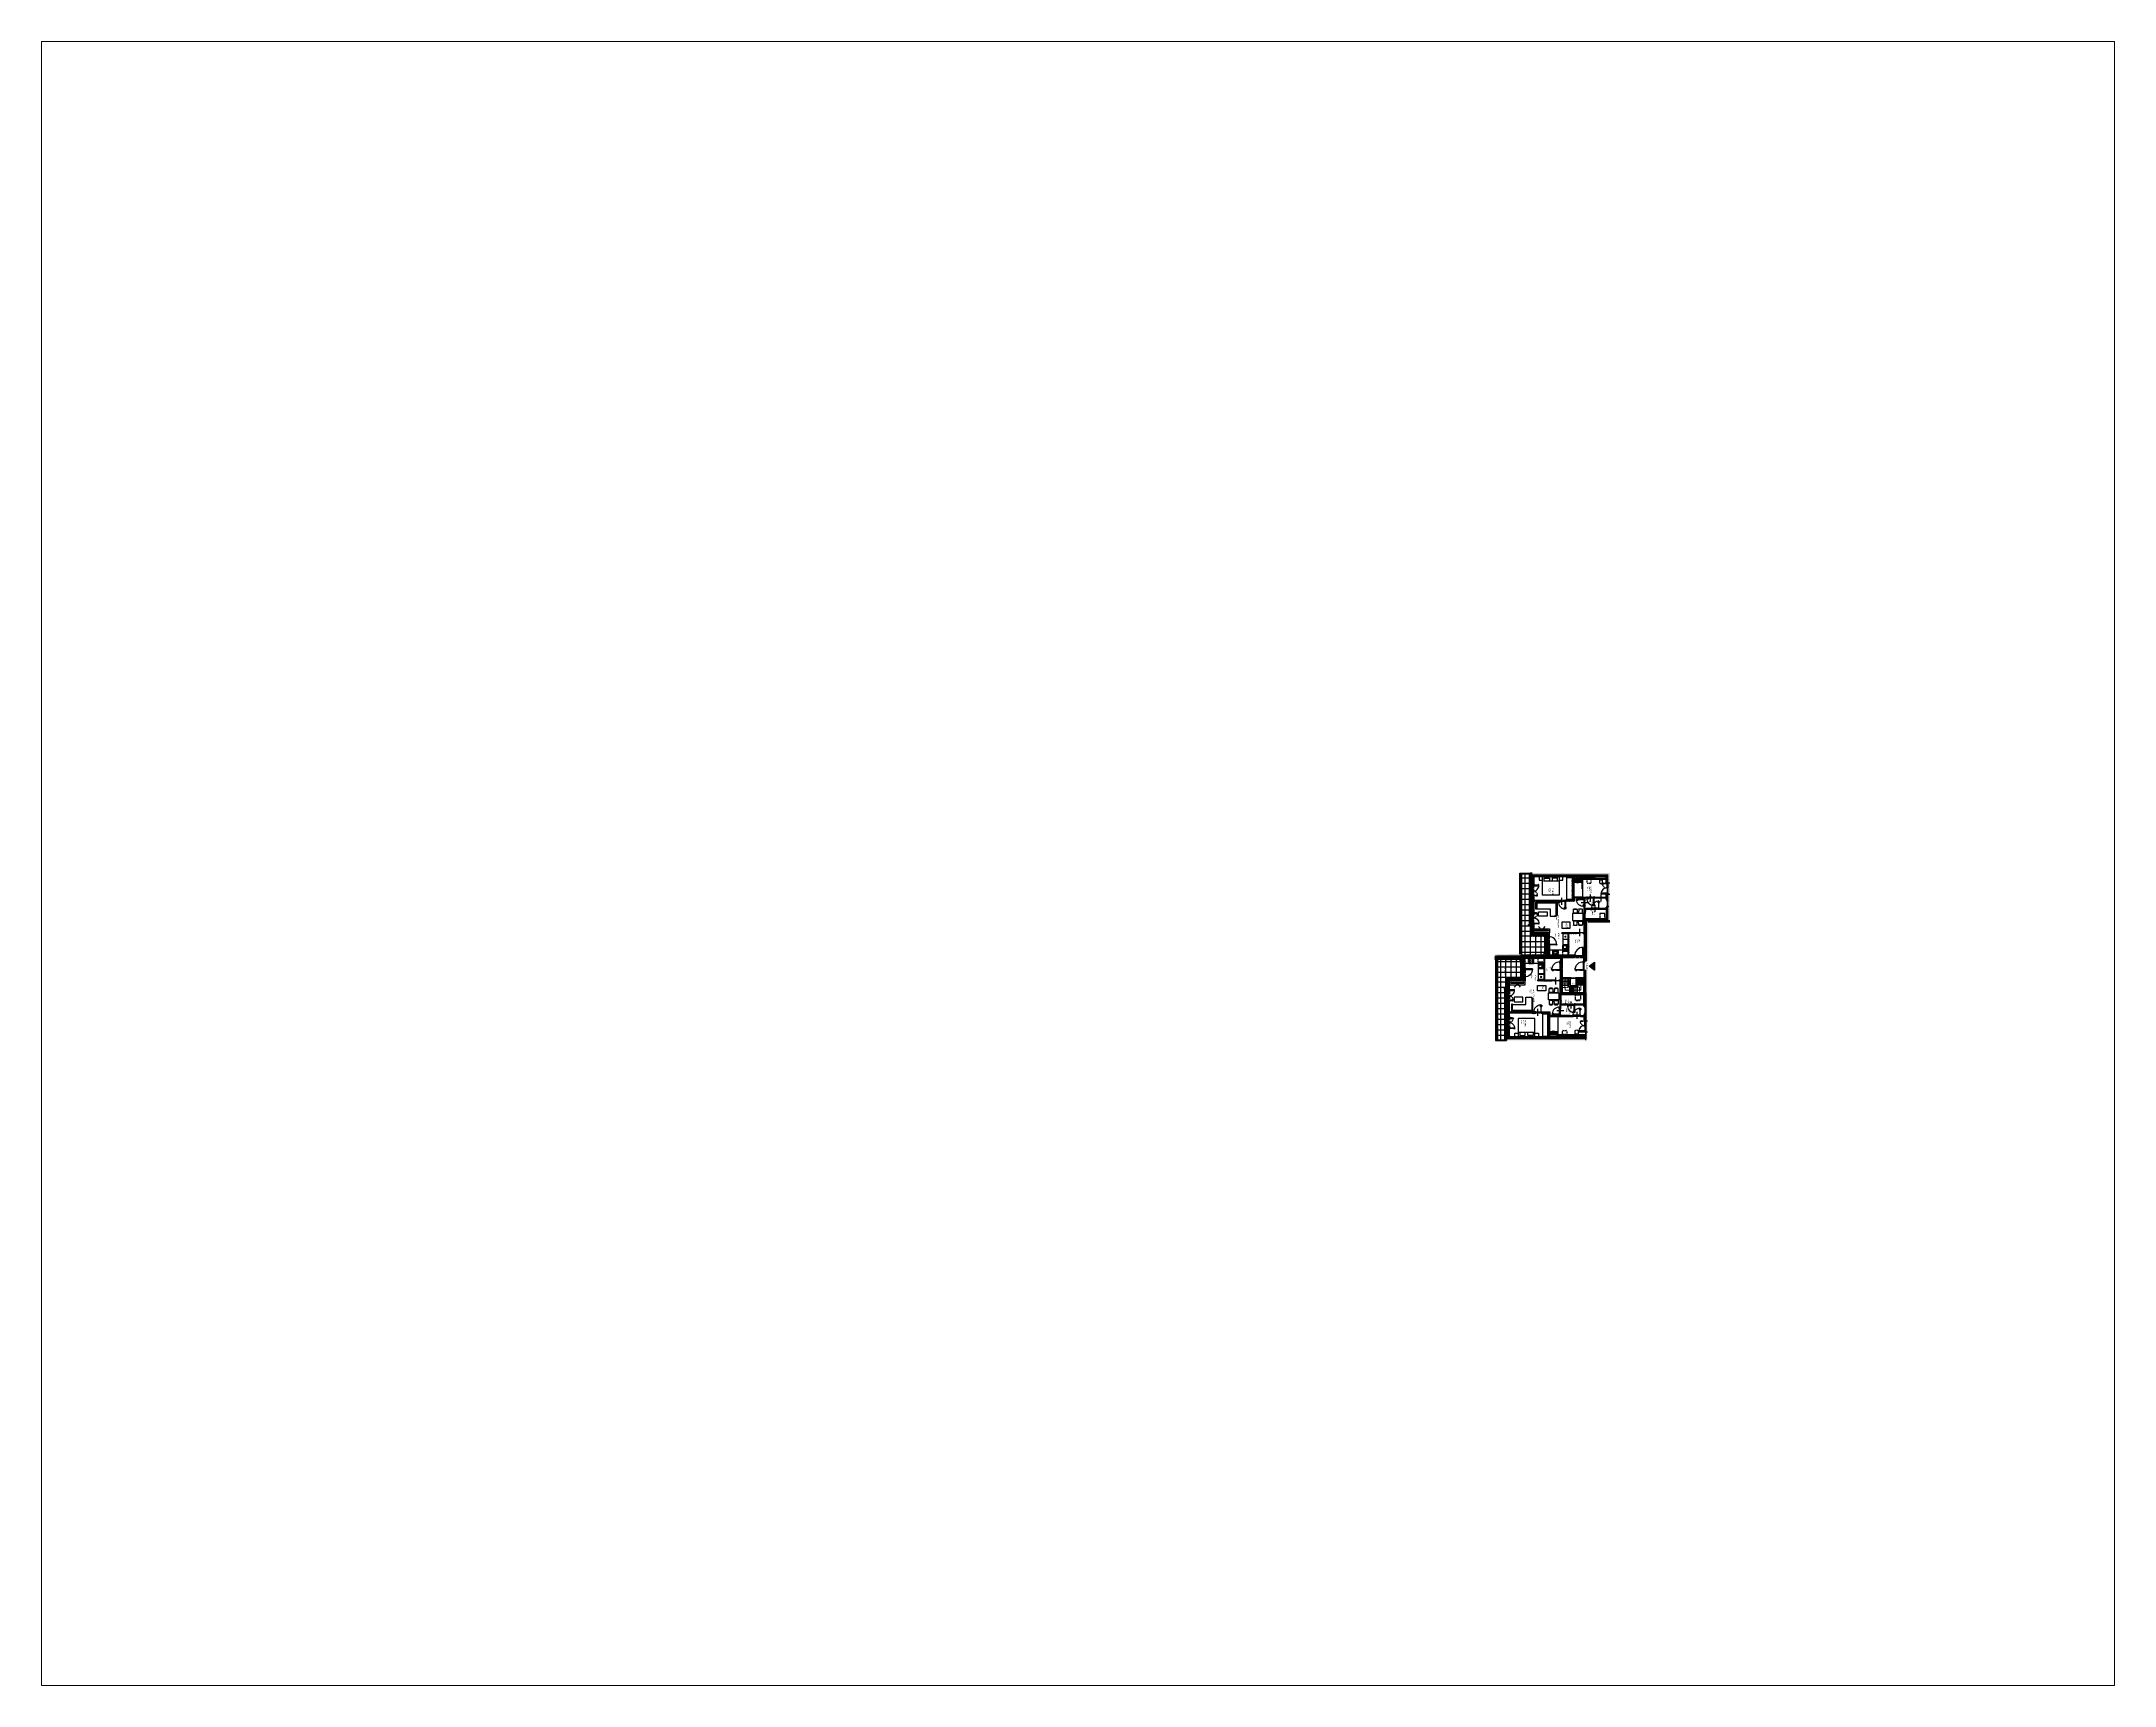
# Paper-space layout 'Layout2' of a CAD drawing. Header units: millimetres. Extents: x 89 to 433, y 699 to 972.
# The model-space entities are those that its viewports show. They can reach past a viewport. Long polylines and large blocks are cut down to what shows.
import ezdxf
from ezdxf.enums import TextEntityAlignment as Align

# ---------------------------------------------------------------- set-up
doc = ezdxf.new("R2010")
doc.units = ezdxf.units.MM
doc.set_wipeout_variables(frame=1)
for name, pattern in [('Dashed Small', [141.111111, 70.555556, -70.555556]), ('HIDDEN', [0.375, 0.25, -0.125]), ('HIDDEN2', [0.1875, 0.125, -0.0625]), ('Wipeout_Contour', [1000, 0, -1000])]:
    doc.linetypes.add(name, pattern=pattern)
for name, color, linetype, plot in [('00_HLP---------M0', 5, 'Continuous', False), ('05_HLP---------M0', 5, 'Continuous', False), ('07_MOB-G00-L04-M0', 6, 'HIDDEN2', False)]:
    doc.layers.add(name, color=color, linetype=linetype, plot=plot)
for name, color, linetype in [('01-ANS-G00-L04-M0', 8, 'Continuous'), ('01-TXT---------M0', 5, 'Continuous'), ('01-TXT---------PP', 5, 'Continuous'), ('01-TXT-G00-L04-M0', 160, 'Continuous'), ('02-ANS-G00-L04-M0', 8, 'Continuous'), ('02-ANS-G00-L04-Rigol', 8, 'Continuous'), ('02-FIL-G00-L04-LILA', 223, 'Continuous'), ('02-FIL-G00-L04-ORANGE', 40, 'Continuous'), ('02-FIL-G00-L04-PLATTENBELAG', 253, 'Continuous'), ('02-FIL-G00-L04-STB', 8, 'Continuous'), ('02-FLI-G00-L04-M0', 141, 'Continuous'), ('02-HID---------M0', 8, 'HIDDEN2'), ('02-HID-G00-L04-M0', 8, 'HIDDEN2'), ('02-TWA---------M0', 4, 'Continuous'), ('02-TWA-G00-L04-M0', 4, 'Continuous'), ('02-WDA---------M0', 8, 'Continuous'), ('02-WDA-G00-L04-M0', 8, 'Continuous'), ('02-ZWA---------M0', 2, 'Continuous'), ('02-ZWA-G00-L04-M0', 2, 'Continuous'), ('03-ANS-G00-L04-M0', 8, 'Continuous'), ('03-HID-G00-L04-M0', 8, 'HIDDEN2'), ('04-HLP---------M0', 8, 'HIDDEN2'), ('04-STO---------M0', 5, 'Continuous'), ('04-SYM---------EP', 8, 'Continuous'), ('04-SYM-G00-L04-EP', 8, 'Continuous'), ('05-STO---------M0', 5, 'Continuous'), ('05-STO--------M0', 5, 'Continuous'), ('05-SYM---------M0', 8, 'Continuous'), ('05-SYM--------M0', 8, 'Continuous'), ('05-SYM-G00-L04-M0', 8, 'Continuous'), ('05-TXT--------M0', 8, 'Continuous'), ('05-TXT-G00-L04-M0', 8, 'Continuous'), ('07-SAN---------M0', 8, 'Continuous'), ('07-SAN-G00-L04-FBHZG-EVERT', 8, 'Continuous'), ('07-SAN-G00-L04-KLIMA', 8, 'Continuous'), ('07-SAN-G00-L04-Küche', 8, 'Continuous'), ('07-SAN-G00-L04-M0', 8, 'Continuous'), ('New_010 Aussenwände', 7, 'Continuous'), ('New_015 Innenwände', 7, 'Continuous'), ('New_055 Treppen _ Lift', 7, 'Continuous'), ('New_Stützen', 7, 'Continuous')]:
    doc.layers.add(name, color=color, linetype=linetype)
for name, color, linetype, lineweight in [('New_010 Aussenwände_Pen_No__1', 7, 'Continuous', 13), ('New_015 Innenwände_Pen_No__1', 7, 'Continuous', 13), ('New_055 Treppen _ Lift_Pen_No__1', 7, 'Continuous', 13), ('New_055 Treppen _ Lift_Pen_No__91', 255, 'Continuous', 13), ('New_160 Beschriftungen Ausführung_Pen_No__1', 7, 'Continuous', 13), ('New_255 Plangrafiken_Pen_No__1', 7, 'Continuous', 13), ('New_Stützen_Pen_No__1', 7, 'Continuous', 13)]:
    doc.layers.add(name, color=color, linetype=linetype, lineweight=lineweight)
doc.layers.add('New_055 Treppen _ Lift_Pen_No__71', color=196, linetype='Continuous', lineweight=13, true_color=0x35006a)
doc.styles.add('ARIAL', font='arial.ttf', dxfattribs={"width": 0.85})
doc.styles.add('GENERATED_STYLE_1', font='arial.ttf')
doc.styles.add('GENERATED_STYLE_2', font='arial.ttf', dxfattribs={"width": 0.8})
pattern_1 = [(360, (2824.415287, 1813.365314), (0, 0.015875), []), (90, (2824.415287, 1813.365314), (-0.0635, 0), [])]
pattern_2 = [(45, (2824.41529, 1813.36531), (-0.06735192, 0.06735192), []), (45, (2824.46019, 1813.36531), (-0.06735192, 0.06735192), [])]
pattern_3 = [(45, (2824.39029, 1813.36531), (-0.06735192, 0.06735192), []), (45, (2824.43519, 1813.36531), (-0.06735192, 0.06735192), [])]
pattern_4 = [(90, (2869.415287, 1698.365314), (-0.0274963, 0.047625), [0.03175, -0.0635]), (210, (2869.415287, 1698.365314), (-0.02749631, -0.047624994), [0.03175, -0.0635]), (150, (2869.415287, 1698.365314), (-0.05499261, 6e-09), [-0.0635, 0.03175])]
pattern_5 = [(45, (12240439.16, 356160438.36), (-70.710678, 70.710678), [30, -20]), (45, (12240403.8, 356160473.71), (-70.710678, 70.710678), [100, 0])]
pattern_6 = [(225, (2925.69529, 1643.40928), (0.08980256, -0.08980256), []), (225, (2925.60548, 1643.40928), (0.08980256, -0.08980256), [0.0635, -0.03175])]
pattern_7 = [(180, (2925.695287, 1643.409284), (0, -0.015875), []), (270, (2925.695287, 1643.409284), (0.0635, 0), [])]
pattern_8 = [(225, (2925.69529, 1643.40928), (0.06735192, -0.06735192), []), (225, (2925.65039, 1643.40928), (0.06735192, -0.06735192), [])]
pattern_9 = [(225, (2925.72029, 1643.40928), (0.06735192, -0.06735192), []), (225, (2925.67539, 1643.40928), (0.06735192, -0.06735192), [])]
pattern_10 = [(270, (2880.695287, 1758.409284), (0.0274963, -0.047625), [0.03175, -0.0635]), (30, (2880.695287, 1758.409284), (0.02749631, 0.047624994), [0.03175, -0.0635]), (330, (2880.695287, 1758.409284), (0.05499261, -6e-09), [-0.0635, 0.03175])]

# ---------------------------------------------------------------- blocks, each defined once
blk = doc.blocks.new('05-TXT')
at = {"layer": '05-TXT--------M0'}
blk.add_line((-0.4, 0), (0.4, 0), dxfattribs=at)
at = {"layer": '05-TXT--------M0', "color": 8, "style": 'ARIAL', "width": 0.85}
blk.add_attdef('BREITE', text='', height=0.1, dxfattribs=at).set_placement((0, 0.05), align=Align.CENTER)
blk.add_attdef('HÖHE', text='', height=0.1, rotation=360, dxfattribs=at).set_placement((0, -0.06), align=Align.TOP_CENTER)
blk = doc.blocks.new('TÜR-80_10er-WAND')
at = {"layer": '00_HLP---------M0'}
blk.add_lwpolyline([(0.41, -0.03), (-0.41, -0.03), (-0.41, -0.03), (-0.41, 0.02), (0.41, 0.02)], close=True, dxfattribs=at)
for points in [[(0.4, 0.02), (-0.4, 0.02)], [(-0.37, 0.02), (-0.37, 0.03), (-0.32, 0.03), (-0.32, 0.02)], [(-0.36, 0.03), (-0.36, 0.08), (-0.22, 0.08)], [(-0.34, 0.03), (-0.34, 0.06), (-0.22, 0.06)], [(-0.22, 0.06), (-0.22, 0.08)], [(-0.37, -0.03), (-0.37, -0.04), (-0.32, -0.04), (-0.32, -0.03)], [(-0.36, -0.04), (-0.36, -0.09), (-0.22, -0.09)], [(-0.34, -0.04), (-0.34, -0.07), (-0.22, -0.07)], [(-0.22, -0.07), (-0.22, -0.09)]]:
    blk.add_lwpolyline(points, dxfattribs=at)
at = {"layer": '02-HID---------M0', "ltscale": 0.5}
for points in [[(0.45, 0.1), (-0.44, 0.1)], [(-0.44, 0), (0.45, 0)]]:
    blk.add_lwpolyline(points, dxfattribs=at)
at = {"layer": '02-ZWA---------M0'}
for points in [[(-0.44, 0.1), (-0.44, 0)], [(0.45, 0.1), (0.45, 0)]]:
    blk.add_lwpolyline(points, dxfattribs=at)
at = {"layer": '05-STO--------M0'}
for points in [[(-0.46, 0.1), (-0.46, 0.12), (-0.41, 0.12), (-0.41, 0.1), (-0.4, 0.1), (-0.4, 0.02), (-0.41, 0.02), (-0.41, -0.03), (-0.46, -0.03), (-0.46, 0)], [(0.47, 0.1), (0.47, 0.12), (0.41, 0.12), (0.41, 0.1), (0.4, 0.1), (0.4, 0.02), (0.41, 0.02), (0.41, -0.03), (0.47, -0.03), (0.47, 0)]]:
    blk.add_lwpolyline(points, dxfattribs=at)
at = {"layer": '05-SYM---------M0'}
for points in [[(0.35, -0.81), (0.3, -0.81), (0.3, -0.67)], [(0.32, -0.67), (0.3, -0.67)], [(0.35, -0.79), (0.32, -0.79), (0.32, -0.67)], [(0.36, -0.83), (0.35, -0.83), (0.35, -0.77), (0.36, -0.77)], [(0.4, -0.83), (0.41, -0.83), (0.41, -0.77), (0.4, -0.77)], [(0.41, -0.81), (0.47, -0.81), (0.47, -0.67)], [(0.41, -0.79), (0.45, -0.79), (0.45, -0.67)], [(0.45, -0.67), (0.47, -0.67)]]:
    blk.add_lwpolyline(points, dxfattribs=at)
at = {"layer": '05-SYM--------M0'}
blk.add_lwpolyline([(0.4, -0.04), (0.4, -0.86), (0.4, -0.86), (0.36, -0.86), (0.36, -0.04)], close=True, dxfattribs=at)
for points in [[(0.41, -0.04), (0.42, -0.04)], [(0.41, -0.03), (0.41, -0.04)]]:
    blk.add_lwpolyline(points, dxfattribs=at)
blk.add_circle((0.41, -0.04), 0.01, dxfattribs=at)
blk.add_arc((0.41, -0.04), 0.828, 176.3309, 266.3309, dxfattribs=at)
blk = doc.blocks.new('01-SQM')
at = {"layer": '01-TXT---------M0', "color": 1, "style": 'ARIAL', "width": 0.85}
blk.add_attdef('ROOM', (0, 0), '', height=0.15, dxfattribs=at)
blk.add_attdef('AREA', text='', height=0.1, dxfattribs=at).set_placement((0, -0.06), align=Align.TOP_LEFT)
at = {"layer": '01-TXT---------PP', "color": 1, "style": 'ARIAL', "width": 0.85}
blk.add_attdef('NR', text='', height=0.15, dxfattribs=at).set_placement((-0.12, 0), align=Align.RIGHT)
blk.add_attdef('FLOOR', text='', height=0.1, dxfattribs=at).set_placement((0, -0.26), align=Align.TOP_LEFT)
blk = doc.blocks.new('WET')
at = {"layer": '02-TWA---------M0'}
for points in [[(-0.54, 0), (-0.54, 0.2)], [(0.54, 0), (0.54, 0.2)]]:
    blk.add_lwpolyline(points, dxfattribs=at)
at = {"layer": '02-ZWA---------M0'}
for points in [[(-0.54, 0), (-0.54, -0.07)], [(0.54, 0), (0.54, -0.07)]]:
    blk.add_lwpolyline(points, dxfattribs=at)
at = {"layer": '05-STO---------M0'}
for points in [[(-0.54, 0.06), (-0.52, 0.06), (-0.52, 0.06, 0.414214), (-0.52, 0.07), (-0.54, 0.07)], [(0.54, 0.06), (0.52, 0.06), (0.52, 0.06, -0.414214), (0.52, 0.07), (0.54, 0.07)], [(-0.54, -0.01), (-0.52, -0.01), (-0.52, -0.02, -0.414214), (-0.52, -0.02), (-0.54, -0.02)], [(0.54, -0.01), (0.52, -0.01), (0.52, -0.02, 0.414214), (0.52, -0.02), (0.54, -0.02)]]:
    blk.add_lwpolyline(points, format="xyb", close=True, dxfattribs=at)
for points in [[(-0.46, -0.01), (-0.54, -0.01), (-0.54, 0.06), (-0.45, 0.06), (-0.45, 0.06), (-0.45, 0.06), (-0.45, 0.02), (-0.46, 0.02), (-0.46, -0.01)], [(0.46, -0.01), (0.54, -0.01), (0.54, 0.06), (0.45, 0.06), (0.45, 0.06), (0.45, 0.06), (0.45, 0.02), (0.46, 0.02), (0.46, -0.01)]]:
    blk.add_lwpolyline(points, dxfattribs=at)
at = {"layer": '05-SYM---------M0'}
for p, q in [((-0.42, -0.91), (-0.39, -0.91)), ((-0.42, -0.93), (-0.39, -0.93))]:
    blk.add_line(p, q, dxfattribs=at)
for points in [[(0.54, 0.02), (-0.54, 0.02)], [(-0.51, -0.93), (-0.56, -0.93), (-0.56, -0.79)], [(-0.54, -0.79), (-0.56, -0.79)], [(-0.51, -0.91), (-0.54, -0.91), (-0.54, -0.79)], [(-0.5, -0.95), (-0.51, -0.95), (-0.51, -0.89), (-0.5, -0.89)], [(-0.43, -0.06), (-0.43, -0.06), (-0.45, -0.06), (-0.45, -0.05), (-0.48, -0.05), (-0.48, -0.03), (-0.5, -0.03), (-0.5, -0.98), (-0.48, -0.98), (-0.48, -0.97), (-0.45, -0.97), (-0.45, -0.95), (-0.43, -0.95), (-0.43, -0.06)], [(-0.49, -0.03), (-0.49, -0.02)], [(-0.49, -0.02), (-0.48, -0.02)], [(-0.43, -0.95), (-0.42, -0.95), (-0.42, -0.89), (-0.43, -0.89)], [(-0.39, -0.95), (-0.38, -0.95), (-0.38, -0.89), (-0.39, -0.89)], [(-0.39, -0.95), (-0.39, -0.89)]]:
    blk.add_lwpolyline(points, dxfattribs=at)
at = {"layer": '05-SYM---------M0', "linetype": 'HIDDEN2', "ltscale": 0.2}
blk.add_lwpolyline([(-0.5, -0.14), (-0.55, -0.14), (-0.55, -0.43), (-0.5, -0.43)], close=True, dxfattribs=at)
at = {"layer": '05-SYM---------M0'}
blk.add_circle((-0.49, -0.02), 0.01, dxfattribs=at)
blk.add_arc((-0.49, -0.02), 0.961, 269.4038, 0.6558, dxfattribs=at)
at = {"layer": '05_HLP---------M0'}
for p, q in [((0.4, 0.04), (0.4, 0.07)), ((0.42, 0.04), (0.42, 0.07))]:
    blk.add_line(p, q, dxfattribs=at)
for points in [[(-0.45, 0.03), (-0.45, 0.03), (-0.45, 0.01), (-0.46, 0.01), (-0.46, -0.01), (-0.47, -0.01), (-0.47, -0.03), (0.47, -0.03), (0.47, -0.01), (0.46, -0.01), (0.46, 0.01), (0.45, 0.01), (0.45, 0.03), (-0.45, 0.03)], [(0.44, 0.07), (0.44, 0.08), (0.38, 0.08), (0.38, 0.07)], [(0.44, 0.07), (0.38, 0.07)], [(0.44, 0.03), (0.44, 0.04), (0.38, 0.04), (0.38, 0.03)], [(0.42, -0.04), (0.42, -0.1), (0.29, -0.1)], [(0.4, -0.04), (0.4, -0.08), (0.29, -0.08)], [(0.29, -0.08), (0.29, -0.1)], [(0.44, -0.03), (0.44, -0.04), (0.38, -0.04), (0.38, -0.03)]]:
    blk.add_lwpolyline(points, dxfattribs=at)
blk = doc.blocks.new('FENSTER_120')
at = {"layer": '02-WDA---------M0'}
for points in [[(-1.04, 0), (-1.04, -0.2)], [(-0.06, 0), (-0.06, -0.2)]]:
    blk.add_lwpolyline(points, dxfattribs=at)
at = {"layer": '04-HLP---------M0', "linetype": 'Continuous'}
for p, q in [((-0.99, 0.09), (-0.99, 0.1)), ((-0.99, 0.1), (-0.98, 0.14)), ((-0.98, 0.14), (-0.97, 0.14)), ((-0.97, 0.1), (-0.99, 0.1)), ((-0.99, 0.1), (-0.96, 0.1)), ((-0.96, 0.1), (-0.97, 0.14)), ((-0.97, 0.14), (-0.97, 0.14)), ((-0.97, 0.1), (-0.96, 0.1)), ((-0.96, 0.09), (-0.96, 0.1)), ((-0.07, 0.99), (-0.06, 0.99)), ((-0.07, 0.97), (-0.06, 0.97)), ((-0.06, 0.99), (-0.02, 0.99)), ((-0.06, 0.98), (-0.06, 0.99)), ((-0.06, 0.99), (-0.06, 0.97)), ((-0.06, 0.98), (-0.06, 0.97)), ((-0.06, 0.97), (-0.02, 0.97)), ((-0.02, 0.99), (-0.02, 0.97)), ((-0.02, 0.98), (-0.02, 0.98))]:
    blk.add_line(p, q, dxfattribs=at)
for points in [[(-0.09, 1.02), (-0.07, 1.02), (-0.07, 0.94), (-0.16, 0.94), (-0.16, 0.98), (-0.15, 0.98), (-0.15, 0.99), (-0.13, 0.99), (-0.13, 1), (-0.09, 1)], [(-0.09, 0.1), (-0.07, 0.1), (-0.07, 0.18), (-0.16, 0.18), (-0.16, 0.14), (-0.15, 0.14), (-0.15, 0.13), (-0.13, 0.13), (-0.13, 0.12), (-0.09, 0.12)]]:
    blk.add_lwpolyline(points, close=True, dxfattribs=at)
for points in [[(-0.16, 0.18), (-0.16, 0.94)], [(-0.07, 0.94), (-0.07, 0.18)]]:
    blk.add_lwpolyline(points, dxfattribs=at)
at = {"layer": '04-HLP---------M0'}
for points in [[(-0.05, 0.09), (-0.1, 0.09)], [(-0.08, 0.06), (-0.08, 0.11)]]:
    blk.add_lwpolyline(points, dxfattribs=at)
blk.add_circle((-0.08, 0.09), 0.00474, dxfattribs=at)
at = {"layer": '04-HLP---------M0', "linetype": 'Continuous'}
for centre, radius, start, end in [((-0.08, 0.09), 0.928, 89.6297, 180.4369), ((-0.99, 0.1), 0.002, 90, 180), ((-0.98, 0.14), 0.002, 90, 173.6598), ((-0.97, 0.14), 0.002, 6.3402, 90), ((-0.96, 0.1), 0.002, 360, 90), ((-0.06, 0.99), 0.002, 360, 90), ((-0.06, 0.97), 0.002, 270, 360), ((-0.02, 0.99), 0.002, 360, 83.6598), ((-0.02, 0.97), 0.002, 276.3402, 360)]:
    blk.add_arc(centre, radius, start, end, dxfattribs=at)
at = {"layer": '04-STO---------M0'}
for points in [[(-1.11, 0.08), (-1, 0.08), (-1, 0.03), (-0.99, 0.03), (-0.99, 0.01), (-0.97, 0.01), (-0.97, -0.01), (-1.04, -0.01), (-1.04, 0), (-1.11, 0)], [(-1.01, 0.08), (-1.01, 0.09), (-0.93, 0.09), (-0.93, 0), (-0.97, 0), (-0.97, 0.01), (-0.98, 0.01), (-0.98, 0.04), (-0.99, 0.04), (-0.99, 0.08)], [(-0.09, 0.08), (-0.09, 0.09), (-0.17, 0.09), (-0.17, 0), (-0.13, 0), (-0.13, 0.01), (-0.12, 0.01), (-0.12, 0.04), (-0.11, 0.04), (-0.11, 0.08)], [(0.01, 0.08), (-0.1, 0.08), (-0.1, 0.03), (-0.11, 0.03), (-0.11, 0.01), (-0.13, 0.01), (-0.13, -0.01), (-0.06, -0.01), (-0.06, 0), (0.01, 0)]]:
    blk.add_lwpolyline(points, close=True, dxfattribs=at)
at = {"layer": '04-SYM---------EP'}
for points in [[(-0.93, 0.09), (-0.17, 0.09)], [(-0.17, 0), (-0.93, 0)]]:
    blk.add_lwpolyline(points, dxfattribs=at)
blk = doc.blocks.new('FENSTER_140')
at = {"layer": '02-WDA---------M0'}
for points in [[(0.07, -0.2), (0.07, -0.4)], [(1.33, -0.2), (1.33, -0.4)]]:
    blk.add_lwpolyline(points, dxfattribs=at)
at = {"layer": '04-HLP---------M0', "linetype": 'Continuous'}
for p, q in [((0.07, 0.57), (0.03, 0.56)), ((0.03, 0.56), (0.03, 0.55)), ((0.03, 0.55), (0.03, 0.55)), ((0.07, 0.54), (0.03, 0.55)), ((0.08, 0.57), (0.07, 0.57)), ((0.07, 0.55), (0.07, 0.57)), ((0.07, 0.57), (0.07, 0.54)), ((0.07, 0.55), (0.07, 0.54)), ((0.08, 0.54), (0.07, 0.54)), ((0.74, -0.1), (0.75, -0.06)), ((0.77, -0.1), (0.74, -0.1)), ((0.76, -0.1), (0.74, -0.1)), ((0.74, -0.11), (0.74, -0.1)), ((0.76, -0.06), (0.75, -0.06)), ((0.76, -0.06), (0.75, -0.06)), ((0.77, -0.1), (0.76, -0.06)), ((0.76, -0.1), (0.77, -0.1)), ((0.77, -0.11), (0.77, -0.1))]:
    blk.add_line(p, q, dxfattribs=at)
for points in [[(0.1, 0.59), (0.08, 0.59), (0.08, 0.51), (0.17, 0.51), (0.17, 0.55), (0.16, 0.55), (0.16, 0.56), (0.14, 0.56), (0.14, 0.57), (0.1, 0.57)], [(0.1, -0.1), (0.08, -0.1), (0.08, -0.02), (0.17, -0.02), (0.17, -0.06), (0.16, -0.06), (0.16, -0.07), (0.14, -0.07), (0.14, -0.08), (0.1, -0.08)]]:
    blk.add_lwpolyline(points, close=True, dxfattribs=at)
for points in [[(0.08, 0.51), (0.08, -0.02)], [(0.17, -0.02), (0.17, 0.51)]]:
    blk.add_lwpolyline(points, dxfattribs=at)
at = {"layer": '04-HLP---------M0', "linetype": 'HIDDEN2', "ltscale": 0.4}
for points in [[(1.32, 0.39), (1.3, 0.39), (1.3, 0.41), (1.25, 0.41), (1.25, 0.43), (1.23, 0.43), (1.23, 0.44), (1.21, 0.44), (1.21, 0.35), (1.23, 0.35), (1.23, 0.31), (1.32, 0.31)], [(1.3, -0.1), (1.32, -0.1), (1.32, -0.02), (1.23, -0.02), (1.23, -0.06), (1.24, -0.06), (1.24, -0.07), (1.26, -0.07), (1.26, -0.08), (1.3, -0.08)]]:
    blk.add_lwpolyline(points, close=True, dxfattribs=at)
for points in [[(1.23, -0.02), (1.23, 0.31)], [(1.32, 0.31), (1.32, -0.02)]]:
    blk.add_lwpolyline(points, dxfattribs=at)
at = {"layer": '04-HLP---------M0'}
for points in [[(0.06, -0.11), (0.11, -0.11)], [(0.09, -0.14), (0.09, -0.09)], [(1.34, -0.11), (1.29, -0.11)], [(1.31, -0.14), (1.31, -0.09)]]:
    blk.add_lwpolyline(points, dxfattribs=at)
for centre in [(0.09, -0.11), (1.31, -0.11)]:
    blk.add_circle(centre, 0.00474, dxfattribs=at)
at = {"layer": '04-HLP---------M0', "linetype": 'Continuous'}
for centre, radius, start, end in [((0.03, 0.56), 0.002, 96.3402, 180), ((0.03, 0.55), 0.002, 180, 263.6598), ((0.07, 0.57), 0.002, 90, 180), ((0.07, 0.54), 0.002, 180, 270), ((0.09, -0.11), 0.702, 359.423, 89.4236), ((0.74, -0.1), 0.002, 90, 180), ((0.75, -0.06), 0.002, 90, 173.6598), ((0.76, -0.06), 0.002, 6.3402, 90), ((0.77, -0.1), 0.002, 0, 90)]:
    blk.add_arc(centre, radius, start, end, dxfattribs=at)
at = {"layer": '04-HLP---------M0', "linetype": 'HIDDEN2', "ltscale": 0.4}
blk.add_arc((1.31, -0.11), 0.562, 99.9939, 189.9939, dxfattribs=at)
at = {"layer": '04-STO---------M0'}
for points in [[(0, -0.12), (0.11, -0.12), (0.11, -0.17), (0.12, -0.17), (0.12, -0.19), (0.14, -0.19), (0.14, -0.21), (0.07, -0.21), (0.07, -0.2), (0, -0.2)], [(0.1, -0.12), (0.1, -0.11), (0.18, -0.11), (0.18, -0.2), (0.14, -0.2), (0.14, -0.19), (0.13, -0.19), (0.13, -0.16), (0.12, -0.16), (0.12, -0.12)], [(0.79, -0.12), (0.79, -0.11), (0.71, -0.11), (0.71, -0.2), (0.75, -0.2), (0.75, -0.19), (0.76, -0.19), (0.76, -0.16), (0.77, -0.16), (0.77, -0.12)], [(0.81, -0.11), (0.81, -0.12), (0.78, -0.12), (0.78, -0.17), (0.77, -0.17), (0.77, -0.19), (0.76, -0.19), (0.76, -0.21), (0.85, -0.21), (0.85, -0.2), (0.89, -0.2), (0.89, -0.11)], [(1.3, -0.12), (1.3, -0.11), (1.22, -0.11), (1.22, -0.2), (1.26, -0.2), (1.26, -0.19), (1.27, -0.19), (1.27, -0.16), (1.28, -0.16), (1.28, -0.12)], [(1.4, -0.12), (1.29, -0.12), (1.29, -0.17), (1.28, -0.17), (1.28, -0.19), (1.26, -0.19), (1.26, -0.21), (1.33, -0.21), (1.33, -0.2), (1.4, -0.2)]]:
    blk.add_lwpolyline(points, close=True, dxfattribs=at)
at = {"layer": '04-SYM---------EP'}
for points in [[(0.71, -0.11), (0.18, -0.11)], [(0.18, -0.2), (0.71, -0.2)], [(0.89, -0.11), (1.22, -0.11)], [(1.22, -0.2), (0.89, -0.2)]]:
    blk.add_lwpolyline(points, dxfattribs=at)
blk = doc.blocks.new('07-WM')
at = {"linetype": 'HIDDEN', "ltscale": 0.5}
blk.add_lwpolyline([(0.05, -0.05), (0.05, -0.65), (0.65, -0.65), (0.65, -0.05)], close=True, dxfattribs=at)
blk.add_lwpolyline([(0.65, -0.15), (0.7, -0.15), (0.7, -0.55), (0.65, -0.55)], dxfattribs=at)
blk = doc.blocks.new('07-WC')
blk.add_lwpolyline([(-0.02, -0.18), (-0.37, -0.18, -1), (-0.37, 0.18, 0), (-0.02, 0.18), (-0.02, -0.18)], format="xyb", close=True)
blk.add_lwpolyline([(-0.1, -0.18), (-0.1, 0.18)])
blk = doc.blocks.new('SCHIEBETÜR-80')
at = {"layer": '02-ZWA---------M0'}
for points in [[(-0.4, 0.04), (-1.35, 0.04), (-1.35, -0.04), (-0.4, -0.04)], [(-0.4, 0.05), (-0.4, 0.04)], [(0.4, 0.05), (0.4, -0.05)], [(-0.4, -0.04), (-0.4, -0.05)]]:
    blk.add_lwpolyline(points, dxfattribs=at)
blk.add_lwpolyline([(0.4, 0.04), (0.45, 0.04), (0.45, -0.04), (0.4, -0.04)], close=True, dxfattribs=at)
at = {"layer": '05-SYM---------M0'}
blk.add_lwpolyline([(-0.85, 0.02), (-0.85, -0.02), (0, -0.02), (0, 0.02)], close=True, dxfattribs=at)
blk = doc.blocks.new('Kühlschrank')
blk.add_lwpolyline([(-0.3, 0), (0.3, 0), (0.3, -0.6), (-0.3, -0.6)], close=True)
for points in [[(-0.1, -0.3), (0.1, -0.3)], [(0.07, -0.23), (-0.07, -0.37)], [(-0.07, -0.23), (0.07, -0.37)], [(0, -0.2), (0, -0.4)]]:
    blk.add_lwpolyline(points)
blk = doc.blocks.new('kochfeld')
blk.add_lwpolyline([(-0.28, -0.55), (-0.28, -0.03, -0.414214), (-0.26, -0.01), (0.26, -0.01, -0.414214), (0.28, -0.03), (0.28, -0.55, -0.414214), (0.26, -0.57), (-0.26, -0.57, -0.414214)], format="xyb", close=True)
for centre, radius in [((-0.14, -0.43), 0.1), ((-0.14, -0.15), 0.075), ((0.14, -0.15), 0.1), ((0.14, -0.43), 0.075)]:
    blk.add_circle(centre, radius)
blk = doc.blocks.new('Spüle')
for points in [[(0.4, -0.02), (-0.26, -0.02, 0.414214), (-0.28, -0.04), (-0.28, -0.47, 0.414214), (-0.26, -0.49), (0.4, -0.49, 0.414214), (0.42, -0.47), (0.42, -0.04, 0.414214)], [(-0.19, -0.05), (0.04, -0.05, -0.414214), (0.09, -0.1), (0.09, -0.4, -0.414214), (0.04, -0.45), (-0.19, -0.45, -0.414214), (-0.24, -0.4), (-0.24, -0.1, -0.414214)]]:
    blk.add_lwpolyline(points, format="xyb", close=True)
for points in [[(0.12, -0.1), (0.39, -0.1)], [(0.12, -0.18), (0.39, -0.18)], [(0.12, -0.26), (0.39, -0.26)], [(0.12, -0.33), (0.39, -0.33)], [(0.12, -0.41), (0.39, -0.41)]]:
    blk.add_lwpolyline(points)
blk.add_circle((-0.08, -0.4), 0.02)
blk = doc.blocks.new('07_Klimasifon')
at = {"layer": '00_HLP---------M0', "linetype": 'HIDDEN2', "ltscale": 0.3}
blk.add_lwpolyline([(0, -0.1), (0.08, -0.1), (0.08, 0), (0, 0)], close=True, dxfattribs=at)
at = {"layer": '07-SAN---------M0'}
blk.add_lwpolyline([(0, -0.22), (0.08, -0.22), (0.08, -0.1), (0, -0.1)], close=True, dxfattribs=at)
blk.add_circle((0.04, -0.16), 0.025, dxfattribs=at)
blk = doc.blocks.new('4733788473')
at = {"color": 4}
for points in [[(2877.94, 1743.45), (2877.94, 1743.05), (2877.54, 1743.05), (2877.54, 1743.45)], [(2880.24, 1743.45), (2880.24, 1743.05), (2879.84, 1743.05), (2879.84, 1743.45)], [(2878.29, 1739.05), (2878.29, 1739.05), (2878.29, 1739.05), (2878.29, 1740.45), (2880.49, 1740.45), (2880.49, 1739.75), (2880.59, 1739.75), (2880.59, 1740.55), (2878.19, 1740.55), (2878.19, 1739.05)], [(2876.41, 1738.45), (2875.21, 1738.45), (2875.21, 1739.25), (2876.41, 1739.25)], [(2880.69, 1737.35), (2879.19, 1737.35), (2879.19, 1737.25), (2880.69, 1737.25)]]:
    blk.add_lwpolyline(points, close=True, dxfattribs=at)
at = {"color": 4, "flags": 128}
for points in [[(2877.94, 1741.35), (2879.84, 1741.35), (2879.84, 1743.45), (2877.94, 1743.45)], [(2879.31, 1739.45), (2879.31, 1738.95), (2880.31, 1738.95), (2880.31, 1739.45)], [(2879.04, 1737.07), (2880.84, 1737.07), (2880.84, 1737.52), (2879.04, 1737.52)]]:
    blk.add_lwpolyline(points, close=True, dxfattribs=at)
at = {"color": 4}
for points in [[(2878.04, 1742.95), (2879.74, 1742.95)], [(2878.14, 1743.05), (2878.14, 1743.3), (2878.74, 1743.3), (2878.74, 1743.05)], [(2879.64, 1743.05), (2879.64, 1743.3), (2879.04, 1743.3), (2879.04, 1743.05)], [(2878.99, 1738.95), (2878.29, 1738.95)], [(2880.49, 1739.78), (2878.99, 1739.78), (2878.99, 1738.95)], [(2879.58, 1737.8), (2879.94, 1737.35), (2880.29, 1737.8)]]:
    blk.add_lwpolyline(points, dxfattribs=at)
at = {"color": 4, "flags": 128}
for points in [[(2875.3, 1739.71, -0.39805), (2875.35, 1739.75), (2875.66, 1739.75, -0.39805), (2875.71, 1739.71), (2875.73, 1739.36, -0.430564), (2875.68, 1739.3), (2875.33, 1739.3, -0.430564), (2875.28, 1739.36)], [(2875.3, 1738, 0.39805), (2875.35, 1737.95), (2875.66, 1737.95, 0.39805), (2875.71, 1738), (2875.73, 1738.35, 0.430564), (2875.68, 1738.4), (2875.33, 1738.4, 0.430564), (2875.28, 1738.35)], [(2876.31, 1739.71, 0.39805), (2876.26, 1739.75), (2875.95, 1739.75, 0.39805), (2875.9, 1739.71), (2875.88, 1739.36, 0.430564), (2875.93, 1739.3), (2876.28, 1739.3, 0.430564), (2876.33, 1739.36)], [(2876.31, 1738, -0.39805), (2876.26, 1737.95), (2875.95, 1737.95, -0.39805), (2875.9, 1738), (2875.88, 1738.35, -0.430564), (2875.93, 1738.4), (2876.28, 1738.4, -0.430564), (2876.33, 1738.35)]]:
    blk.add_lwpolyline(points, format="xyb", close=True, dxfattribs=at)
at = {"color": 4}
for centre, start, end in [((2875.51, 1739.3), 63.4349, 116.5651), ((2876.11, 1739.3), 63.4349, 116.5651), ((2875.51, 1738.4), 243.4349, 296.5651), ((2876.11, 1738.4), 243.4349, 296.5651)]:
    blk.add_arc(centre, 0.503, start, end, dxfattribs=at)
blk = doc.blocks.new('Stair_1', base_point=(12240439, 356160438))
at = {"layer": 'New_055 Treppen _ Lift_Pen_No__71', "linetype": 'Continuous', "lineweight": 13, "true_color": 0x35006a}
blk.add_hatch(color=196, dxfattribs=at).paths.add_polyline_path([(12550695, 356220337, 1), (12550665, 356220268, 1)])
at = {"layer": 'New_055 Treppen _ Lift_Pen_No__1', "color": 7, "linetype": 'Continuous', "lineweight": 13}
for p, q in [((12547368, 356220702), (12546726, 356219215)), ((12546940, 356219711), (12546833, 356219463)), ((12548028, 356219203), (12546926, 356219679)), ((12547047, 356219959), (12546940, 356219711)), ((12546940, 356219711), (12548041, 356219235)), ((12548041, 356219235), (12546940, 356219711)), ((12548135, 356219451), (12547033, 356219927)), ((12547154, 356220206), (12547047, 356219959)), ((12547047, 356219959), (12548149, 356219483)), ((12548149, 356219483), (12547047, 356219959)), ((12548242, 356219698), (12547140, 356220174)), ((12547261, 356220454), (12547154, 356220206)), ((12547154, 356220206), (12548256, 356219731)), ((12548256, 356219731), (12547154, 356220206)), ((12548349, 356219946), (12547247, 356220422)), ((12547368, 356220702), (12547261, 356220454)), ((12547261, 356220454), (12548363, 356219978)), ((12548363, 356219978), (12547261, 356220454)), ((12547919, 356220464), (12547277, 356218977)), ((12548456, 356220194), (12547354, 356220670)), ((12548456, 356220194), (12547354, 356220670)), ((12548456, 356220194), (12547354, 356220670)), ((12547475, 356220950), (12547368, 356220702)), ((12547475, 356220950), (12547368, 356220702)), ((12547368, 356220702), (12548470, 356220226)), ((12548470, 356220226), (12547368, 356220702)), ((12547981, 356222122), (12547475, 356220950)), ((12547981, 356222122), (12547475, 356220950)), ((12547827, 356218740), (12548470, 356220226)), ((12548026, 356220712), (12547919, 356220464)), ((12549024, 356221674), (12547981, 356222122)), ((12549185, 356221605), (12547981, 356222122)), ((12548295, 356221334), (12548026, 356220712)), ((12548149, 356219483), (12548256, 356219731)), ((12548256, 356219731), (12548363, 356219978)), ((12548947, 356221054), (12548295, 356221334)), ((12548363, 356219978), (12548470, 356220226)), ((12548470, 356220226), (12548577, 356220474)), ((12548470, 356220226), (12548577, 356220474)), ((12548577, 356220474), (12548608, 356220547)), ((12548577, 356220474), (12548608, 356220547)), ((12548608, 356220547), (12548710, 356220503)), ((12548608, 356220547), (12548710, 356220503)), ((12548710, 356220503), (12548956, 356220397)), ((12548710, 356220503), (12548956, 356220397)), ((12548924, 356220411), (12549401, 356221511)), ((12548924, 356220411), (12549401, 356221511)), ((12548924, 356220411), (12549401, 356221511)), ((12549195, 356220947), (12548947, 356221054)), ((12549434, 356221497), (12548956, 356220397)), ((12548956, 356220397), (12549434, 356221497)), ((12548956, 356220397), (12550397, 356219775)), ((12548956, 356220397), (12549204, 356220290)), ((12549185, 356221605), (12549024, 356221674)), ((12549172, 356220304), (12549649, 356221404)), ((12549401, 356221511), (12549185, 356221605)), ((12549434, 356221497), (12549185, 356221605)), ((12550433, 356220410), (12549195, 356220947)), ((12549681, 356221390), (12549204, 356220290)), ((12549204, 356220290), (12549681, 356221390)), ((12549204, 356220290), (12549452, 356220183)), ((12549434, 356221497), (12549401, 356221511)), ((12549419, 356220197), (12549897, 356221297)), ((12550873, 356220873), (12549434, 356221497)), ((12549681, 356221390), (12549434, 356221497)), ((12549929, 356221283), (12549452, 356220183)), ((12549452, 356220183), (12549929, 356221283)), ((12549452, 356220183), (12549699, 356220076)), ((12549667, 356220090), (12550144, 356221189)), ((12549929, 356221283), (12549681, 356221390)), ((12550176, 356221175), (12549699, 356220076)), ((12549699, 356220076), (12550176, 356221175)), ((12549699, 356220076), (12549947, 356219969)), ((12549915, 356219983), (12550392, 356221082)), ((12550176, 356221175), (12549929, 356221283)), ((12550424, 356221068), (12549947, 356219969)), ((12549947, 356219969), (12550424, 356221068)), ((12549947, 356219969), (12550195, 356219862)), ((12550163, 356219876), (12550639, 356220974)), ((12550424, 356221068), (12550176, 356221175)), ((12550671, 356220960), (12550195, 356219862)), ((12550195, 356219862), (12550671, 356220960)), ((12550195, 356219862), (12550443, 356219755)), ((12550397, 356219775), (12550873, 356220873)), ((12550671, 356220960), (12550424, 356221068)), ((12550680, 356220303), (12550433, 356220410)), ((12550443, 356219755), (12550919, 356220853)), ((12550919, 356220853), (12550671, 356220960)), ((12546726, 356219215), (12546219, 356218041)), ((12546726, 356219215), (12546219, 356218041)), ((12546219, 356218041), (12547668, 356217413)), ((12546219, 356218041), (12547668, 356217413)), ((12546712, 356219183), (12546549, 356218806)), ((12546726, 356219215), (12546712, 356219183)), ((12547814, 356218707), (12546712, 356219183)), ((12547814, 356218707), (12546712, 356219183)), ((12547814, 356218707), (12546712, 356219183)), ((12546833, 356219463), (12546726, 356219215)), ((12546726, 356219215), (12546726, 356219215)), ((12546726, 356219215), (12547827, 356218740)), ((12547827, 356218740), (12546726, 356219215)), ((12546726, 356219215), (12546726, 356219215)), ((12547921, 356218955), (12546819, 356219431)), ((12546833, 356219463), (12547934, 356218987)), ((12547934, 356218987), (12546833, 356219463)), ((12547276, 356218977), (12547007, 356218354)), ((12547007, 356218354), (12547907, 356217964)), ((12547277, 356218977), (12547276, 356218977)), ((12547668, 356217413), (12547669, 356217413)), ((12547668, 356217413), (12547669, 356217413)), ((12547669, 356217413), (12548145, 356218514)), ((12548145, 356218514), (12547669, 356217413)), ((12547669, 356217413), (12549156, 356216771)), ((12547669, 356217413), (12547917, 356217306)), ((12548177, 356218500), (12547701, 356217399)), ((12548177, 356218500), (12547701, 356217399)), ((12548177, 356218500), (12547701, 356217399)), ((12547796, 356218666), (12547827, 356218739)), ((12547796, 356218666), (12547814, 356218707)), ((12548145, 356218514), (12547796, 356218666)), ((12548145, 356218514), (12547796, 356218666)), ((12547814, 356218707), (12547827, 356218739)), ((12547827, 356218740), (12547934, 356218987)), ((12547827, 356218739), (12547827, 356218740)), ((12547827, 356218739), (12547827, 356218740)), ((12547907, 356217964), (12547907, 356217964)), ((12547907, 356217964), (12549146, 356217428)), ((12547917, 356217306), (12548393, 356218407)), ((12548393, 356218407), (12547917, 356217306)), ((12547917, 356217306), (12548165, 356217199)), ((12547934, 356218987), (12548041, 356219235)), ((12548425, 356218393), (12547949, 356217292)), ((12548041, 356219235), (12548149, 356219483)), ((12549631, 356217872), (12548145, 356218514)), ((12548393, 356218407), (12548145, 356218514)), ((12548165, 356217199), (12548640, 356218300)), ((12548640, 356218300), (12548165, 356217199)), ((12548165, 356217199), (12548412, 356217092)), ((12548673, 356218286), (12548197, 356217185)), ((12548640, 356218300), (12548393, 356218407)), ((12548412, 356217092), (12548888, 356218193)), ((12548888, 356218193), (12548412, 356217092)), ((12548412, 356217092), (12548660, 356216985)), ((12548920, 356218179), (12548444, 356217078)), ((12548888, 356218193), (12548640, 356218300)), ((12548660, 356216985), (12549136, 356218086)), ((12549136, 356218086), (12548660, 356216985)), ((12548660, 356216985), (12548908, 356216878)), ((12549168, 356218072), (12548692, 356216971)), ((12549136, 356218086), (12548888, 356218193)), ((12548908, 356216878), (12549384, 356217979)), ((12549384, 356217979), (12548908, 356216878)), ((12548908, 356216878), (12549393, 356217321)), ((12548908, 356216878), (12549156, 356216771)), ((12549416, 356217965), (12548940, 356216864)), ((12549384, 356217979), (12549136, 356218086)), ((12549146, 356217428), (12549393, 356217321)), ((12549156, 356216771), (12549631, 356217872)), ((12549156, 356216771), (12549631, 356217872)), ((12549631, 356217872), (12549384, 356217979)), ((12549393, 356217321), (12549384, 356217979))]:
    blk.add_line(p, q, dxfattribs=at)
at = {"layer": 'New_055 Treppen _ Lift_Pen_No__1', "color": 7, "linetype": 'Dashed Small', "lineweight": 13}
for p, q in [((12546934, 356219697), (12548036, 356219221)), ((12547041, 356219945), (12548143, 356219469)), ((12547148, 356220193), (12548250, 356219717)), ((12547255, 356220440), (12548357, 356219965)), ((12548400, 356220064), (12547298, 356220540)), ((12547362, 356220688), (12548464, 356220212)), ((12549024, 356221674), (12548547, 356220575)), ((12548547, 356220575), (12548956, 356220397)), ((12549420, 356221503), (12548942, 356220403)), ((12549667, 356221396), (12549190, 356220296)), ((12549915, 356221289), (12549438, 356220189)), ((12550163, 356221181), (12549686, 356220082)), ((12550410, 356221074), (12549933, 356219975)), ((12550658, 356220966), (12550181, 356219868)), ((12550905, 356220859), (12550429, 356219761)), ((12546549, 356218806), (12547651, 356218330)), ((12546720, 356219202), (12547822, 356218726)), ((12546827, 356219449), (12547929, 356218974)), ((12547651, 356218330), (12547796, 356218666)), ((12547683, 356217407), (12548159, 356218508)), ((12548307, 356218445), (12547831, 356217343)), ((12547931, 356217300), (12548406, 356218401)), ((12548178, 356217193), (12548654, 356218294)), ((12548426, 356217086), (12548902, 356218187)), ((12548674, 356216979), (12549150, 356218080)), ((12548922, 356216872), (12549397, 356217973))]:
    blk.add_line(p, q, dxfattribs=at)
at = {"layer": 'New_055 Treppen _ Lift_Pen_No__1', "color": 7, "linetype": 'Continuous', "lineweight": 13, "flags": 128}
blk.add_lwpolyline([(12550695, 356220337, 1), (12550665, 356220268, 1)], format="xyb", close=True, dxfattribs=at)
blk = doc.blocks.new('Stair_2', base_point=(12240439, 356160438))
at = {"layer": 'New_055 Treppen _ Lift_Pen_No__71', "linetype": 'Continuous', "lineweight": 13, "true_color": 0x35006a}
blk.add_hatch(color=196, dxfattribs=at).paths.add_polyline_path([(12550695, 356220337, 1), (12550665, 356220268, 1)])
at = {"layer": 'New_055 Treppen _ Lift_Pen_No__1', "color": 7, "linetype": 'Dashed Small', "lineweight": 13}
for p, q in [((12547110, 356220106), (12546726, 356219215)), ((12546940, 356219711), (12546833, 356219463)), ((12548028, 356219203), (12546926, 356219679)), ((12547047, 356219959), (12546940, 356219711)), ((12548135, 356219451), (12547033, 356219927)), ((12547110, 356220106), (12547047, 356219959)), ((12548426, 356220125), (12547110, 356220106)), ((12547255, 356220440), (12547775, 356220216)), ((12547768, 356220116), (12547277, 356218977)), ((12548242, 356219698), (12547292, 356220108)), ((12548040, 356220220), (12547298, 356220540)), ((12547362, 356220688), (12548433, 356220226)), ((12547827, 356218740), (12548426, 356220125)), ((12548349, 356219946), (12547950, 356220118)), ((12548149, 356219483), (12548256, 356219731)), ((12548256, 356219731), (12548363, 356219978)), ((12548400, 356220064), (12548264, 356220123)), ((12548363, 356219978), (12548426, 356220125)), ((12549024, 356221674), (12548547, 356220574)), ((12548547, 356220574), (12548710, 356220503)), ((12549420, 356221503), (12548942, 356220403)), ((12549667, 356221396), (12549190, 356220295)), ((12549915, 356221289), (12549437, 356220188)), ((12550163, 356221181), (12549685, 356220080)), ((12550410, 356221074), (12549932, 356219973)), ((12550658, 356220966), (12550180, 356219865)), ((12550905, 356220859), (12550428, 356219758)), ((12546726, 356219215), (12546219, 356218041)), ((12546726, 356219215), (12546219, 356218041)), ((12546219, 356218041), (12547668, 356217413)), ((12546219, 356218041), (12547668, 356217413)), ((12546712, 356219183), (12546549, 356218806)), ((12546549, 356218806), (12547651, 356218330)), ((12546726, 356219215), (12546712, 356219183)), ((12547814, 356218707), (12546712, 356219183)), ((12547814, 356218707), (12546712, 356219183)), ((12547814, 356218707), (12546712, 356219183)), ((12546833, 356219463), (12546726, 356219215)), ((12546726, 356219215), (12546726, 356219215)), ((12546726, 356219215), (12546726, 356219215)), ((12547921, 356218955), (12546819, 356219431)), ((12547276, 356218977), (12547007, 356218354)), ((12547007, 356218354), (12547907, 356217964)), ((12547277, 356218977), (12547276, 356218977)), ((12547651, 356218330), (12547796, 356218666)), ((12547668, 356217413), (12547669, 356217413)), ((12547668, 356217413), (12547669, 356217413)), ((12547669, 356217413), (12549156, 356216771)), ((12547669, 356217413), (12547917, 356217306)), ((12548177, 356218500), (12547701, 356217399)), ((12548177, 356218500), (12547701, 356217399)), ((12548177, 356218500), (12547701, 356217399)), ((12547796, 356218666), (12547827, 356218739)), ((12547796, 356218666), (12547814, 356218707)), ((12548145, 356218514), (12547796, 356218666)), ((12548145, 356218514), (12547796, 356218666)), ((12547814, 356218707), (12547827, 356218739)), ((12547827, 356218740), (12547934, 356218987)), ((12547827, 356218739), (12547827, 356218740)), ((12547827, 356218739), (12547827, 356218740)), ((12548307, 356218445), (12547831, 356217343)), ((12547907, 356217964), (12547907, 356217964)), ((12547907, 356217964), (12549146, 356217428)), ((12547917, 356217306), (12548165, 356217199)), ((12547934, 356218987), (12548041, 356219235)), ((12548425, 356218393), (12547949, 356217292)), ((12548041, 356219235), (12548149, 356219483)), ((12549631, 356217872), (12548145, 356218514)), ((12548393, 356218407), (12548145, 356218514)), ((12548165, 356217199), (12548412, 356217092)), ((12548673, 356218286), (12548197, 356217185)), ((12548640, 356218300), (12548393, 356218407)), ((12548412, 356217092), (12548660, 356216985)), ((12548920, 356218179), (12548444, 356217078)), ((12548888, 356218193), (12548640, 356218300)), ((12548660, 356216985), (12548908, 356216878)), ((12549168, 356218072), (12548692, 356216971)), ((12549136, 356218086), (12548888, 356218193)), ((12548908, 356216878), (12549393, 356217321)), ((12548908, 356216878), (12549156, 356216771)), ((12549416, 356217965), (12548940, 356216864)), ((12549384, 356217979), (12549136, 356218086)), ((12549146, 356217428), (12549393, 356217321)), ((12549156, 356216771), (12549631, 356217872)), ((12549631, 356217872), (12549384, 356217979)), ((12549393, 356217321), (12549384, 356217979))]:
    blk.add_line(p, q, dxfattribs=at)
at = {"layer": 'New_055 Treppen _ Lift_Pen_No__1', "color": 7, "linetype": 'Continuous', "lineweight": 13}
for p, q in [((12547368, 356220702), (12547154, 356220206)), ((12547261, 356220454), (12547154, 356220206)), ((12548470, 356220226), (12547154, 356220206)), ((12547726, 356220215), (12547247, 356220422)), ((12547368, 356220702), (12547261, 356220454)), ((12547261, 356220454), (12547812, 356220216)), ((12547812, 356220216), (12547261, 356220454)), ((12548384, 356220225), (12547354, 356220670)), ((12548384, 356220225), (12547354, 356220670)), ((12548384, 356220225), (12547354, 356220670)), ((12547475, 356220950), (12547368, 356220702)), ((12547475, 356220950), (12547368, 356220702)), ((12547368, 356220702), (12548470, 356220226)), ((12548470, 356220226), (12547368, 356220702)), ((12547368, 356220702), (12547812, 356220216)), ((12547981, 356222122), (12547475, 356220950)), ((12547981, 356222122), (12547475, 356220950)), ((12547919, 356220464), (12547812, 356220216)), ((12547812, 356220216), (12548470, 356220226)), ((12548026, 356220712), (12547919, 356220464)), ((12549024, 356221674), (12547981, 356222122)), ((12549185, 356221605), (12547981, 356222122)), ((12548295, 356221334), (12548026, 356220712)), ((12548947, 356221054), (12548295, 356221334)), ((12548470, 356220226), (12548577, 356220474)), ((12548470, 356220226), (12548577, 356220474)), ((12548577, 356220474), (12548608, 356220547)), ((12548577, 356220474), (12548608, 356220547)), ((12548608, 356220547), (12548710, 356220503)), ((12548608, 356220547), (12548710, 356220503)), ((12548710, 356220503), (12548924, 356220411)), ((12548710, 356220503), (12548956, 356220397)), ((12548924, 356220411), (12549401, 356221511)), ((12548924, 356220411), (12549401, 356221511)), ((12548924, 356220411), (12549401, 356221511)), ((12548924, 356220411), (12548956, 356220397)), ((12549195, 356220947), (12548947, 356221054)), ((12549434, 356221497), (12548956, 356220397)), ((12548956, 356220397), (12549434, 356221497)), ((12548956, 356220397), (12550395, 356219772)), ((12548956, 356220397), (12549203, 356220289)), ((12549185, 356221605), (12549024, 356221674)), ((12549171, 356220303), (12549649, 356221404)), ((12549401, 356221511), (12549185, 356221605)), ((12549434, 356221497), (12549185, 356221605)), ((12550433, 356220410), (12549195, 356220947)), ((12549681, 356221390), (12549203, 356220289)), ((12549203, 356220289), (12549681, 356221390)), ((12549203, 356220289), (12549451, 356220182)), ((12549434, 356221497), (12549401, 356221511)), ((12549419, 356220196), (12549897, 356221297)), ((12550873, 356220873), (12549434, 356221497)), ((12549681, 356221390), (12549434, 356221497)), ((12549929, 356221283), (12549451, 356220182)), ((12549451, 356220182), (12549929, 356221283)), ((12549451, 356220182), (12549699, 356220074)), ((12549667, 356220088), (12550144, 356221189)), ((12549929, 356221283), (12549681, 356221390)), ((12550176, 356221175), (12549699, 356220074)), ((12549699, 356220074), (12550176, 356221175)), ((12549699, 356220074), (12549946, 356219967)), ((12549914, 356219981), (12550392, 356221082)), ((12550176, 356221175), (12549929, 356221283)), ((12550424, 356221068), (12549946, 356219967)), ((12549946, 356219967), (12550424, 356221068)), ((12549946, 356219967), (12550194, 356219860)), ((12550162, 356219873), (12550639, 356220974)), ((12550424, 356221068), (12550176, 356221175)), ((12550671, 356220960), (12550194, 356219860)), ((12550194, 356219860), (12550671, 356220960)), ((12550194, 356219860), (12550441, 356219752)), ((12550395, 356219772), (12550873, 356220873)), ((12550671, 356220960), (12550424, 356221068)), ((12550680, 356220303), (12550433, 356220410)), ((12550441, 356219752), (12550919, 356220853)), ((12550919, 356220853), (12550671, 356220960))]:
    blk.add_line(p, q, dxfattribs=at)
at = {"layer": 'New_055 Treppen _ Lift_Pen_No__1', "color": 7, "linetype": 'Continuous', "lineweight": 13, "flags": 128}
blk.add_lwpolyline([(12550695, 356220337, 1), (12550665, 356220268, 1)], format="xyb", close=True, dxfattribs=at)
at = {"layer": 'New_055 Treppen _ Lift_Pen_No__91', "color": 255, "linetype": 'Dashed Small', "lineweight": 13}
for p, q in [((12546940, 356219711), (12548041, 356219235)), ((12548041, 356219235), (12546940, 356219711)), ((12547047, 356219959), (12548149, 356219483)), ((12548149, 356219483), (12547047, 356219959)), ((12547378, 356220110), (12548256, 356219731)), ((12548256, 356219731), (12547378, 356220110)), ((12548036, 356220120), (12548363, 356219978)), ((12548363, 356219978), (12548036, 356220120)), ((12546726, 356219215), (12547827, 356218740)), ((12547827, 356218740), (12546726, 356219215)), ((12546833, 356219463), (12547934, 356218987)), ((12547934, 356218987), (12546833, 356219463)), ((12547669, 356217413), (12548145, 356218514)), ((12548145, 356218514), (12547669, 356217413)), ((12547917, 356217306), (12548393, 356218407)), ((12548393, 356218407), (12547917, 356217306)), ((12548165, 356217199), (12548640, 356218300)), ((12548640, 356218300), (12548165, 356217199)), ((12548412, 356217092), (12548888, 356218193)), ((12548888, 356218193), (12548412, 356217092)), ((12548660, 356216985), (12549136, 356218086)), ((12549136, 356218086), (12548660, 356216985)), ((12548908, 356216878), (12549384, 356217979)), ((12549384, 356217979), (12548908, 356216878)), ((12549156, 356216771), (12549631, 356217872))]:
    blk.add_line(p, q, dxfattribs=at)
at = {"layer": 'New_055 Treppen _ Lift_Pen_No__1', "color": 7, "lineweight": 13, "char_height": 50, "style": 'GENERATED_STYLE_1'}
for s, insert, attachment_point, rotation in [('\\A1;{\\pql;\\fArial|b0|i0|c0|p0;\\W1.000000;9}', (12547314, 356220330), 4, 156.63722), ('\\A1;{\\pql;\\fArial|b0|i0|c0|p0;\\W1.000000;8}', (12547421, 356220578), 4, 156.63722), ('\\A1;{\\pql;\\fArial|b0|i0|c0|p0;\\W1.000000;7}', (12549309, 356221444), 4, 66.54387), ('\\A1;{\\pql;\\fArial|b0|i0|c0|p0;\\W1.000000;6}', (12549557, 356221337), 4, 66.54387), ('\\A1;{\\pqc;\\pt0,50;\\fArial|b0|i0|c0|p0;\\W1.000000;19G x \\fArial|b0|i0|c0|p0;\\W1.000000;27\\fArial|b0|i0|c0|p0;\\W1.000000;\\A1{\\H.66x;\\S^  ;}\\fArial|b0|i0|c0|p0;\\W1.000000;\\fArial|b0|i0|c0|p0;\\W1.000000;\\fArial|b0|i0|c0|p0;\\W1.000000;\\fArial|b0|i0|c0|p0;\\W1.000000;\\A1{\\H.66x;\\S^  ;}\\fArial|b0|i0|c0|p0;\\W1.000000;\\fArial|b0|i0|c0|p0;\\W1.000000;\\fArial|b0|i0|c0|p0;\\W1.000000;\\fArial|b0|i0|c0|p0;\\W1.000000;\\A1{\\H.66x;\\S^  ;}\\fArial|b0|i0|c0|p0;\\W1.000000;}', (12549933, 356220614), 2, 336.54387), ('\\A1;{\\pql;\\fArial|b0|i0|c0|p0;\\W1.000000;5}', (12549805, 356221229), 4, 66.54387), ('\\A1;{\\pqc;\\pt0,50;\\fArial|b0|i0|c0|p0;\\W1.000000;20R x \\fArial|b0|i0|c0|p0;\\W1.000000;15\\fArial|b0|i0|c0|p0;\\W1.000000;\\A1{\\H.66x;\\S5^  ;}\\fArial|b0|i0|c0|p0;\\W1.000000;\\fArial|b0|i0|c0|p0;\\W1.000000;\\fArial|b0|i0|c0|p0;\\W1.000000;\\fArial|b0|i0|c0|p0;\\W1.000000;\\A1{\\H.66x;\\S^  ;}\\fArial|b0|i0|c0|p0;\\W1.000000;\\fArial|b0|i0|c0|p0;\\W1.000000;\\fArial|b0|i0|c0|p0;\\W1.000000;\\fArial|b0|i0|c0|p0;\\W1.000000;\\A1{\\H.66x;\\S^  ;}\\fArial|b0|i0|c0|p0;\\W1.000000;}', (12549943, 356220638), 8, 336.54387), ('\\A1;{\\pql;\\fArial|b0|i0|c0|p0;\\W1.000000;4}', (12550052, 356221122), 4, 66.54387), ('\\A1;{\\pql;\\fArial|b0|i0|c0|p0;\\W1.000000;3}', (12550300, 356221015), 4, 66.54387), ('\\A1;{\\pql;\\fArial|b0|i0|c0|p0;\\W1.000000;2}', (12550547, 356220907), 4, 66.54387), ('\\A1;{\\pql;\\fArial|b0|i0|c0|p0;\\W1.000000;1}', (12550795, 356220800), 4, 66.54387)]:
    blk.add_mtext(s, dxfattribs=dict(at, insert=insert, attachment_point=attachment_point, rotation=rotation))
blk = doc.blocks.new('Wall_35', base_point=(12550319, 356219590))
at = {"layer": 'New_015 Innenwände', "linetype": 'Continuous', "lineweight": 0, "true_color": 0x000000}
h = blk.add_hatch(dxfattribs=at)
h.set_pattern_fill('BETON_BEWEHRT_SN46', color=18, style=0, pattern_type=2)
h.set_pattern_definition(pattern_5)
h.paths.add_polyline_path([(12548575, 356220344), (12548713, 356220284), (12548634, 356220482)])
h = blk.add_hatch(dxfattribs=at)
h.set_pattern_fill('BETON_BEWEHRT_SN46', color=18, style=0, pattern_type=2)
h.set_pattern_definition(pattern_5)
h.paths.add_polyline_path([(12548634, 356220482), (12548713, 356220284), (12548772, 356220422)])
h = blk.add_hatch(dxfattribs=at)
h.set_pattern_fill('BETON_BEWEHRT_SN46', color=18, style=0, pattern_type=2)
h.set_pattern_definition(pattern_5)
h.paths.add_polyline_path([(12548713, 356220284), (12550319, 356219590), (12550379, 356219728), (12548772, 356220422)])
at = {"layer": 'New_015 Innenwände_Pen_No__1', "color": 7, "linetype": 'Continuous', "lineweight": 13, "flags": 128}
for points in [[(12548634, 356220482), (12548575, 356220344)], [(12550379, 356219728), (12548634, 356220482)], [(12548713, 356220284), (12550319, 356219590)], [(12550319, 356219590), (12550379, 356219728)]]:
    blk.add_lwpolyline(points, dxfattribs=at)
blk = doc.blocks.new('Wall_36', base_point=(12548713, 356220284))
at = {"layer": 'New_015 Innenwände', "linetype": 'Continuous', "lineweight": 0, "true_color": 0x000000}
h = blk.add_hatch(dxfattribs=at)
h.set_pattern_fill('BETON_BEWEHRT_SN46', color=18, style=0, pattern_type=2)
h.set_pattern_definition(pattern_5)
h.paths.add_polyline_path([(12548575, 356220344), (12547921, 356218829), (12548058, 356218770), (12548713, 356220284)])
h = blk.add_hatch(dxfattribs=at)
h.set_pattern_fill('BETON_BEWEHRT_SN46', color=18, style=0, pattern_type=2)
h.set_pattern_definition(pattern_5)
h.paths.add_polyline_path([(12547861, 356218691), (12548058, 356218770), (12547921, 356218829)])
h = blk.add_hatch(dxfattribs=at)
h.set_pattern_fill('BETON_BEWEHRT_SN46', color=18, style=0, pattern_type=2)
h.set_pattern_definition(pattern_5)
h.paths.add_polyline_path([(12548058, 356218770), (12547861, 356218691), (12547999, 356218632)])
at = {"layer": 'New_015 Innenwände_Pen_No__1', "color": 7, "linetype": 'Continuous', "lineweight": 13, "flags": 128}
for points in [[(12548575, 356220344), (12547861, 356218691)], [(12548058, 356218770), (12548713, 356220284)], [(12547861, 356218691), (12547999, 356218632)]]:
    blk.add_lwpolyline(points, dxfattribs=at)
blk = doc.blocks.new('Wall_48', base_point=(12548058, 356218770))
at = {"layer": 'New_015 Innenwände', "linetype": 'Continuous', "lineweight": 0, "true_color": 0x000000}
h = blk.add_hatch(dxfattribs=at)
h.set_pattern_fill('BETON_BEWEHRT_SN46', color=18, style=0, pattern_type=2)
h.set_pattern_definition(pattern_5)
h.paths.add_polyline_path([(12547999, 356218632), (12549596, 356217942), (12549656, 356218080), (12548058, 356218770)])
at = {"layer": 'New_015 Innenwände_Pen_No__1', "color": 7, "linetype": 'Continuous', "lineweight": 13, "flags": 128}
for points in [[(12547999, 356218632), (12549596, 356217942)], [(12549656, 356218080), (12548058, 356218770)], [(12549656, 356218080), (12549596, 356217942)]]:
    blk.add_lwpolyline(points, dxfattribs=at)
blk = doc.blocks.new('Wall_58', base_point=(12547851, 356218668))
at = {"color": 254, "linetype": 'Wipeout_Contour', "lineweight": 0, "ltscale": 1425757016.118235}
blk.add_wipeout([(12547847, 356218659), (12549591, 356217906), (12549599, 356217924), (12547855, 356218678)], dxfattribs=at).dxf.layer = 'New_010 Aussenwände'
at = {"layer": 'New_010 Aussenwände_Pen_No__1', "color": 7, "linetype": 'Continuous', "lineweight": 13, "flags": 128}
for points in [[(12547855, 356218678), (12547847, 356218659)], [(12547847, 356218659), (12549591, 356217906)], [(12549599, 356217924), (12547855, 356218678)], [(12549591, 356217906), (12549599, 356217924)]]:
    blk.add_lwpolyline(points, dxfattribs=at)
blk = doc.blocks.new('Wall_59', base_point=(12549628, 356217928))
at = {"color": 254, "linetype": 'Wipeout_Contour', "lineweight": 0, "ltscale": 1425755875.943101}
blk.add_wipeout([(12549637, 356217924), (12549677, 356218016), (12549659, 356218024), (12549619, 356217932)], dxfattribs=at).dxf.layer = 'New_010 Aussenwände'
at = {"layer": 'New_010 Aussenwände_Pen_No__1', "color": 7, "linetype": 'Continuous', "lineweight": 13, "flags": 128}
for points in [[(12549659, 356218024), (12549619, 356217932)], [(12549619, 356217932), (12549637, 356217924)], [(12549637, 356217924), (12549677, 356218016)], [(12549677, 356218016), (12549659, 356218024)]]:
    blk.add_lwpolyline(points, dxfattribs=at)
blk = doc.blocks.new('Wall_60', base_point=(12547838, 356218701))
at = {"color": 254, "linetype": 'Wipeout_Contour', "lineweight": 0, "ltscale": 1425762161.398178}
blk.add_wipeout([(12547847, 356218697), (12548621, 356220488), (12548602, 356220495), (12547829, 356218705)], dxfattribs=at).dxf.layer = 'New_010 Aussenwände'
at = {"layer": 'New_010 Aussenwände_Pen_No__1', "color": 7, "linetype": 'Continuous', "lineweight": 13, "flags": 128}
for points in [[(12548602, 356220495), (12547829, 356218705)], [(12547847, 356218697), (12548621, 356220488)], [(12548621, 356220488), (12548602, 356220495)], [(12547829, 356218705), (12547847, 356218697)]]:
    blk.add_lwpolyline(points, dxfattribs=at)
blk = doc.blocks.new('Wall_61', base_point=(12548644, 356220505))
at = {"color": 254, "linetype": 'Wipeout_Contour', "lineweight": 0, "ltscale": 1425764467.405309}
blk.add_wipeout([(12548640, 356220495), (12550385, 356219742), (12550393, 356219760), (12548648, 356220514)], dxfattribs=at).dxf.layer = 'New_010 Aussenwände'
at = {"layer": 'New_010 Aussenwände_Pen_No__1', "color": 7, "linetype": 'Continuous', "lineweight": 13, "flags": 128}
for points in [[(12548648, 356220514), (12548640, 356220495)], [(12548640, 356220495), (12550385, 356219742)], [(12550393, 356219760), (12548648, 356220514)], [(12550385, 356219742), (12550393, 356219760)]]:
    blk.add_lwpolyline(points, dxfattribs=at)
blk = doc.blocks.new('Wall_62', base_point=(12550402, 356219718))
at = {"color": 254, "linetype": 'Wipeout_Contour', "lineweight": 0, "ltscale": 1425762768.308286}
blk.add_wipeout([(12550392, 356219722), (12550353, 356219630), (12550371, 356219622), (12550411, 356219714)], dxfattribs=at).dxf.layer = 'New_010 Aussenwände'
at = {"layer": 'New_010 Aussenwände_Pen_No__1', "color": 7, "linetype": 'Continuous', "lineweight": 13, "flags": 128}
for points in [[(12550392, 356219722), (12550353, 356219630)], [(12550353, 356219630), (12550371, 356219622)], [(12550371, 356219622), (12550411, 356219714)], [(12550411, 356219714), (12550392, 356219722)]]:
    blk.add_lwpolyline(points, dxfattribs=at)
blk = doc.blocks.new('Column_1', base_point=(12550352, 356219603))
at = {"layer": 'New_Stützen', "linetype": 'Continuous', "lineweight": 0, "true_color": 0x000000}
blk.add_hatch(color=18, dxfattribs=at).paths.add_polyline_path([(12550319, 356219590), (12550365, 356219571), (12550385, 356219616), (12550371, 356219622), (12550353, 356219630), (12550339, 356219636)])
at = {"layer": 'New_Stützen_Pen_No__1', "color": 7, "linetype": 'Continuous', "lineweight": 13, "flags": 128}
for points in [[(12550319, 356219590), (12550365, 356219571), (12550385, 356219616), (12550371, 356219622)], [(12550353, 356219630), (12550339, 356219636)]]:
    blk.add_lwpolyline(points, dxfattribs=at)
blk = doc.blocks.new('Column_2', base_point=(12550412, 356219741))
at = {"layer": 'New_Stützen', "linetype": 'Continuous', "lineweight": 0, "true_color": 0x000000}
blk.add_hatch(color=18, dxfattribs=at).paths.add_polyline_path([(12550385, 356219742), (12550379, 356219728), (12550392, 356219722), (12550411, 356219714), (12550425, 356219708), (12550444, 356219754), (12550398, 356219774), (12550393, 356219760)])
at = {"layer": 'New_Stützen_Pen_No__1', "color": 7, "linetype": 'Continuous', "lineweight": 13, "flags": 128}
for points in [[(12550385, 356219742), (12550379, 356219728), (12550392, 356219722)], [(12550411, 356219714), (12550425, 356219708), (12550444, 356219754), (12550398, 356219774), (12550393, 356219760)]]:
    blk.add_lwpolyline(points, dxfattribs=at)
blk = doc.blocks.new('Column_5', base_point=(12549618, 356217905))
at = {"layer": 'New_Stützen', "linetype": 'Continuous', "lineweight": 0, "true_color": 0x000000}
blk.add_hatch(color=18, dxfattribs=at).paths.add_polyline_path([(12549586, 356217892), (12549631, 356217872), (12549651, 356217918), (12549637, 356217924), (12549619, 356217932), (12549605, 356217938), (12549599, 356217924), (12549591, 356217906)])
at = {"layer": 'New_Stützen_Pen_No__1', "color": 7, "linetype": 'Continuous', "lineweight": 13, "flags": 128}
for points in [[(12549591, 356217906), (12549586, 356217892), (12549631, 356217872), (12549651, 356217918), (12549637, 356217924)], [(12549619, 356217932), (12549605, 356217938), (12549599, 356217924)]]:
    blk.add_lwpolyline(points, dxfattribs=at)
blk = doc.blocks.new('Column_6', base_point=(12549678, 356218043))
at = {"layer": 'New_Stützen', "linetype": 'Continuous', "lineweight": 0, "true_color": 0x000000}
blk.add_hatch(color=18, dxfattribs=at).paths.add_polyline_path([(12549665, 356218076), (12549645, 356218030), (12549659, 356218024), (12549677, 356218016), (12549691, 356218010), (12549711, 356218056)])
at = {"layer": 'New_Stützen_Pen_No__1', "color": 7, "linetype": 'Continuous', "lineweight": 13, "flags": 128}
blk.add_lwpolyline([(12549677, 356218016), (12549691, 356218010), (12549711, 356218056), (12549665, 356218076), (12549645, 356218030), (12549659, 356218024)], dxfattribs=at)

msp = doc.modelspace()

# ---------------------------------------------------------------- hatches: boundary and pattern name
at = {"layer": '02-ANS-G00-L04-Rigol'}
h = msp.add_hatch(dxfattribs=at)
h.set_pattern_fill('ANSI31', color=8, scale=0.03, angle=512.339, style=0)
h.set_pattern_definition([(270, (2841.52767, 1798.463445), (0.09525, -2e-11), [])])
h.paths.add_polyline_path([(2871.31, 1730.97), (2871.31, 1731.17), (2870.05, 1731.17), (2870.05, 1730.97)])
h = msp.add_hatch(dxfattribs=at)
h.set_pattern_fill('ANSI31', color=8, scale=0.03, angle=512.339, style=0)
h.set_pattern_definition([(270, (2844.20767, 1796.66345), (0.09525, -2e-11), [])])
h.paths.add_polyline_path([(2873.7, 1732.77), (2873.7, 1732.97), (2872.72, 1732.97), (2872.72, 1732.77)])
h = msp.add_hatch(dxfattribs=at)
h.set_pattern_fill('ANSI31', color=8, scale=0.03, angle=512.06, style=0)
h.set_pattern_definition([(90.01342, (2835.56481, 1643.40058), (0.09525, 2.231e-05), [])])
h.paths.add_polyline_path([(2872.72, 1732.64), (2872.72, 1732.77), (2874.56, 1732.77), (2874.56, 1732.64)])
h = msp.add_hatch(dxfattribs=at)
h.set_pattern_fill('ANSI31', color=8, scale=0.03, angle=512.0734, style=0)
h.set_pattern_definition([(90.02684, (2925.71481, 1643.42122), (-0.09524999, -4.462e-05), [])])
h.paths.add_polyline_path([(2874.56, 1732.77), (2874.76, 1732.77), (2874.76, 1732.57), (2874.56, 1732.57)])
h = msp.add_hatch(dxfattribs=at)
h.set_pattern_fill('ANSI31', color=8, scale=0.03, angle=512.0465, style=0)
h.set_pattern_definition([(90, (2835.74529, 1645.20928), (0.09525, -1e-13), [])])
h.paths.add_polyline_path([(2865.59, 1730.97), (2865.59, 1730.84), (2871.38, 1730.84), (2871.38, 1730.97)])
h = msp.add_hatch(dxfattribs=at)
h.set_pattern_fill('ANSI31', color=8, scale=0.03, angle=512.0734, style=0)
h.set_pattern_definition([(90.02684, (2922.53481, 1645.22121), (-0.09524999, -4.462e-05), [])])
h.paths.add_polyline_path([(2871.38, 1730.97), (2871.58, 1730.97), (2871.58, 1730.77), (2871.38, 1730.77)])
h = msp.add_hatch(dxfattribs=at)
h.set_pattern_fill('ANSI31', color=8, scale=0.03, angle=332.0734, style=0)
h.set_pattern_definition([(270.02684, (2824.39576, 1813.35338), (0.09524999, 4.462e-05), [])])
h.paths.add_polyline_path([(2875.56, 1730), (2875.36, 1730), (2875.36, 1729.8), (2875.56, 1729.8)])
h = msp.add_hatch(dxfattribs=at)
h.set_pattern_fill('ANSI31', color=8, scale=0.03, angle=332.06, style=0)
h.set_pattern_definition([(270.01342, (2914.54576, 1813.37402), (-0.09525, -2.231e-05), [])])
h.paths.add_polyline_path([(2877.4, 1729.87), (2877.4, 1730), (2875.56, 1730), (2875.56, 1729.87)])
h = msp.add_hatch(dxfattribs=at)
h.set_pattern_fill('ANSI31', color=8, scale=0.03, angle=332.339, style=0)
h.set_pattern_definition([(90, (2905.90291, 1660.11115), (-0.09525, 2e-11), [])])
h.paths.add_polyline_path([(2876.42, 1730), (2876.42, 1730.2), (2877.4, 1730.2), (2877.4, 1730)])
h = msp.add_hatch(dxfattribs=at)
h.set_pattern_fill('ANSI31', color=8, scale=0.03, angle=332.0734, style=0)
h.set_pattern_definition([(270.02684, (2827.57576, 1811.55339), (0.09524999, 4.462e-05), [])])
h.paths.add_polyline_path([(2878.74, 1728.2), (2878.54, 1728.2), (2878.54, 1728), (2878.74, 1728)])
h = msp.add_hatch(dxfattribs=at)
h.set_pattern_fill('ANSI31', color=8, scale=0.03, angle=332.0465, style=0)
h.set_pattern_definition([(270, (2914.36529, 1811.56531), (-0.09525, 1e-13), [])])
h.paths.add_polyline_path([(2884.52, 1728.2), (2884.52, 1728.07), (2878.74, 1728.07), (2878.74, 1728.2)])
h = msp.add_hatch(dxfattribs=at)
h.set_pattern_fill('ANSI31', color=8, scale=0.03, angle=332.339, style=0)
h.set_pattern_definition([(90, (2908.58291, 1658.31115), (-0.09525, 2e-11), [])])
h.paths.add_polyline_path([(2878.81, 1728.2), (2878.81, 1728.4), (2880.07, 1728.4), (2880.07, 1728.2)])
at = {"layer": '02-FIL-G00-L04-LILA'}
h = msp.add_hatch(dxfattribs=at)
h.set_pattern_fill('HONEY', color=8, scale=0.01, angle=107.0465, style=0)
h.set_pattern_definition([(90, (2854.58618, 1730.280444), (-0.0274963, 0.047625), [0.03175, -0.0635]), (210, (2854.58618, 1730.280444), (-0.02749631, -0.047624994), [0.03175, -0.0635]), (150, (2854.58618, 1730.280444), (-0.05499261, 6e-09), [-0.0635, 0.03175])])
h.paths.add_polyline_path([(2870.92, 1739.82), (2867.97, 1739.82), (2865.52, 1739.82), (2865.52, 1740.02), (2870.92, 1740.02)])
h = msp.add_hatch(dxfattribs=at)
h.set_pattern_fill('HONEY', color=8, scale=0.01, angle=197.0465, style=0)
h.set_pattern_definition([(180, (2875.261404, 1720.241726), (-0.047625, -0.0274963), [0.03175, -0.0635]), (300, (2875.261404, 1720.241726), (0.047624994, -0.02749631), [0.03175, -0.0635]), (240, (2875.261404, 1720.241726), (-6e-09, -0.05499261), [-0.0635, 0.03175])])
h.paths.add_polyline_path([(2865.72, 1739.82), (2865.72, 1733.62), (2865.72, 1731.17), (2865.52, 1731.17), (2865.52, 1739.82)])
h = msp.add_hatch(dxfattribs=at)
h.set_pattern_fill('HONEY', color=8, scale=0.01, angle=197.0465, style=0)
h.set_pattern_definition([(180, (2880.667626, 1726.64166), (-0.047625, -0.0274963), [0.03175, -0.0635]), (300, (2880.667626, 1726.64166), (0.047624994, -0.02749631), [0.03175, -0.0635]), (240, (2880.667626, 1726.64166), (-6e-09, -0.05499261), [-0.0635, 0.03175])])
h.paths.add_polyline_path([(2871.13, 1740.02), (2871.13, 1740.02), (2871.13, 1737.57), (2870.93, 1737.57), (2870.93, 1740.02)])
h = msp.add_hatch(dxfattribs=at)
h.set_pattern_fill('HONEY', color=8, scale=0.01, angle=287.0465, style=0)
h.set_pattern_definition([(270, (2882.72339, 1767.08553), (0.0274963, -0.047625), [0.03175, -0.0635]), (30, (2882.72339, 1767.08553), (0.02749631, 0.047624994), [0.03175, -0.0635]), (330, (2882.72339, 1767.08553), (0.05499261, -6e-09), [-0.0635, 0.03175])])
h.paths.add_polyline_path([(2875.46, 1737.05), (2868.83, 1737.05), (2875.53, 1737.05), (2875.53, 1737.37), (2875.46, 1737.37)])
h = msp.add_hatch(dxfattribs=at)
h.set_pattern_fill('HONEY', color=8, scale=0.01, angle=287.0465, style=0)
h.set_pattern_definition([(270, (2886.08507, 1747.109546), (0.0274963, -0.047625), [0.03175, -0.0635]), (30, (2886.08507, 1747.109546), (0.02749631, 0.047624994), [0.03175, -0.0635]), (330, (2886.08507, 1747.109546), (0.05499261, -6e-09), [-0.0635, 0.03175])])
h.paths.add_polyline_path([(2870.93, 1737.57), (2872.2, 1737.57), (2875.52, 1737.57), (2875.52, 1737.37), (2870.93, 1737.37)])
h = msp.add_hatch(dxfattribs=at)
h.set_pattern_fill('HONEY', color=8, scale=0.01, angle=107.0465, style=0)
h.set_pattern_definition([(90, (2869.415287, 1707.450875), (-0.0274963, 0.047625), [0.03175, -0.0635]), (210, (2869.415287, 1707.450875), (-0.02749631, -0.047624994), [0.03175, -0.0635]), (150, (2869.415287, 1707.450875), (-0.05499261, 6e-09), [-0.0635, 0.03175])])
h.paths.add_polyline_path([(2884.57, 1737.49), (2883.31, 1737.49), (2876.61, 1737.49), (2876.61, 1737.29), (2884.57, 1737.29)])
h = msp.add_hatch(dxfattribs=at)
h.set_pattern_fill('HONEY', color=8, scale=0.01, angle=197.0465, style=0)
h.set_pattern_definition([(180, (2894.115584, 1720.650196), (-0.047625, -0.0274963), [0.03175, -0.0635]), (300, (2894.115584, 1720.650196), (0.047624994, -0.02749631), [0.03175, -0.0635]), (240, (2894.115584, 1720.650196), (-6e-09, -0.05499261), [-0.0635, 0.03175])])
h.paths.add_polyline_path([(2884.58, 1737.29), (2884.58, 1735.57), (2884.58, 1728.2), (2884.38, 1728.2), (2884.38, 1737.29)])
h = msp.add_hatch(dxfattribs=at)
h.set_pattern_fill('HONEY', color=8, scale=0.01, angle=287.0465, style=0)
h.set_pattern_definition(pattern_10)
h.paths.add_polyline_path([(2865.53, 1731.17), (2866.81, 1731.17), (2866.88, 1731.17), (2866.88, 1730.97), (2865.52, 1730.97)])
h = msp.add_hatch(dxfattribs=at)
h.set_pattern_fill('HONEY', color=8, scale=0.01, angle=287.0465, style=0)
h.set_pattern_definition(pattern_10)
h.paths.add_polyline_path([(2868.14, 1731.17), (2868.21, 1731.17), (2869.98, 1731.17), (2870.05, 1731.17), (2870.05, 1730.97), (2868.14, 1730.97)])
h = msp.add_hatch(dxfattribs=at)
h.set_pattern_fill('HONEY', color=8, scale=0.01, angle=287.0465, style=0)
h.set_pattern_definition(pattern_10)
h.paths.add_polyline_path([(2871.31, 1731.17), (2871.38, 1731.17), (2872.52, 1731.17), (2872.52, 1732.97), (2872.65, 1732.97), (2872.72, 1732.97), (2872.72, 1732.77), (2872.72, 1732.64), (2872.72, 1732.64), (2872.72, 1730.97), (2871.31, 1730.97)])
h = msp.add_hatch(dxfattribs=at)
h.set_pattern_fill('HONEY', color=8, scale=0.01, angle=287.0465, style=0)
h.set_pattern_definition([(270, (2883.08255, 1760.20495), (0.0274963, -0.047625), [0.03175, -0.0635]), (30, (2883.08255, 1760.20495), (0.02749631, 0.047624994), [0.03175, -0.0635]), (330, (2883.08255, 1760.20495), (0.05499261, -6e-09), [-0.0635, 0.03175])])
h.paths.add_polyline_path([(2873.69, 1732.77), (2873.76, 1732.77), (2874.75, 1732.75), (2874.76, 1726.95), (2874.96, 1726.95), (2874.96, 1730.97), (2874.96, 1731.17), (2874.96, 1731.3), (2874.96, 1731.3), (2874.96, 1732.97), (2873.69, 1732.97)])
h = msp.add_hatch(dxfattribs=at)
h.set_pattern_fill('HONEY', color=8, scale=0.01, angle=107.0465, style=0)
h.set_pattern_definition(pattern_4)
h.paths.add_polyline_path([(2878.81, 1728.4), (2878.74, 1728.4), (2877.6, 1728.4), (2877.6, 1730.2), (2877.47, 1730.2), (2877.4, 1730.2), (2877.4, 1730), (2877.4, 1729.87), (2877.4, 1729.87), (2877.4, 1728.2), (2878.81, 1728.2)])
h = msp.add_hatch(dxfattribs=at)
h.set_pattern_fill('HONEY', color=8, scale=0.01, angle=107.0465, style=0)
h.set_pattern_definition(pattern_4)
h.paths.add_polyline_path([(2881.98, 1728.4), (2881.91, 1728.4), (2880.14, 1728.4), (2880.07, 1728.4), (2880.07, 1728.2), (2881.98, 1728.2)])
h = msp.add_hatch(dxfattribs=at)
h.set_pattern_fill('HONEY', color=8, scale=0.01, angle=107.0465, style=0)
h.set_pattern_definition(pattern_4)
h.paths.add_polyline_path([(2884.38, 1728.4), (2883.31, 1728.4), (2883.24, 1728.4), (2883.24, 1728.2), (2884.55, 1728.2)])
at = {"layer": '02-FIL-G00-L04-ORANGE'}
h = msp.add_hatch(dxfattribs=at)
h.set_pattern_fill('SQUARE', color=8, scale=0.01, angle=287.0465, style=0)
h.set_pattern_definition([(180, (2925.695287, 1643.409284), (0, -0.03175), [0.03175, -0.03175]), (270, (2925.695287, 1643.409284), (0.03175, 0), [0.03175, -0.03175])])
h.paths.add_polyline_path([(2866.11, 1736.9), (2866.11, 1739.62), (2866.19, 1739.62), (2866.19, 1736.9)])
h = msp.add_hatch(dxfattribs=at)
h.set_pattern_fill('ANSI32', color=8, scale=0.01, angle=287.0465, style=0)
h.set_pattern_definition(pattern_9)
h.paths.add_polyline_path([(2868.26, 1739.62), (2868.36, 1739.62), (2868.36, 1738.27), (2868.26, 1738.27)])
h = msp.add_hatch(dxfattribs=at)
h.set_pattern_fill('ANSI32', color=8, scale=0.01, angle=287.0465, style=0)
h.set_pattern_definition(pattern_9)
h.paths.add_polyline_path([(2868.26, 1738.27), (2868.26, 1738.58), (2868.36, 1738.58), (2868.36, 1738.27)])
h = msp.add_hatch(dxfattribs=at)
h.set_pattern_fill('ANSI32', color=8, scale=0.01, angle=287.0465, style=0)
h.set_pattern_definition(pattern_8)
h.paths.add_polyline_path([(2869.56, 1738.82), (2869.56, 1739.62), (2869.66, 1739.62), (2869.66, 1738.82)])
h = msp.add_hatch(dxfattribs=at)
h.set_pattern_fill('CROSS', color=8, scale=0.01, angle=197.0465, style=0)
h.set_pattern_definition([(90, (2925.695287, 1643.409284), (-0.0635, 0.0635), [0.03175, -0.09525]), (180, (2925.71116, 1643.42516), (-0.0635, -0.0635), [0.03175, -0.09525])])
h.paths.add_polyline_path([(2866.13, 1735.93), (2866.13, 1736.8), (2865.94, 1736.8), (2865.94, 1736.9), (2866.21, 1736.9), (2866.21, 1735.93)])
h = msp.add_hatch(dxfattribs=at)
h.set_pattern_fill('SQUARE', color=8, scale=0.01, angle=287.0465, style=0)
h.set_pattern_definition([(180, (2925.49731, 1643.409284), (0, -0.03175), [0.03175, -0.03175]), (270, (2925.49731, 1643.409284), (0.03175, 0), [0.03175, -0.03175])])
h.paths.add_polyline_path([(2866.25, 1735.93), (2866.25, 1736.9), (2866.32, 1736.9), (2866.32, 1735.93)])
h = msp.add_hatch(dxfattribs=at)
h.set_pattern_fill('ANSI32', color=8, scale=0.01, angle=287.0465, style=0)
h.set_pattern_definition([(225, (2925.72029, 1643.40928), (0.06735192, -0.06735192), []), (225, (2925.67539, 1643.40928), (0.06735192, -0.06735192), [])])
h.paths.add_polyline_path([(2868.26, 1735.93), (2868.26, 1737.38), (2868.36, 1737.38), (2868.36, 1737.2), (2868.47, 1737.2), (2868.47, 1737.1), (2868.36, 1737.1), (2868.36, 1735.93)])
h = msp.add_hatch(dxfattribs=at)
h.set_pattern_fill('ANSI32', color=8, scale=0.01, angle=287.0465, style=0)
h.set_pattern_definition(pattern_8)
h.paths.add_polyline_path([(2868.69, 1735.93), (2868.34, 1735.93), (2868.34, 1736), (2868.74, 1736), (2868.74, 1735.73), (2868.69, 1735.73)])
h = msp.add_hatch(dxfattribs=at)
h.set_pattern_fill('ANSI32', color=8, scale=0.01, angle=287.0465, style=0)
h.set_pattern_definition(pattern_8)
h.paths.add_polyline_path([(2869.35, 1737.1), (2869.35, 1737.2), (2869.56, 1737.2), (2869.56, 1737.93), (2869.66, 1737.93), (2869.66, 1737.1)])
h = msp.add_hatch(dxfattribs=at)
h.set_pattern_fill('BRICK', color=8, scale=0.01, angle=287.0465, style=0)
h.set_pattern_definition([(180, (2925.695287, 1643.409284), (0, -0.0635), []), (270, (2925.69529, 1643.40928), (0.127, 0), [0.0635, -0.0635]), (270, (2925.63179, 1643.40928), (0.127, 0), [-0.0635, 0.0635])])
h.paths.add_polyline_path([(2870.73, 1737.1), (2869.66, 1737.1), (2869.66, 1737.23), (2870.73, 1737.23), (2870.73, 1737.17)])
h = msp.add_hatch(dxfattribs=at)
h.set_pattern_fill('GRATE', color=8, scale=0.02, angle=287.0465, style=0)
h.set_pattern_definition(pattern_7)
h.paths.add_polyline_path([(2872.32, 1737.1), (2870.73, 1737.1), (2870.73, 1737.17), (2872.32, 1737.17)])
h = msp.add_hatch(dxfattribs=at)
h.set_pattern_fill('ANSI32', color=8, scale=0.01, angle=287.0465, style=0)
h.set_pattern_definition(pattern_8)
h.paths.add_polyline_path([(2872.32, 1737), (2872.32, 1737.17), (2872.42, 1737.17), (2872.42, 1737)])
h = msp.add_hatch(dxfattribs=at)
h.set_pattern_fill('ANSI32', color=8, scale=0.01, angle=287.0465, style=0)
h.set_pattern_definition(pattern_8)
h.paths.add_polyline_path([(2872.32, 1734.57), (2872.32, 1736.2), (2872.33, 1736.2), (2872.33, 1735.25), (2872.4, 1735.25), (2872.4, 1736.2), (2872.42, 1736.2), (2872.42, 1735.37), (2874.96, 1735.37), (2874.96, 1735.27), (2872.42, 1735.27), (2872.42, 1734.57)])
h = msp.add_hatch(dxfattribs=at)
h.set_pattern_fill('GRATE', color=8, scale=0.02, angle=287.0465, style=0)
h.set_pattern_definition(pattern_7)
h.paths.add_polyline_path([(2874.89, 1735.37), (2874.89, 1735.96), (2874.96, 1735.96), (2874.96, 1735.37)])
h = msp.add_hatch(dxfattribs=at)
h.set_pattern_fill('ANSI32', color=8, scale=0.01, angle=107.0465, style=0)
h.set_pattern_definition(pattern_2)
h.paths.add_polyline_path([(2880.55, 1736.05), (2880.55, 1737.09), (2880.45, 1737.09), (2880.45, 1736.05)])
h = msp.add_hatch(dxfattribs=at)
h.set_pattern_fill('ANSI32', color=8, scale=0.01, angle=107.0465, style=0)
h.set_pattern_definition(pattern_3)
h.paths.add_polyline_path([(2881.85, 1737.09), (2881.75, 1737.09), (2881.75, 1736.7), (2881.85, 1736.7)])
h = msp.add_hatch(dxfattribs=at)
h.set_pattern_fill('ANSI32', color=8, scale=0.01, angle=107.0465, style=0)
h.set_pattern_definition(pattern_3)
h.paths.add_polyline_path([(2881.85, 1734.19), (2881.85, 1735.81), (2881.75, 1735.81), (2881.75, 1734.19)])
h = msp.add_hatch(dxfattribs=at)
h.set_pattern_fill('SQUARE', color=8, scale=0.01, angle=107.0465, style=0)
h.set_pattern_definition([(360, (2824.415287, 1813.365314), (0, 0.03175), [0.03175, -0.03175]), (90, (2824.415287, 1813.365314), (-0.03175, 0), [0.03175, -0.03175])])
h.paths.add_polyline_path([(2884, 1734.13), (2884, 1737.29), (2883.93, 1737.29), (2883.93, 1734.13)])
h = msp.add_hatch(dxfattribs=at)
h.set_pattern_fill('ANSI32', color=8, scale=0.01, angle=287.0465, style=0)
h.set_pattern_definition(pattern_8)
h.paths.add_polyline_path([(2868.64, 1735.03), (2868.64, 1735.73), (2868.69, 1735.73), (2868.74, 1735.73), (2868.74, 1735.03)])
h = msp.add_hatch(dxfattribs=at)
h.set_pattern_fill('ANSI32', color=8, scale=0.01, angle=287.0465, style=0)
h.set_pattern_definition(pattern_8)
h.paths.add_polyline_path([(2868.64, 1731.37), (2868.64, 1734.14), (2868.74, 1734.14), (2868.74, 1731.37)])
h = msp.add_hatch(dxfattribs=at)
h.set_pattern_fill('GRATE', color=8, scale=0.02, angle=287.0465, style=0)
h.set_pattern_definition(pattern_7)
h.paths.add_polyline_path([(2874.89, 1735.27), (2874.96, 1735.27), (2874.96, 1733.17), (2874.89, 1733.17)])
h = msp.add_hatch(dxfattribs=at)
h.set_pattern_fill('GRATE', color=8, scale=0.02, angle=107.0465, style=0)
h.set_pattern_definition(pattern_1)
h.paths.add_polyline_path([(2875.23, 1732.6), (2875.23, 1734.4), (2875.16, 1734.4), (2875.16, 1732.6)])
h = msp.add_hatch(dxfattribs=at)
h.set_pattern_fill('ANSI32', color=8, scale=0.01, angle=107.0465, style=0)
h.set_pattern_definition(pattern_2)
h.paths.add_polyline_path([(2877.8, 1734.23), (2877.8, 1734.4), (2877.7, 1734.4), (2877.7, 1734.23)])
h = msp.add_hatch(dxfattribs=at)
h.set_pattern_fill('GRATE', color=8, scale=0.02, angle=107.0465, style=0)
h.set_pattern_definition(pattern_1)
h.paths.add_polyline_path([(2877.8, 1734.33), (2879.38, 1734.33), (2879.38, 1734.4), (2877.8, 1734.4)])
h = msp.add_hatch(dxfattribs=at)
h.set_pattern_fill('BRICK', color=8, scale=0.01, angle=107.0465, style=0)
h.set_pattern_definition([(360, (2824.415287, 1813.365314), (0, 0.0635), []), (90, (2824.41529, 1813.36531), (-0.127, 0), [0.0635, -0.0635]), (90, (2824.47879, 1813.36531), (-0.127, 0), [-0.0635, 0.0635])])
h.paths.add_polyline_path([(2879.38, 1734.33), (2880.45, 1734.33), (2880.45, 1734.46), (2879.38, 1734.46), (2879.38, 1734.4)])
h = msp.add_hatch(dxfattribs=at)
h.set_pattern_fill('ANSI32', color=8, scale=0.01, angle=107.0465, style=0)
h.set_pattern_definition(pattern_2)
h.paths.add_polyline_path([(2880.76, 1734.33), (2880.76, 1734.43), (2880.55, 1734.43), (2880.55, 1735.16), (2880.45, 1735.16), (2880.45, 1734.33)])
h = msp.add_hatch(dxfattribs=at)
h.set_pattern_fill('ANSI32', color=8, scale=0.01, angle=107.0465, style=0)
h.set_pattern_definition([(45, (2824.39029, 1813.36531), (-0.06735192, 0.06735192), []), (45, (2824.43519, 1813.36531), (-0.06735192, 0.06735192), [])])
h.paths.add_polyline_path([(2881.85, 1733.16), (2881.85, 1734.61), (2881.75, 1734.61), (2881.75, 1734.43), (2881.65, 1734.43), (2881.65, 1734.33), (2881.75, 1734.33), (2881.75, 1733.16)])
h = msp.add_hatch(dxfattribs=at)
h.set_pattern_fill('SQUARE', color=8, scale=0.01, angle=107.0465, style=0)
h.set_pattern_definition([(360, (2824.613263, 1813.365314), (0, 0.03175), [0.03175, -0.03175]), (90, (2824.613263, 1813.365314), (-0.03175, 0), [0.03175, -0.03175])])
h.paths.add_polyline_path([(2883.86, 1733.16), (2883.86, 1734.13), (2883.79, 1734.13), (2883.79, 1733.16)])
h = msp.add_hatch(dxfattribs=at)
h.set_pattern_fill('CROSS', color=8, scale=0.01, angle=17.0465, style=0)
h.set_pattern_definition([(270, (2824.415287, 1813.365314), (0.0635, -0.0635), [0.03175, -0.09525]), (360, (2824.39941, 1813.34944), (0.0635, 0.0635), [0.03175, -0.09525])])
h.paths.add_polyline_path([(2883.98, 1733.16), (2883.98, 1734.03), (2884.18, 1734.03), (2884.18, 1734.13), (2883.9, 1734.13), (2883.9, 1733.16)])
h = msp.add_hatch(dxfattribs=at)
h.set_pattern_fill('ANSI32', color=8, scale=0.01, angle=107.0465, style=0)
h.set_pattern_definition(pattern_2)
h.paths.add_polyline_path([(2877.8, 1731.8), (2877.8, 1733.43), (2877.78, 1733.43), (2877.78, 1732.48), (2877.71, 1732.48), (2877.71, 1733.43), (2877.7, 1733.43), (2877.7, 1732.6), (2875.16, 1732.6), (2875.16, 1732.5), (2877.7, 1732.5), (2877.7, 1731.8)])
h = msp.add_hatch(dxfattribs=at)
h.set_pattern_fill('GRATE', color=8, scale=0.02, angle=107.0465, style=0)
h.set_pattern_definition(pattern_1)
h.paths.add_polyline_path([(2875.23, 1732.5), (2875.16, 1732.5), (2875.16, 1730.4), (2875.23, 1730.4)])
h = msp.add_hatch(dxfattribs=at)
h.set_pattern_fill('ANSI32', color=8, scale=0.01, angle=107.0465, style=0)
h.set_pattern_definition(pattern_2)
h.paths.add_polyline_path([(2881.43, 1733.16), (2881.78, 1733.16), (2881.78, 1733.23), (2881.38, 1733.23), (2881.38, 1732.96), (2881.43, 1732.96)])
h = msp.add_hatch(dxfattribs=at)
h.set_pattern_fill('ANSI32', color=8, scale=0.01, angle=107.0465, style=0)
h.set_pattern_definition(pattern_2)
h.paths.add_polyline_path([(2881.48, 1732.26), (2881.48, 1732.96), (2881.43, 1732.96), (2881.38, 1732.96), (2881.38, 1732.26)])
h = msp.add_hatch(dxfattribs=at)
h.set_pattern_fill('ANSI32', color=8, scale=0.01, angle=107.0465, style=0)
h.set_pattern_definition(pattern_2)
h.paths.add_polyline_path([(2881.48, 1728.6), (2881.48, 1731.37), (2881.38, 1731.37), (2881.38, 1728.6)])
at = {"layer": '02-FIL-G00-L04-STB'}
h = msp.add_hatch(dxfattribs=at)
h.set_pattern_fill('ANSI33', color=8, scale=0.02, angle=287.0465, style=0)
h.set_pattern_definition([(225, (2923.21198, 1651.85353), (0.08980256, -0.08980256), []), (225, (2923.12218, 1651.85353), (0.08980256, -0.08980256), [0.0635, -0.03175])])
h.paths.add_polyline_path([(2865.72, 1739.62), (2865.72, 1739.7), (2865.72, 1739.82), (2866.58, 1739.82), (2866.58, 1739.62)])
h = msp.add_hatch(dxfattribs=at)
h.set_pattern_fill('ANSI33', color=8, scale=0.02, angle=287.0465, style=0)
h.set_pattern_definition([(225, (2925.47893, 1651.85353), (0.08980256, -0.08980256), []), (225, (2925.38913, 1651.85353), (0.08980256, -0.08980256), [0.0635, -0.03175])])
h.paths.add_polyline_path([(2867.99, 1739.62), (2867.99, 1739.7), (2867.99, 1739.82), (2868.52, 1739.82), (2868.52, 1739.62)])
h = msp.add_hatch(dxfattribs=at)
h.set_pattern_fill('ANSI33', color=8, scale=0.02, angle=287.0465, style=0)
h.set_pattern_definition([(225, (2926.91789, 1651.85353), (0.08980256, -0.08980256), []), (225, (2926.82809, 1651.85353), (0.08980256, -0.08980256), [0.0635, -0.03175])])
h.paths.add_polyline_path([(2869.43, 1739.62), (2869.43, 1739.7), (2869.43, 1739.82), (2870.74, 1739.81), (2870.74, 1739.61)])
h = msp.add_hatch(dxfattribs=at)
h.set_pattern_fill('ANSI33', color=8, scale=0.02, angle=287.0465, style=0)
h.set_pattern_definition([(225, (2932.6442, 1649.40713), (0.08980256, -0.08980256), []), (225, (2932.55439, 1649.40713), (0.08980256, -0.08980256), [0.0635, -0.03175])])
h.paths.add_polyline_path([(2873.66, 1737.17), (2872.39, 1737.16), (2872.39, 1737.38), (2874.96, 1737.37), (2874.96, 1737.17)])
h = msp.add_hatch(dxfattribs=at)
h.set_pattern_fill('ANSI33', color=8, scale=0.02, angle=287.0465, style=0)
h.set_pattern_definition([(225, (2932.64886, 1649.28507), (0.08980256, -0.08980256), []), (225, (2932.55906, 1649.28507), (0.08980256, -0.08980256), [0.0635, -0.03175])])
h.paths.add_polyline_path([(2874.96, 1737.05), (2874.96, 1737.17), (2875.16, 1737.37), (2875.46, 1737.37), (2875.46, 1737.05)])
h = msp.add_hatch(dxfattribs=at)
h.set_pattern_fill('ANSI33', color=8, scale=0.02, angle=107.0465, style=0)
h.set_pattern_definition([(152.0465413, (1138.08304, 4615.19242), (-0.0595317823, -0.112182739), []), (152.0465413, (1138.05671, 4615.27828), (-0.0595317823, -0.112182739), [0.0635, -0.03175])])
h.paths.add_polyline_path([(2875.16, 1734.6), (2875.16, 1734.24), (2875.16, 1734.36), (2875.16, 1734.36), (2875.16, 1735.96), (2875.07, 1735.96), (2875.07, 1735.96), (2874.96, 1735.96), (2874.96, 1734.6)])
h = msp.add_hatch(dxfattribs=at)
h.set_pattern_fill('ANSI33', color=8, scale=0.02, angle=287.0465, style=0)
h.set_pattern_definition([(225, (2939.10685, 1649.32131), (0.08980256, -0.08980256), []), (225, (2939.01705, 1649.32131), (0.08980256, -0.08980256), [0.0635, -0.03175])])
h.paths.add_polyline_path([(2881.62, 1737.08), (2881.62, 1737.16), (2881.62, 1737.28), (2882.27, 1737.28), (2882.27, 1737.08)])
h = msp.add_hatch(dxfattribs=at)
h.set_pattern_fill('ANSI33', color=8, scale=0.02, angle=17.0465, style=0)
h.set_pattern_definition([(315, (2824.41529, 1813.36531), (0.08980256, 0.08980256), []), (315, (2824.41529, 1813.27551), (0.08980256, 0.08980256), [0.0635, -0.03175])])
h.paths.add_polyline_path([(2875.53, 1734.4), (2875.53, 1734.6), (2875.67, 1734.6), (2874.96, 1734.6), (2874.96, 1734.4), (2874.96, 1733.16), (2875.16, 1733.16), (2875.16, 1734.4)])
h = msp.add_hatch(dxfattribs=at)
h.set_pattern_fill('ANSI33', color=8, scale=0.02, angle=287.0465, style=0)
h.set_pattern_definition(pattern_6)
h.paths.add_polyline_path([(2868.21, 1731.17), (2868.21, 1731.25), (2868.21, 1731.37), (2869.98, 1731.37), (2869.98, 1731.17)])
h = msp.add_hatch(dxfattribs=at)
h.set_pattern_fill('ANSI33', color=8, scale=0.02, angle=287.0465, style=0)
h.set_pattern_definition(pattern_6)
h.paths.add_polyline_path([(2871.38, 1731.17), (2871.38, 1731.25), (2871.38, 1731.37), (2872.32, 1731.37), (2872.32, 1733.17), (2872.66, 1733.17), (2872.66, 1732.97), (2872.52, 1732.97), (2872.52, 1731.17)])
h = msp.add_hatch(dxfattribs=at)
h.set_pattern_fill('ANSI33', color=8, scale=0.02, angle=107.0465, style=0)
h.set_pattern_definition([(152.0465413, (1140.72115, 4609.43851), (-0.0595317823, -0.112182739), []), (152.0465413, (1140.69482, 4609.52437), (-0.0595317823, -0.112182739), [0.0635, -0.03175])])
h.paths.add_polyline_path([(2878.74, 1728.4), (2878.74, 1728.48), (2878.74, 1728.6), (2877.8, 1728.6), (2877.8, 1730.4), (2877.46, 1730.4), (2877.46, 1730.2), (2877.6, 1730.2), (2877.6, 1728.4)])
h = msp.add_hatch(dxfattribs=at)
h.set_pattern_fill('ANSI33', color=8, scale=0.02, angle=107.0465, style=0)
h.set_pattern_definition([(45, (2824.41529, 1813.36531), (-0.08980256, 0.08980256), []), (45, (2824.50509, 1813.36531), (-0.08980256, 0.08980256), [0.0635, -0.03175])])
h.paths.add_polyline_path([(2881.91, 1728.4), (2881.91, 1728.48), (2881.91, 1728.6), (2880.14, 1728.6), (2880.14, 1728.4)])

# ---------------------------------------------------------------- linework, layer by layer
at = {"color": 8}
for points in [[(2870.93, 1739.82), (2865.72, 1739.82)], [(2865.72, 1731.17), (2865.72, 1739.82)], [(2866.58, 1739.74), (2866.58, 1739.62), (2865.94, 1739.62)], [(2868.26, 1739.62), (2867.98, 1739.62), (2867.98, 1739.74)], [(2868.52, 1739.82), (2868.52, 1739.62), (2868.36, 1739.62)], [(2869.42, 1739.82), (2869.42, 1739.62), (2869.56, 1739.62)], [(2869.56, 1739.62), (2869.42, 1739.62), (2869.42, 1739.74)], [(2869.56, 1739.62), (2870.73, 1739.62)], [(2875.15, 1737.37), (2872.42, 1737.37)], [(2874.96, 1737.16), (2872.42, 1737.16)], [(2875.53, 1737.05), (2875.53, 1737.37), (2875.16, 1737.37)], [(2875.16, 1737.05), (2875.53, 1737.05)], [(2875.16, 1735.96), (2875.16, 1734.6)], [(2875.46, 1737.05), (2875.46, 1737.37)], [(2880.71, 1737.28), (2880.71, 1737.09), (2880.55, 1737.09)], [(2881.61, 1737.21), (2881.61, 1737.08), (2881.75, 1737.08)], [(2881.85, 1737.08), (2882.27, 1737.08), (2882.27, 1737.21)], [(2884.38, 1728.4), (2884.38, 1737.29)], [(2870.34, 1733.92), (2870.44, 1733.92)], [(2879.78, 1731.15), (2879.68, 1731.15)]]:
    msp.add_lwpolyline(points, dxfattribs=at)
at = {"layer": '01-ANS-G00-L04-M0', "color": 8}
for points in [[(2868.36, 1738.58), (2868.36, 1739.47)], [(2868.36, 1738.27), (2868.36, 1737.38)], [(2872.32, 1737), (2872.32, 1736.2)], [(2881.75, 1735.81), (2881.75, 1736.7)], [(2877.8, 1734.23), (2877.8, 1733.43)], [(2881.75, 1735.5), (2881.75, 1734.61)]]:
    msp.add_lwpolyline(points, dxfattribs=at)
at = {"layer": '01-TXT-G00-L04-M0', "color": 1}
for points in [[(2871.13, 1735.5), (2871.13, 1734.58), (2871.78, 1734.58), (2871.78, 1735.5)], [(2878.92, 1732.73), (2878.92, 1731.81), (2878.33, 1731.81), (2878.33, 1732.73)]]:
    msp.add_lwpolyline(points, close=True, dxfattribs=at)
at = {"layer": '02-ANS-G00-L04-M0', "color": 8}
for points in [[(2866.19, 1738.4), (2866.19, 1736.9)], [(2883.93, 1735.63), (2883.93, 1734.13)], [(2868.14, 1730.97), (2868.14, 1730.93), (2866.88, 1730.93), (2866.88, 1730.97)], [(2881.98, 1728.2), (2881.98, 1728.16), (2883.24, 1728.16), (2883.24, 1728.2)]]:
    msp.add_lwpolyline(points, dxfattribs=at)
for points in [[(2868.1, 1731.07), (2866.92, 1731.07), (2866.92, 1731.02), (2868.1, 1731.02)], [(2882.02, 1728.3), (2883.2, 1728.3), (2883.2, 1728.25), (2882.02, 1728.25)]]:
    msp.add_lwpolyline(points, close=True, dxfattribs=at)
at = {"layer": '02-ANS-G00-L04-Rigol', "color": 8}
for points in [[(2871.31, 1730.97), (2871.31, 1731.17), (2870.05, 1731.17), (2870.05, 1730.97)], [(2873.7, 1732.77), (2873.7, 1732.97), (2872.72, 1732.97), (2872.72, 1732.77)], [(2872.72, 1732.64), (2872.72, 1732.77), (2874.56, 1732.77), (2874.56, 1732.64)], [(2874.56, 1732.77), (2874.76, 1732.77), (2874.76, 1732.57), (2874.56, 1732.57)], [(2865.59, 1730.97), (2865.59, 1730.84), (2871.38, 1730.84), (2871.38, 1730.97)], [(2871.38, 1730.97), (2871.58, 1730.97), (2871.58, 1730.77), (2871.38, 1730.77)], [(2875.56, 1730), (2875.36, 1730), (2875.36, 1729.8), (2875.56, 1729.8)], [(2877.4, 1729.87), (2877.4, 1730), (2875.56, 1730), (2875.56, 1729.87)], [(2876.42, 1730), (2876.42, 1730.2), (2877.4, 1730.2), (2877.4, 1730)], [(2878.74, 1728.2), (2878.54, 1728.2), (2878.54, 1728), (2878.74, 1728)], [(2884.52, 1728.2), (2884.52, 1728.07), (2878.74, 1728.07), (2878.74, 1728.2)], [(2878.81, 1728.2), (2878.81, 1728.4), (2880.07, 1728.4), (2880.07, 1728.2)]]:
    msp.add_lwpolyline(points, close=True, dxfattribs=at)
at = {"layer": '02-FIL-G00-L04-LILA', "color": 8, "linetype": 'Continuous'}
for p, q in [((2865.59, 1731), (2865.59, 1731.01)), ((2865.62, 1731.03), (2865.61, 1731.03)), ((2875.18, 1730.18), (2875.16, 1730.2)), ((2875.16, 1730.15), (2875.18, 1730.18)), ((2875.16, 1730.15), (2875.16, 1730.15)), ((2875.18, 1730.12), (2875.16, 1730.15)), ((2875.16, 1730.1), (2875.18, 1730.12)), ((2875.16, 1730.1), (2875.16, 1730.1)), ((2875.18, 1730.07), (2875.16, 1730.1)), ((2875.16, 1730.04), (2875.18, 1730.07)), ((2875.16, 1730.04), (2875.16, 1730.04)), ((2875.18, 1730.01), (2875.16, 1730.04)), ((2875.16, 1729.99), (2875.18, 1730.01)), ((2875.16, 1729.99), (2875.16, 1729.99)), ((2875.18, 1729.96), (2875.16, 1729.99)), ((2875.16, 1729.93), (2875.18, 1729.96)), ((2875.16, 1729.93), (2875.16, 1729.93)), ((2875.18, 1729.9), (2875.16, 1729.93)), ((2875.16, 1729.88), (2875.18, 1729.9)), ((2875.16, 1729.88), (2875.16, 1729.88)), ((2875.18, 1729.85), (2875.16, 1729.88)), ((2875.16, 1729.82), (2875.18, 1729.85)), ((2875.16, 1729.82), (2875.16, 1729.82)), ((2875.18, 1729.79), (2875.16, 1729.82)), ((2875.16, 1729.77), (2875.18, 1729.79)), ((2875.16, 1729.77), (2875.16, 1729.77)), ((2875.18, 1729.74), (2875.16, 1729.77)), ((2875.16, 1729.71), (2875.18, 1729.74)), ((2875.16, 1729.71), (2875.16, 1729.71)), ((2875.18, 1729.68), (2875.16, 1729.71)), ((2875.16, 1729.66), (2875.18, 1729.68)), ((2875.16, 1729.66), (2875.16, 1729.66)), ((2875.18, 1729.63), (2875.16, 1729.66)), ((2875.16, 1729.6), (2875.18, 1729.63)), ((2875.16, 1729.6), (2875.16, 1729.6)), ((2875.18, 1729.57), (2875.16, 1729.6)), ((2875.16, 1729.55), (2875.18, 1729.57)), ((2875.16, 1729.55), (2875.16, 1729.55)), ((2875.18, 1729.52), (2875.16, 1729.55)), ((2875.16, 1729.49), (2875.18, 1729.52)), ((2875.16, 1729.49), (2875.16, 1729.49)), ((2875.18, 1729.46), (2875.16, 1729.49)), ((2875.16, 1729.44), (2875.18, 1729.46)), ((2875.16, 1729.44), (2875.16, 1729.44)), ((2875.18, 1729.41), (2875.16, 1729.44)), ((2875.16, 1729.38), (2875.18, 1729.41)), ((2875.16, 1729.38), (2875.16, 1729.38)), ((2875.18, 1729.35), (2875.16, 1729.38)), ((2875.16, 1729.33), (2875.18, 1729.35)), ((2875.16, 1729.33), (2875.16, 1729.33)), ((2875.18, 1729.3), (2875.16, 1729.33)), ((2875.16, 1729.27), (2875.18, 1729.3)), ((2875.16, 1729.27), (2875.16, 1729.27)), ((2875.18, 1729.24), (2875.16, 1729.27)), ((2875.16, 1729.22), (2875.18, 1729.24)), ((2875.16, 1729.22), (2875.16, 1729.22)), ((2875.18, 1729.19), (2875.16, 1729.22)), ((2875.16, 1729.16), (2875.18, 1729.19)), ((2875.16, 1729.16), (2875.16, 1729.16)), ((2875.18, 1729.13), (2875.16, 1729.16)), ((2875.16, 1729.11), (2875.18, 1729.13)), ((2875.16, 1729.11), (2875.16, 1729.11)), ((2875.18, 1729.08), (2875.16, 1729.11)), ((2875.16, 1729.05), (2875.18, 1729.08)), ((2875.16, 1729.05), (2875.16, 1729.05)), ((2875.18, 1729.02), (2875.16, 1729.05)), ((2875.16, 1729), (2875.18, 1729.02)), ((2875.16, 1729), (2875.16, 1729)), ((2875.18, 1728.97), (2875.16, 1729)), ((2875.16, 1728.94), (2875.18, 1728.97)), ((2875.16, 1728.94), (2875.16, 1728.94)), ((2875.18, 1728.91), (2875.16, 1728.94)), ((2875.16, 1728.89), (2875.18, 1728.91)), ((2875.16, 1728.89), (2875.16, 1728.89)), ((2875.18, 1728.86), (2875.16, 1728.89)), ((2875.16, 1728.83), (2875.18, 1728.86)), ((2875.16, 1728.83), (2875.16, 1728.83)), ((2875.18, 1728.8), (2875.16, 1728.83)), ((2875.16, 1728.78), (2875.18, 1728.8)), ((2875.16, 1728.78), (2875.16, 1728.78)), ((2875.18, 1728.75), (2875.16, 1728.78)), ((2875.16, 1728.72), (2875.18, 1728.75)), ((2875.18, 1730.18), (2875.21, 1730.18)), ((2875.18, 1730.12), (2875.21, 1730.12)), ((2875.18, 1730.07), (2875.21, 1730.07)), ((2875.18, 1730.01), (2875.21, 1730.01)), ((2875.18, 1729.96), (2875.21, 1729.96)), ((2875.18, 1729.9), (2875.21, 1729.9)), ((2875.18, 1729.85), (2875.21, 1729.85)), ((2875.18, 1729.79), (2875.21, 1729.79)), ((2875.18, 1729.74), (2875.21, 1729.74)), ((2875.18, 1729.68), (2875.21, 1729.68)), ((2875.18, 1729.63), (2875.21, 1729.63)), ((2875.18, 1729.57), (2875.21, 1729.57)), ((2875.18, 1729.52), (2875.21, 1729.52)), ((2875.18, 1729.46), (2875.21, 1729.46)), ((2875.18, 1729.41), (2875.21, 1729.41)), ((2875.18, 1729.35), (2875.21, 1729.35)), ((2875.18, 1729.3), (2875.21, 1729.3)), ((2875.18, 1729.24), (2875.21, 1729.24)), ((2875.18, 1729.19), (2875.21, 1729.19)), ((2875.18, 1729.13), (2875.21, 1729.13)), ((2875.18, 1729.08), (2875.21, 1729.08)), ((2875.18, 1729.02), (2875.21, 1729.02)), ((2875.18, 1728.97), (2875.21, 1728.97)), ((2875.18, 1728.91), (2875.21, 1728.91)), ((2875.18, 1728.86), (2875.21, 1728.86)), ((2875.18, 1728.8), (2875.21, 1728.8)), ((2875.18, 1728.75), (2875.21, 1728.75)), ((2875.21, 1730.18), (2875.22, 1730.2)), ((2875.23, 1730.15), (2875.21, 1730.18)), ((2875.21, 1730.12), (2875.23, 1730.15)), ((2875.23, 1730.1), (2875.21, 1730.12)), ((2875.21, 1730.07), (2875.23, 1730.1)), ((2875.23, 1730.04), (2875.21, 1730.07)), ((2875.21, 1730.01), (2875.23, 1730.04)), ((2875.23, 1729.99), (2875.21, 1730.01)), ((2875.21, 1729.96), (2875.23, 1729.99)), ((2875.23, 1729.93), (2875.21, 1729.96)), ((2875.21, 1729.9), (2875.23, 1729.93)), ((2875.23, 1729.88), (2875.21, 1729.9)), ((2875.21, 1729.85), (2875.23, 1729.88)), ((2875.23, 1729.82), (2875.21, 1729.85)), ((2875.21, 1729.79), (2875.23, 1729.82)), ((2875.23, 1729.77), (2875.21, 1729.79)), ((2875.21, 1729.74), (2875.23, 1729.77)), ((2875.23, 1729.71), (2875.21, 1729.74)), ((2875.21, 1729.68), (2875.23, 1729.71)), ((2875.23, 1729.66), (2875.21, 1729.68)), ((2875.21, 1729.63), (2875.23, 1729.66)), ((2875.23, 1729.6), (2875.21, 1729.63)), ((2875.21, 1729.57), (2875.23, 1729.6)), ((2875.23, 1729.55), (2875.21, 1729.57)), ((2875.21, 1729.52), (2875.23, 1729.55)), ((2875.23, 1729.49), (2875.21, 1729.52)), ((2875.21, 1729.46), (2875.23, 1729.49)), ((2875.23, 1729.44), (2875.21, 1729.46)), ((2875.21, 1729.41), (2875.23, 1729.44)), ((2875.23, 1729.38), (2875.21, 1729.41)), ((2875.21, 1729.35), (2875.23, 1729.38)), ((2875.23, 1729.33), (2875.21, 1729.35)), ((2875.21, 1729.3), (2875.23, 1729.33)), ((2875.23, 1729.27), (2875.21, 1729.3)), ((2875.21, 1729.24), (2875.23, 1729.27)), ((2875.23, 1729.22), (2875.21, 1729.24)), ((2875.21, 1729.19), (2875.23, 1729.22)), ((2875.23, 1729.16), (2875.21, 1729.19)), ((2875.21, 1729.13), (2875.23, 1729.16)), ((2875.23, 1729.11), (2875.21, 1729.13)), ((2875.21, 1729.08), (2875.23, 1729.11)), ((2875.23, 1729.05), (2875.21, 1729.08)), ((2875.21, 1729.02), (2875.23, 1729.05)), ((2875.23, 1729), (2875.21, 1729.02)), ((2875.21, 1728.97), (2875.23, 1729)), ((2875.23, 1728.94), (2875.21, 1728.97)), ((2875.21, 1728.91), (2875.23, 1728.94)), ((2875.23, 1728.89), (2875.21, 1728.91)), ((2875.21, 1728.86), (2875.23, 1728.89)), ((2875.23, 1728.83), (2875.21, 1728.86)), ((2875.21, 1728.8), (2875.23, 1728.83)), ((2875.23, 1728.78), (2875.21, 1728.8)), ((2875.21, 1728.75), (2875.23, 1728.78)), ((2875.23, 1728.72), (2875.21, 1728.75)), ((2875.23, 1730.15), (2875.26, 1730.15)), ((2875.23, 1730.1), (2875.26, 1730.1)), ((2875.23, 1730.04), (2875.26, 1730.04)), ((2875.23, 1729.99), (2875.26, 1729.99)), ((2875.23, 1729.93), (2875.26, 1729.93)), ((2875.23, 1729.88), (2875.26, 1729.88)), ((2875.23, 1729.82), (2875.26, 1729.82)), ((2875.23, 1729.77), (2875.26, 1729.77)), ((2875.23, 1729.71), (2875.26, 1729.71)), ((2875.23, 1729.66), (2875.26, 1729.66)), ((2875.23, 1729.6), (2875.26, 1729.6)), ((2875.23, 1729.55), (2875.26, 1729.55)), ((2875.23, 1729.49), (2875.26, 1729.49)), ((2875.23, 1729.44), (2875.26, 1729.44)), ((2875.23, 1729.38), (2875.26, 1729.38)), ((2875.23, 1729.33), (2875.26, 1729.33)), ((2875.23, 1729.27), (2875.26, 1729.27)), ((2875.23, 1729.22), (2875.26, 1729.22)), ((2875.23, 1729.16), (2875.26, 1729.16)), ((2875.23, 1729.11), (2875.26, 1729.11)), ((2875.23, 1729.05), (2875.26, 1729.05)), ((2875.23, 1729), (2875.26, 1729)), ((2875.23, 1728.94), (2875.26, 1728.94)), ((2875.23, 1728.89), (2875.26, 1728.89)), ((2875.23, 1728.83), (2875.26, 1728.83)), ((2875.23, 1728.78), (2875.26, 1728.78)), ((2875.27, 1730.18), (2875.26, 1730.2)), ((2875.26, 1730.15), (2875.27, 1730.18)), ((2875.27, 1730.12), (2875.26, 1730.15)), ((2875.26, 1730.1), (2875.27, 1730.12)), ((2875.27, 1730.07), (2875.26, 1730.1)), ((2875.26, 1730.04), (2875.27, 1730.07)), ((2875.27, 1730.01), (2875.26, 1730.04)), ((2875.26, 1729.99), (2875.27, 1730.01)), ((2875.27, 1729.96), (2875.26, 1729.99)), ((2875.26, 1729.93), (2875.27, 1729.96)), ((2875.27, 1729.9), (2875.26, 1729.93)), ((2875.26, 1729.88), (2875.27, 1729.9)), ((2875.27, 1729.85), (2875.26, 1729.88)), ((2875.26, 1729.82), (2875.27, 1729.85)), ((2875.27, 1729.79), (2875.26, 1729.82)), ((2875.26, 1729.77), (2875.27, 1729.79)), ((2875.27, 1729.74), (2875.26, 1729.77)), ((2875.26, 1729.71), (2875.27, 1729.74)), ((2875.27, 1729.68), (2875.26, 1729.71)), ((2875.26, 1729.66), (2875.27, 1729.68)), ((2875.27, 1729.63), (2875.26, 1729.66)), ((2875.26, 1729.6), (2875.27, 1729.63)), ((2875.27, 1729.57), (2875.26, 1729.6)), ((2875.26, 1729.55), (2875.27, 1729.57)), ((2875.27, 1729.52), (2875.26, 1729.55)), ((2875.26, 1729.49), (2875.27, 1729.52)), ((2875.27, 1729.46), (2875.26, 1729.49)), ((2875.26, 1729.44), (2875.27, 1729.46)), ((2875.27, 1729.41), (2875.26, 1729.44)), ((2875.26, 1729.38), (2875.27, 1729.41)), ((2875.27, 1729.35), (2875.26, 1729.38)), ((2875.26, 1729.33), (2875.27, 1729.35)), ((2875.27, 1729.3), (2875.26, 1729.33)), ((2875.26, 1729.27), (2875.27, 1729.3)), ((2875.27, 1729.24), (2875.26, 1729.27)), ((2875.26, 1729.22), (2875.27, 1729.24)), ((2875.27, 1729.19), (2875.26, 1729.22)), ((2875.26, 1729.16), (2875.27, 1729.19)), ((2875.27, 1729.13), (2875.26, 1729.16)), ((2875.26, 1729.11), (2875.27, 1729.13)), ((2875.27, 1729.08), (2875.26, 1729.11)), ((2875.26, 1729.05), (2875.27, 1729.08)), ((2875.27, 1729.02), (2875.26, 1729.05)), ((2875.26, 1729), (2875.27, 1729.02)), ((2875.27, 1728.97), (2875.26, 1729)), ((2875.26, 1728.94), (2875.27, 1728.97)), ((2875.27, 1728.91), (2875.26, 1728.94)), ((2875.26, 1728.89), (2875.27, 1728.91)), ((2875.27, 1728.86), (2875.26, 1728.89)), ((2875.26, 1728.83), (2875.27, 1728.86)), ((2875.27, 1728.8), (2875.26, 1728.83)), ((2875.26, 1728.78), (2875.27, 1728.8)), ((2875.27, 1728.75), (2875.26, 1728.78)), ((2875.26, 1728.72), (2875.27, 1728.75)), ((2875.27, 1730.18), (2875.3, 1730.18)), ((2875.27, 1730.12), (2875.3, 1730.12)), ((2875.27, 1730.07), (2875.3, 1730.07)), ((2875.27, 1730.01), (2875.3, 1730.01)), ((2875.27, 1729.96), (2875.3, 1729.96)), ((2875.27, 1729.9), (2875.3, 1729.9)), ((2875.27, 1729.85), (2875.3, 1729.85)), ((2875.27, 1729.79), (2875.3, 1729.79)), ((2875.27, 1729.74), (2875.3, 1729.74)), ((2875.27, 1729.68), (2875.3, 1729.68)), ((2875.27, 1729.63), (2875.3, 1729.63)), ((2875.27, 1729.57), (2875.3, 1729.57)), ((2875.27, 1729.52), (2875.3, 1729.52)), ((2875.27, 1729.46), (2875.3, 1729.46)), ((2875.27, 1729.41), (2875.3, 1729.41)), ((2875.27, 1729.35), (2875.3, 1729.35)), ((2875.27, 1729.3), (2875.3, 1729.3)), ((2875.27, 1729.24), (2875.3, 1729.24)), ((2875.27, 1729.19), (2875.3, 1729.19)), ((2875.27, 1729.13), (2875.3, 1729.13)), ((2875.27, 1729.08), (2875.3, 1729.08)), ((2875.27, 1729.02), (2875.3, 1729.02)), ((2875.27, 1728.97), (2875.3, 1728.97)), ((2875.27, 1728.91), (2875.3, 1728.91)), ((2875.27, 1728.86), (2875.3, 1728.86)), ((2875.27, 1728.8), (2875.3, 1728.8)), ((2875.27, 1728.75), (2875.3, 1728.75)), ((2875.3, 1730.18), (2875.32, 1730.2)), ((2875.32, 1730.15), (2875.3, 1730.18)), ((2875.3, 1730.12), (2875.32, 1730.15)), ((2875.32, 1730.1), (2875.3, 1730.12)), ((2875.3, 1730.07), (2875.32, 1730.1)), ((2875.32, 1730.04), (2875.3, 1730.07)), ((2875.3, 1730.01), (2875.32, 1730.04)), ((2875.32, 1729.99), (2875.3, 1730.01)), ((2875.3, 1729.96), (2875.32, 1729.99)), ((2875.32, 1729.93), (2875.3, 1729.96)), ((2875.3, 1729.9), (2875.32, 1729.93)), ((2875.32, 1729.88), (2875.3, 1729.9)), ((2875.3, 1729.85), (2875.32, 1729.88)), ((2875.32, 1729.82), (2875.3, 1729.85)), ((2875.3, 1729.79), (2875.32, 1729.82)), ((2875.32, 1729.77), (2875.3, 1729.79)), ((2875.3, 1729.74), (2875.32, 1729.77)), ((2875.32, 1729.71), (2875.3, 1729.74)), ((2875.3, 1729.68), (2875.32, 1729.71)), ((2875.32, 1729.66), (2875.3, 1729.68)), ((2875.3, 1729.63), (2875.32, 1729.66)), ((2875.32, 1729.6), (2875.3, 1729.63)), ((2875.3, 1729.57), (2875.32, 1729.6)), ((2875.32, 1729.55), (2875.3, 1729.57)), ((2875.3, 1729.52), (2875.32, 1729.55)), ((2875.32, 1729.49), (2875.3, 1729.52)), ((2875.3, 1729.46), (2875.32, 1729.49)), ((2875.32, 1729.44), (2875.3, 1729.46)), ((2875.3, 1729.41), (2875.32, 1729.44)), ((2875.32, 1729.38), (2875.3, 1729.41)), ((2875.3, 1729.35), (2875.32, 1729.38)), ((2875.32, 1729.33), (2875.3, 1729.35)), ((2875.3, 1729.3), (2875.32, 1729.33)), ((2875.32, 1729.27), (2875.3, 1729.3)), ((2875.3, 1729.24), (2875.32, 1729.27)), ((2875.32, 1729.22), (2875.3, 1729.24)), ((2875.3, 1729.19), (2875.32, 1729.22)), ((2875.32, 1729.16), (2875.3, 1729.19)), ((2875.3, 1729.13), (2875.32, 1729.16)), ((2875.32, 1729.11), (2875.3, 1729.13)), ((2875.3, 1729.08), (2875.32, 1729.11)), ((2875.32, 1729.05), (2875.3, 1729.08)), ((2875.3, 1729.02), (2875.32, 1729.05)), ((2875.32, 1729), (2875.3, 1729.02)), ((2875.3, 1728.97), (2875.32, 1729)), ((2875.32, 1728.94), (2875.3, 1728.97)), ((2875.3, 1728.91), (2875.32, 1728.94)), ((2875.32, 1728.89), (2875.3, 1728.91)), ((2875.3, 1728.86), (2875.32, 1728.89)), ((2875.32, 1728.83), (2875.3, 1728.86)), ((2875.3, 1728.8), (2875.32, 1728.83)), ((2875.32, 1728.78), (2875.3, 1728.8)), ((2875.3, 1728.75), (2875.32, 1728.78)), ((2875.32, 1728.72), (2875.3, 1728.75)), ((2875.32, 1730.15), (2875.35, 1730.15)), ((2875.32, 1730.1), (2875.35, 1730.1)), ((2875.32, 1730.04), (2875.35, 1730.04)), ((2875.32, 1729.99), (2875.35, 1729.99)), ((2875.32, 1729.93), (2875.35, 1729.93)), ((2875.32, 1729.88), (2875.35, 1729.88)), ((2875.32, 1729.82), (2875.35, 1729.82)), ((2875.32, 1729.77), (2875.35, 1729.77)), ((2875.32, 1729.71), (2875.35, 1729.71)), ((2875.32, 1729.66), (2875.35, 1729.66)), ((2875.32, 1729.6), (2875.35, 1729.6)), ((2875.32, 1729.55), (2875.35, 1729.55)), ((2875.32, 1729.49), (2875.35, 1729.49)), ((2875.32, 1729.44), (2875.35, 1729.44)), ((2875.32, 1729.38), (2875.35, 1729.38)), ((2875.32, 1729.33), (2875.35, 1729.33)), ((2875.32, 1729.27), (2875.35, 1729.27)), ((2875.32, 1729.22), (2875.35, 1729.22)), ((2875.32, 1729.16), (2875.35, 1729.16)), ((2875.32, 1729.11), (2875.35, 1729.11)), ((2875.32, 1729.05), (2875.35, 1729.05)), ((2875.32, 1729), (2875.35, 1729)), ((2875.32, 1728.94), (2875.35, 1728.94)), ((2875.32, 1728.89), (2875.35, 1728.89)), ((2875.32, 1728.83), (2875.35, 1728.83)), ((2875.32, 1728.78), (2875.35, 1728.78)), ((2875.37, 1730.18), (2875.35, 1730.2)), ((2875.35, 1730.15), (2875.37, 1730.18)), ((2875.37, 1730.12), (2875.35, 1730.15)), ((2875.35, 1730.1), (2875.37, 1730.12)), ((2875.37, 1730.07), (2875.35, 1730.1)), ((2875.35, 1730.04), (2875.37, 1730.07)), ((2875.37, 1730.01), (2875.35, 1730.04)), ((2875.36, 1729.98), (2875.35, 1729.99)), ((2875.35, 1729.99), (2875.36, 1729.99)), ((2875.35, 1729.93), (2875.36, 1729.94)), ((2875.36, 1729.93), (2875.35, 1729.93)), ((2875.36, 1729.87), (2875.35, 1729.88)), ((2875.35, 1729.88), (2875.36, 1729.88)), ((2875.35, 1729.82), (2875.36, 1729.83)), ((2875.36, 1729.82), (2875.35, 1729.82)), ((2875.36, 1729.76), (2875.35, 1729.77)), ((2875.35, 1729.77), (2875.36, 1729.77)), ((2875.35, 1729.71), (2875.36, 1729.72)), ((2875.36, 1729.71), (2875.35, 1729.71)), ((2875.36, 1729.65), (2875.35, 1729.66)), ((2875.35, 1729.66), (2875.36, 1729.66)), ((2875.35, 1729.6), (2875.36, 1729.61)), ((2875.36, 1729.6), (2875.35, 1729.6)), ((2875.36, 1729.54), (2875.35, 1729.55)), ((2875.35, 1729.55), (2875.36, 1729.55)), ((2875.35, 1729.49), (2875.36, 1729.5)), ((2875.36, 1729.49), (2875.35, 1729.49)), ((2875.36, 1729.43), (2875.35, 1729.44)), ((2875.35, 1729.44), (2875.36, 1729.44)), ((2875.35, 1729.38), (2875.36, 1729.39)), ((2875.36, 1729.38), (2875.35, 1729.38)), ((2875.36, 1729.32), (2875.35, 1729.33)), ((2875.35, 1729.33), (2875.36, 1729.33)), ((2875.35, 1729.27), (2875.36, 1729.28)), ((2875.36, 1729.27), (2875.35, 1729.27)), ((2875.36, 1729.21), (2875.35, 1729.22)), ((2875.35, 1729.22), (2875.36, 1729.22)), ((2875.35, 1729.16), (2875.36, 1729.17)), ((2875.36, 1729.16), (2875.35, 1729.16)), ((2875.36, 1729.1), (2875.35, 1729.11)), ((2875.35, 1729.11), (2875.36, 1729.11)), ((2875.35, 1729.05), (2875.36, 1729.06)), ((2875.36, 1729.05), (2875.35, 1729.05)), ((2875.36, 1728.99), (2875.35, 1729)), ((2875.35, 1729), (2875.36, 1729)), ((2875.35, 1728.94), (2875.36, 1728.95)), ((2875.36, 1728.94), (2875.35, 1728.94)), ((2875.36, 1728.88), (2875.35, 1728.89)), ((2875.35, 1728.89), (2875.36, 1728.89)), ((2875.35, 1728.83), (2875.36, 1728.84)), ((2875.36, 1728.83), (2875.35, 1728.83)), ((2875.36, 1728.77), (2875.35, 1728.78)), ((2875.35, 1728.78), (2875.36, 1728.78)), ((2875.35, 1728.72), (2875.36, 1728.73)), ((2875.36, 1730), (2875.37, 1730.01)), ((2875.37, 1730.18), (2875.4, 1730.18)), ((2875.37, 1730.12), (2875.4, 1730.12)), ((2875.37, 1730.07), (2875.4, 1730.07)), ((2875.37, 1730.01), (2875.4, 1730.01)), ((2875.4, 1730.18), (2875.41, 1730.2)), ((2875.42, 1730.15), (2875.4, 1730.18)), ((2875.4, 1730.12), (2875.42, 1730.15)), ((2875.42, 1730.1), (2875.4, 1730.12)), ((2875.4, 1730.07), (2875.42, 1730.1)), ((2875.42, 1730.04), (2875.4, 1730.07)), ((2875.4, 1730.01), (2875.42, 1730.04)), ((2875.41, 1730), (2875.4, 1730.01)), ((2875.42, 1730.15), (2875.45, 1730.15)), ((2875.42, 1730.1), (2875.45, 1730.1)), ((2875.42, 1730.04), (2875.45, 1730.04)), ((2875.46, 1730.18), (2875.45, 1730.2)), ((2875.45, 1730.15), (2875.46, 1730.18)), ((2875.46, 1730.12), (2875.45, 1730.15)), ((2875.45, 1730.1), (2875.46, 1730.12)), ((2875.46, 1730.07), (2875.45, 1730.1)), ((2875.45, 1730.04), (2875.46, 1730.07)), ((2875.46, 1730.01), (2875.45, 1730.04)), ((2875.46, 1730.18), (2875.5, 1730.18)), ((2875.46, 1730.12), (2875.5, 1730.12)), ((2875.46, 1730.07), (2875.5, 1730.07)), ((2875.46, 1730.01), (2875.5, 1730.01)), ((2875.46, 1730), (2875.46, 1730.01)), ((2875.5, 1730.18), (2875.51, 1730.2)), ((2875.51, 1730.15), (2875.5, 1730.18)), ((2875.5, 1730.12), (2875.51, 1730.15)), ((2875.51, 1730.1), (2875.5, 1730.12)), ((2875.5, 1730.07), (2875.51, 1730.1)), ((2875.51, 1730.04), (2875.5, 1730.07)), ((2875.5, 1730.01), (2875.51, 1730.04)), ((2875.5, 1730), (2875.5, 1730.01)), ((2875.51, 1730.15), (2875.54, 1730.15)), ((2875.51, 1730.1), (2875.54, 1730.1)), ((2875.51, 1730.04), (2875.54, 1730.04)), ((2875.56, 1730.18), (2875.54, 1730.2)), ((2875.54, 1730.15), (2875.56, 1730.18)), ((2875.56, 1730.12), (2875.54, 1730.15)), ((2875.54, 1730.1), (2875.56, 1730.12)), ((2875.56, 1730.07), (2875.54, 1730.1)), ((2875.54, 1730.04), (2875.56, 1730.07)), ((2875.56, 1730.01), (2875.54, 1730.04)), ((2875.55, 1730), (2875.56, 1730.01)), ((2875.56, 1730.18), (2875.59, 1730.18)), ((2875.56, 1730.12), (2875.59, 1730.12)), ((2875.56, 1730.07), (2875.59, 1730.07)), ((2875.56, 1730.01), (2875.59, 1730.01)), ((2875.59, 1730.18), (2875.6, 1730.2)), ((2875.61, 1730.15), (2875.59, 1730.18)), ((2875.59, 1730.12), (2875.61, 1730.15)), ((2875.61, 1730.1), (2875.59, 1730.12)), ((2875.59, 1730.07), (2875.61, 1730.1)), ((2875.61, 1730.04), (2875.59, 1730.07)), ((2875.59, 1730.01), (2875.61, 1730.04)), ((2875.6, 1730), (2875.59, 1730.01)), ((2875.61, 1730.15), (2875.64, 1730.15)), ((2875.61, 1730.1), (2875.64, 1730.1)), ((2875.61, 1730.04), (2875.64, 1730.04)), ((2875.65, 1730.18), (2875.64, 1730.2)), ((2875.64, 1730.15), (2875.65, 1730.18)), ((2875.65, 1730.12), (2875.64, 1730.15)), ((2875.64, 1730.1), (2875.65, 1730.12)), ((2875.65, 1730.07), (2875.64, 1730.1)), ((2875.64, 1730.04), (2875.65, 1730.07)), ((2875.65, 1730.01), (2875.64, 1730.04)), ((2875.65, 1730.18), (2875.69, 1730.18)), ((2875.65, 1730.12), (2875.69, 1730.12)), ((2875.65, 1730.07), (2875.69, 1730.07)), ((2875.65, 1730.01), (2875.69, 1730.01)), ((2875.65, 1730), (2875.65, 1730.01)), ((2875.69, 1730.18), (2875.7, 1730.2)), ((2875.7, 1730.15), (2875.69, 1730.18)), ((2875.69, 1730.12), (2875.7, 1730.15)), ((2875.7, 1730.1), (2875.69, 1730.12)), ((2875.69, 1730.07), (2875.7, 1730.1)), ((2875.7, 1730.04), (2875.69, 1730.07)), ((2875.69, 1730.01), (2875.7, 1730.04)), ((2875.69, 1730), (2875.69, 1730.01)), ((2875.7, 1730.15), (2875.73, 1730.15)), ((2875.7, 1730.1), (2875.73, 1730.1)), ((2875.7, 1730.04), (2875.73, 1730.04)), ((2875.73, 1730.15), (2875.75, 1730.18)), ((2875.75, 1730.12), (2875.73, 1730.15)), ((2875.73, 1730.1), (2875.75, 1730.12)), ((2875.75, 1730.07), (2875.73, 1730.1)), ((2875.73, 1730.04), (2875.75, 1730.07)), ((2875.75, 1730.01), (2875.73, 1730.04)), ((2875.75, 1730.18), (2875.74, 1730.2)), ((2875.74, 1730), (2875.75, 1730.01)), ((2875.75, 1730.18), (2875.78, 1730.18)), ((2875.75, 1730.12), (2875.78, 1730.12)), ((2875.75, 1730.07), (2875.78, 1730.07)), ((2875.75, 1730.01), (2875.78, 1730.01)), ((2875.78, 1730.18), (2875.8, 1730.2)), ((2875.8, 1730.15), (2875.78, 1730.18)), ((2875.78, 1730.12), (2875.8, 1730.15)), ((2875.8, 1730.1), (2875.78, 1730.12)), ((2875.78, 1730.07), (2875.8, 1730.1)), ((2875.8, 1730.04), (2875.78, 1730.07)), ((2875.78, 1730.01), (2875.8, 1730.04)), ((2875.79, 1730), (2875.78, 1730.01)), ((2875.8, 1730.15), (2875.83, 1730.15)), ((2875.8, 1730.1), (2875.83, 1730.1)), ((2875.8, 1730.04), (2875.83, 1730.04)), ((2875.84, 1730.18), (2875.83, 1730.2)), ((2875.83, 1730.15), (2875.84, 1730.18)), ((2875.84, 1730.12), (2875.83, 1730.15)), ((2875.83, 1730.1), (2875.84, 1730.12)), ((2875.84, 1730.07), (2875.83, 1730.1)), ((2875.83, 1730.04), (2875.84, 1730.07)), ((2875.84, 1730.01), (2875.83, 1730.04)), ((2875.84, 1730.18), (2875.88, 1730.18)), ((2875.84, 1730.12), (2875.88, 1730.12)), ((2875.84, 1730.07), (2875.88, 1730.07)), ((2875.84, 1730.01), (2875.88, 1730.01)), ((2875.84, 1730), (2875.84, 1730.01)), ((2875.88, 1730.18), (2875.89, 1730.2)), ((2875.89, 1730.15), (2875.88, 1730.18)), ((2875.88, 1730.12), (2875.89, 1730.15)), ((2875.89, 1730.1), (2875.88, 1730.12)), ((2875.88, 1730.07), (2875.89, 1730.1)), ((2875.89, 1730.04), (2875.88, 1730.07)), ((2875.88, 1730.01), (2875.89, 1730.04)), ((2875.88, 1730), (2875.88, 1730.01)), ((2875.89, 1730.15), (2875.92, 1730.15)), ((2875.89, 1730.1), (2875.92, 1730.1)), ((2875.89, 1730.04), (2875.92, 1730.04)), ((2875.92, 1730.15), (2875.94, 1730.18)), ((2875.94, 1730.12), (2875.92, 1730.15)), ((2875.92, 1730.1), (2875.94, 1730.12)), ((2875.94, 1730.07), (2875.92, 1730.1)), ((2875.92, 1730.04), (2875.94, 1730.07)), ((2875.94, 1730.01), (2875.92, 1730.04)), ((2875.94, 1730.18), (2875.93, 1730.2)), ((2875.93, 1730), (2875.94, 1730.01)), ((2875.94, 1730.18), (2875.97, 1730.18)), ((2875.94, 1730.12), (2875.97, 1730.12)), ((2875.94, 1730.07), (2875.97, 1730.07)), ((2875.94, 1730.01), (2875.97, 1730.01)), ((2875.97, 1730.18), (2875.99, 1730.2)), ((2875.99, 1730.15), (2875.97, 1730.18)), ((2875.97, 1730.12), (2875.99, 1730.15)), ((2875.99, 1730.1), (2875.97, 1730.12)), ((2875.97, 1730.07), (2875.99, 1730.1)), ((2875.99, 1730.04), (2875.97, 1730.07)), ((2875.97, 1730.01), (2875.99, 1730.04)), ((2875.98, 1730), (2875.97, 1730.01)), ((2875.99, 1730.15), (2876.02, 1730.15)), ((2875.99, 1730.1), (2876.02, 1730.1)), ((2875.99, 1730.04), (2876.02, 1730.04)), ((2876.04, 1730.18), (2876.02, 1730.2)), ((2876.02, 1730.15), (2876.04, 1730.18)), ((2876.04, 1730.12), (2876.02, 1730.15)), ((2876.02, 1730.1), (2876.04, 1730.12)), ((2876.04, 1730.07), (2876.02, 1730.1)), ((2876.02, 1730.04), (2876.04, 1730.07)), ((2876.04, 1730.01), (2876.02, 1730.04)), ((2876.03, 1730), (2876.04, 1730.01)), ((2876.04, 1730.18), (2876.07, 1730.18)), ((2876.04, 1730.12), (2876.07, 1730.12)), ((2876.04, 1730.07), (2876.07, 1730.07)), ((2876.04, 1730.01), (2876.07, 1730.01)), ((2876.07, 1730.18), (2876.08, 1730.2)), ((2876.08, 1730.15), (2876.07, 1730.18)), ((2876.07, 1730.12), (2876.08, 1730.15)), ((2876.08, 1730.1), (2876.07, 1730.12)), ((2876.07, 1730.07), (2876.08, 1730.1)), ((2876.08, 1730.04), (2876.07, 1730.07)), ((2876.07, 1730.01), (2876.08, 1730.04)), ((2876.07, 1730), (2876.07, 1730.01)), ((2876.08, 1730.15), (2876.11, 1730.15)), ((2876.08, 1730.1), (2876.11, 1730.1)), ((2876.08, 1730.04), (2876.11, 1730.04)), ((2876.11, 1730.15), (2876.13, 1730.18)), ((2876.13, 1730.12), (2876.11, 1730.15)), ((2876.11, 1730.1), (2876.13, 1730.12)), ((2876.13, 1730.07), (2876.11, 1730.1)), ((2876.11, 1730.04), (2876.13, 1730.07)), ((2876.13, 1730.01), (2876.11, 1730.04)), ((2876.13, 1730.18), (2876.12, 1730.2)), ((2876.12, 1730), (2876.13, 1730.01)), ((2876.13, 1730.18), (2876.16, 1730.18)), ((2876.13, 1730.12), (2876.16, 1730.12)), ((2876.13, 1730.07), (2876.16, 1730.07)), ((2876.13, 1730.01), (2876.16, 1730.01)), ((2876.16, 1730.18), (2876.18, 1730.2)), ((2876.18, 1730.15), (2876.16, 1730.18)), ((2876.16, 1730.12), (2876.18, 1730.15)), ((2876.18, 1730.1), (2876.16, 1730.12)), ((2876.16, 1730.07), (2876.18, 1730.1)), ((2876.18, 1730.04), (2876.16, 1730.07)), ((2876.16, 1730.01), (2876.18, 1730.04)), ((2876.17, 1730), (2876.16, 1730.01)), ((2876.18, 1730.15), (2876.21, 1730.15)), ((2876.18, 1730.1), (2876.21, 1730.1)), ((2876.18, 1730.04), (2876.21, 1730.04)), ((2876.23, 1730.18), (2876.21, 1730.2)), ((2876.21, 1730.15), (2876.23, 1730.18)), ((2876.23, 1730.12), (2876.21, 1730.15)), ((2876.21, 1730.1), (2876.23, 1730.12)), ((2876.23, 1730.07), (2876.21, 1730.1)), ((2876.21, 1730.04), (2876.23, 1730.07)), ((2876.23, 1730.01), (2876.21, 1730.04)), ((2876.22, 1730), (2876.23, 1730.01)), ((2876.23, 1730.18), (2876.26, 1730.18)), ((2876.23, 1730.12), (2876.26, 1730.12)), ((2876.23, 1730.07), (2876.26, 1730.07)), ((2876.23, 1730.01), (2876.26, 1730.01)), ((2876.26, 1730.18), (2876.27, 1730.2)), ((2876.27, 1730.15), (2876.26, 1730.18)), ((2876.26, 1730.12), (2876.27, 1730.15)), ((2876.27, 1730.1), (2876.26, 1730.12)), ((2876.26, 1730.07), (2876.27, 1730.1)), ((2876.27, 1730.04), (2876.26, 1730.07)), ((2876.26, 1730.01), (2876.27, 1730.04)), ((2876.26, 1730), (2876.26, 1730.01)), ((2876.27, 1730.15), (2876.31, 1730.15)), ((2876.27, 1730.1), (2876.31, 1730.1)), ((2876.27, 1730.04), (2876.31, 1730.04)), ((2876.32, 1730.18), (2876.31, 1730.2)), ((2876.31, 1730.15), (2876.32, 1730.18)), ((2876.32, 1730.12), (2876.31, 1730.15)), ((2876.31, 1730.1), (2876.32, 1730.12)), ((2876.32, 1730.07), (2876.31, 1730.1)), ((2876.31, 1730.04), (2876.32, 1730.07)), ((2876.32, 1730.01), (2876.31, 1730.04)), ((2876.31, 1730), (2876.32, 1730.01)), ((2876.32, 1730.18), (2876.35, 1730.18)), ((2876.32, 1730.12), (2876.35, 1730.12)), ((2876.32, 1730.07), (2876.35, 1730.07)), ((2876.32, 1730.01), (2876.35, 1730.01)), ((2876.35, 1730.18), (2876.37, 1730.2)), ((2876.37, 1730.15), (2876.35, 1730.18)), ((2876.35, 1730.12), (2876.37, 1730.15)), ((2876.37, 1730.1), (2876.35, 1730.12)), ((2876.35, 1730.07), (2876.37, 1730.1)), ((2876.37, 1730.04), (2876.35, 1730.07)), ((2876.35, 1730.01), (2876.37, 1730.04)), ((2876.36, 1730), (2876.35, 1730.01)), ((2876.37, 1730.15), (2876.4, 1730.15)), ((2876.37, 1730.1), (2876.4, 1730.1)), ((2876.37, 1730.04), (2876.4, 1730.04)), ((2876.42, 1730.18), (2876.4, 1730.2)), ((2876.4, 1730.15), (2876.42, 1730.18)), ((2876.42, 1730.13), (2876.4, 1730.15)), ((2876.4, 1730.1), (2876.42, 1730.12)), ((2876.42, 1730.07), (2876.4, 1730.1)), ((2876.4, 1730.04), (2876.42, 1730.07)), ((2876.42, 1730.02), (2876.4, 1730.04)), ((2876.41, 1730), (2876.42, 1730.01)), ((2874.97, 1727.13), (2874.99, 1727.15)), ((2874.99, 1727.1), (2874.97, 1727.13)), ((2874.97, 1727.07), (2874.99, 1727.1)), ((2874.99, 1727.04), (2874.97, 1727.07)), ((2874.97, 1727.02), (2874.99, 1727.04)), ((2874.99, 1726.99), (2874.97, 1727.02)), ((2874.97, 1726.96), (2874.99, 1726.99)), ((2874.98, 1726.95), (2874.97, 1726.96)), ((2874.99, 1727.1), (2875.02, 1727.1)), ((2874.99, 1727.04), (2875.02, 1727.04)), ((2874.99, 1726.99), (2875.02, 1726.99)), ((2875.04, 1727.13), (2875.02, 1727.15)), ((2875.02, 1727.1), (2875.04, 1727.13)), ((2875.04, 1727.07), (2875.02, 1727.1)), ((2875.02, 1727.04), (2875.04, 1727.07)), ((2875.04, 1727.02), (2875.02, 1727.04)), ((2875.02, 1726.99), (2875.04, 1727.02)), ((2875.04, 1726.96), (2875.02, 1726.99)), ((2875.03, 1726.95), (2875.04, 1726.96)), ((2875.04, 1727.13), (2875.07, 1727.13)), ((2875.04, 1727.07), (2875.07, 1727.07)), ((2875.04, 1727.02), (2875.07, 1727.02)), ((2875.04, 1726.96), (2875.07, 1726.96)), ((2875.07, 1727.13), (2875.08, 1727.15)), ((2875.08, 1727.1), (2875.07, 1727.13)), ((2875.07, 1727.07), (2875.08, 1727.1)), ((2875.08, 1727.04), (2875.07, 1727.07)), ((2875.07, 1727.02), (2875.08, 1727.04)), ((2875.08, 1726.99), (2875.07, 1727.02)), ((2875.07, 1726.96), (2875.08, 1726.99)), ((2875.07, 1726.95), (2875.07, 1726.96)), ((2875.08, 1727.1), (2875.11, 1727.1)), ((2875.08, 1727.04), (2875.11, 1727.04)), ((2875.08, 1726.99), (2875.11, 1726.99)), ((2875.11, 1727.1), (2875.13, 1727.13)), ((2875.13, 1727.07), (2875.11, 1727.1)), ((2875.11, 1727.04), (2875.13, 1727.07)), ((2875.13, 1727.02), (2875.11, 1727.04)), ((2875.11, 1726.99), (2875.13, 1727.02)), ((2875.13, 1726.96), (2875.11, 1726.99)), ((2875.13, 1727.13), (2875.12, 1727.15)), ((2875.13, 1727.13), (2875.16, 1727.13)), ((2875.13, 1727.07), (2875.16, 1727.07)), ((2875.13, 1727.02), (2875.16, 1727.02)), ((2875.13, 1726.96), (2875.16, 1726.96)), ((2875.13, 1726.95), (2875.13, 1726.96)), ((2875.16, 1728.72), (2875.16, 1728.72)), ((2875.18, 1728.69), (2875.16, 1728.72)), ((2875.16, 1728.67), (2875.18, 1728.69)), ((2875.16, 1728.67), (2875.16, 1728.67)), ((2875.18, 1728.64), (2875.16, 1728.67)), ((2875.16, 1728.61), (2875.18, 1728.64)), ((2875.16, 1728.61), (2875.16, 1728.61)), ((2875.18, 1728.58), (2875.16, 1728.61)), ((2875.16, 1728.56), (2875.18, 1728.58)), ((2875.16, 1728.56), (2875.16, 1728.56)), ((2875.18, 1728.53), (2875.16, 1728.56)), ((2875.16, 1728.5), (2875.18, 1728.53)), ((2875.16, 1728.5), (2875.16, 1728.5)), ((2875.18, 1728.47), (2875.16, 1728.5)), ((2875.16, 1728.45), (2875.18, 1728.47)), ((2875.16, 1728.45), (2875.16, 1728.45)), ((2875.18, 1728.42), (2875.16, 1728.45)), ((2875.16, 1728.39), (2875.18, 1728.42)), ((2875.16, 1728.39), (2875.16, 1728.39)), ((2875.18, 1728.36), (2875.16, 1728.39)), ((2875.16, 1728.34), (2875.18, 1728.36)), ((2875.16, 1728.34), (2875.16, 1728.34)), ((2875.18, 1728.31), (2875.16, 1728.34)), ((2875.16, 1728.28), (2875.18, 1728.31)), ((2875.16, 1728.28), (2875.16, 1728.28)), ((2875.18, 1728.25), (2875.16, 1728.28)), ((2875.16, 1728.23), (2875.18, 1728.25)), ((2875.16, 1728.23), (2875.16, 1728.23)), ((2875.18, 1728.2), (2875.16, 1728.23)), ((2875.16, 1728.17), (2875.18, 1728.2)), ((2875.16, 1728.17), (2875.16, 1728.17)), ((2875.18, 1728.14), (2875.16, 1728.17)), ((2875.16, 1728.12), (2875.18, 1728.14)), ((2875.16, 1728.12), (2875.16, 1728.12)), ((2875.18, 1728.09), (2875.16, 1728.12)), ((2875.16, 1728.06), (2875.18, 1728.09)), ((2875.16, 1728.06), (2875.16, 1728.06)), ((2875.18, 1728.03), (2875.16, 1728.06)), ((2875.16, 1728.01), (2875.18, 1728.03)), ((2875.16, 1728.01), (2875.16, 1728.01)), ((2875.18, 1727.98), (2875.16, 1728.01)), ((2875.16, 1727.95), (2875.18, 1727.98)), ((2875.16, 1727.95), (2875.16, 1727.95)), ((2875.18, 1727.92), (2875.16, 1727.95)), ((2875.16, 1727.9), (2875.18, 1727.92)), ((2875.16, 1727.9), (2875.16, 1727.9)), ((2875.18, 1727.87), (2875.16, 1727.9)), ((2875.16, 1727.84), (2875.18, 1727.87)), ((2875.16, 1727.84), (2875.16, 1727.84)), ((2875.18, 1727.81), (2875.16, 1727.84)), ((2875.16, 1727.79), (2875.18, 1727.81)), ((2875.16, 1727.79), (2875.16, 1727.79)), ((2875.18, 1727.76), (2875.16, 1727.79)), ((2875.16, 1727.73), (2875.18, 1727.76)), ((2875.16, 1727.73), (2875.16, 1727.73)), ((2875.18, 1727.7), (2875.16, 1727.73)), ((2875.16, 1727.68), (2875.18, 1727.7)), ((2875.16, 1727.68), (2875.16, 1727.68)), ((2875.18, 1727.65), (2875.16, 1727.68)), ((2875.16, 1727.62), (2875.18, 1727.65)), ((2875.16, 1727.62), (2875.16, 1727.62)), ((2875.18, 1727.59), (2875.16, 1727.62)), ((2875.16, 1727.57), (2875.18, 1727.59)), ((2875.16, 1727.57), (2875.16, 1727.57)), ((2875.18, 1727.54), (2875.16, 1727.57)), ((2875.16, 1727.51), (2875.18, 1727.54)), ((2875.16, 1727.51), (2875.16, 1727.51)), ((2875.18, 1727.48), (2875.16, 1727.51)), ((2875.16, 1727.46), (2875.18, 1727.48)), ((2875.16, 1727.46), (2875.16, 1727.46)), ((2875.18, 1727.43), (2875.16, 1727.46)), ((2875.16, 1727.4), (2875.18, 1727.43)), ((2875.16, 1727.4), (2875.16, 1727.4)), ((2875.18, 1727.37), (2875.16, 1727.4)), ((2875.16, 1727.35), (2875.18, 1727.37)), ((2875.16, 1727.35), (2875.16, 1727.35)), ((2875.18, 1727.32), (2875.16, 1727.35)), ((2875.16, 1727.29), (2875.18, 1727.32)), ((2875.16, 1727.29), (2875.16, 1727.29)), ((2875.18, 1727.26), (2875.16, 1727.29)), ((2875.16, 1727.24), (2875.18, 1727.26)), ((2875.16, 1727.24), (2875.16, 1727.24)), ((2875.18, 1727.21), (2875.16, 1727.24)), ((2875.16, 1727.18), (2875.18, 1727.21)), ((2875.16, 1727.18), (2875.16, 1727.18)), ((2875.18, 1727.15), (2875.16, 1727.18)), ((2875.16, 1727.13), (2875.18, 1727.15)), ((2875.18, 1727.1), (2875.16, 1727.13)), ((2875.16, 1727.07), (2875.18, 1727.1)), ((2875.18, 1727.04), (2875.16, 1727.07)), ((2875.16, 1727.02), (2875.18, 1727.04)), ((2875.18, 1726.99), (2875.16, 1727.02)), ((2875.16, 1726.96), (2875.18, 1726.99)), ((2875.17, 1726.95), (2875.16, 1726.96)), ((2875.18, 1728.69), (2875.21, 1728.69)), ((2875.18, 1728.64), (2875.21, 1728.64)), ((2875.18, 1728.58), (2875.21, 1728.58)), ((2875.18, 1728.53), (2875.21, 1728.53)), ((2875.18, 1728.47), (2875.21, 1728.47)), ((2875.18, 1728.42), (2875.21, 1728.42)), ((2875.18, 1728.36), (2875.21, 1728.36)), ((2875.18, 1728.31), (2875.21, 1728.31)), ((2875.18, 1728.25), (2875.21, 1728.25)), ((2875.18, 1728.2), (2875.21, 1728.2)), ((2875.18, 1728.14), (2875.21, 1728.14)), ((2875.18, 1728.09), (2875.21, 1728.09)), ((2875.18, 1728.03), (2875.21, 1728.03)), ((2875.18, 1727.98), (2875.21, 1727.98)), ((2875.18, 1727.92), (2875.21, 1727.92)), ((2875.18, 1727.87), (2875.21, 1727.87)), ((2875.18, 1727.81), (2875.21, 1727.81)), ((2875.18, 1727.76), (2875.21, 1727.76)), ((2875.18, 1727.7), (2875.21, 1727.7)), ((2875.18, 1727.65), (2875.21, 1727.65)), ((2875.18, 1727.59), (2875.21, 1727.59)), ((2875.18, 1727.54), (2875.21, 1727.54)), ((2875.18, 1727.48), (2875.21, 1727.48)), ((2875.18, 1727.43), (2875.21, 1727.43)), ((2875.18, 1727.37), (2875.21, 1727.37)), ((2875.18, 1727.32), (2875.21, 1727.32)), ((2875.18, 1727.26), (2875.21, 1727.26)), ((2875.18, 1727.21), (2875.21, 1727.21)), ((2875.18, 1727.15), (2875.21, 1727.15)), ((2875.18, 1727.1), (2875.21, 1727.1)), ((2875.18, 1727.04), (2875.21, 1727.04)), ((2875.18, 1726.99), (2875.21, 1726.99)), ((2875.21, 1728.69), (2875.23, 1728.72)), ((2875.23, 1728.67), (2875.21, 1728.69)), ((2875.21, 1728.64), (2875.23, 1728.67)), ((2875.23, 1728.61), (2875.21, 1728.64)), ((2875.21, 1728.58), (2875.23, 1728.61)), ((2875.23, 1728.56), (2875.21, 1728.58)), ((2875.21, 1728.53), (2875.23, 1728.56)), ((2875.23, 1728.5), (2875.21, 1728.53)), ((2875.21, 1728.47), (2875.23, 1728.5)), ((2875.23, 1728.45), (2875.21, 1728.47)), ((2875.21, 1728.42), (2875.23, 1728.45)), ((2875.23, 1728.39), (2875.21, 1728.42)), ((2875.21, 1728.36), (2875.23, 1728.39)), ((2875.23, 1728.34), (2875.21, 1728.36)), ((2875.21, 1728.31), (2875.23, 1728.34)), ((2875.23, 1728.28), (2875.21, 1728.31)), ((2875.21, 1728.25), (2875.23, 1728.28)), ((2875.23, 1728.23), (2875.21, 1728.25)), ((2875.21, 1728.2), (2875.23, 1728.23)), ((2875.23, 1728.17), (2875.21, 1728.2)), ((2875.21, 1728.14), (2875.23, 1728.17)), ((2875.23, 1728.12), (2875.21, 1728.14)), ((2875.21, 1728.09), (2875.23, 1728.12)), ((2875.23, 1728.06), (2875.21, 1728.09)), ((2875.21, 1728.03), (2875.23, 1728.06)), ((2875.23, 1728.01), (2875.21, 1728.03)), ((2875.21, 1727.98), (2875.23, 1728.01)), ((2875.23, 1727.95), (2875.21, 1727.98)), ((2875.21, 1727.92), (2875.23, 1727.95)), ((2875.23, 1727.9), (2875.21, 1727.92)), ((2875.21, 1727.87), (2875.23, 1727.9)), ((2875.23, 1727.84), (2875.21, 1727.87)), ((2875.21, 1727.81), (2875.23, 1727.84)), ((2875.23, 1727.79), (2875.21, 1727.81)), ((2875.21, 1727.76), (2875.23, 1727.79)), ((2875.23, 1727.73), (2875.21, 1727.76)), ((2875.21, 1727.7), (2875.23, 1727.73)), ((2875.23, 1727.68), (2875.21, 1727.7)), ((2875.21, 1727.65), (2875.23, 1727.68)), ((2875.23, 1727.62), (2875.21, 1727.65)), ((2875.21, 1727.59), (2875.23, 1727.62)), ((2875.23, 1727.57), (2875.21, 1727.59)), ((2875.21, 1727.54), (2875.23, 1727.57)), ((2875.23, 1727.51), (2875.21, 1727.54)), ((2875.21, 1727.48), (2875.23, 1727.51)), ((2875.23, 1727.46), (2875.21, 1727.48)), ((2875.21, 1727.43), (2875.23, 1727.46)), ((2875.23, 1727.4), (2875.21, 1727.43)), ((2875.21, 1727.37), (2875.23, 1727.4)), ((2875.23, 1727.35), (2875.21, 1727.37)), ((2875.21, 1727.32), (2875.23, 1727.35)), ((2875.23, 1727.29), (2875.21, 1727.32)), ((2875.21, 1727.26), (2875.23, 1727.29)), ((2875.23, 1727.24), (2875.21, 1727.26)), ((2875.21, 1727.21), (2875.23, 1727.24)), ((2875.23, 1727.18), (2875.21, 1727.21)), ((2875.21, 1727.15), (2875.23, 1727.18)), ((2875.23, 1727.13), (2875.21, 1727.15)), ((2875.21, 1727.1), (2875.23, 1727.13)), ((2875.23, 1727.07), (2875.21, 1727.1)), ((2875.21, 1727.04), (2875.23, 1727.07)), ((2875.23, 1727.02), (2875.21, 1727.04)), ((2875.21, 1726.99), (2875.23, 1727.02)), ((2875.23, 1726.96), (2875.21, 1726.99)), ((2875.22, 1726.95), (2875.23, 1726.96)), ((2875.23, 1728.72), (2875.26, 1728.72)), ((2875.23, 1728.67), (2875.26, 1728.67)), ((2875.23, 1728.61), (2875.26, 1728.61)), ((2875.23, 1728.56), (2875.26, 1728.56)), ((2875.23, 1728.5), (2875.26, 1728.5)), ((2875.23, 1728.45), (2875.26, 1728.45)), ((2875.23, 1728.39), (2875.26, 1728.39)), ((2875.23, 1728.34), (2875.26, 1728.34)), ((2875.23, 1728.28), (2875.26, 1728.28)), ((2875.23, 1728.23), (2875.26, 1728.23)), ((2875.23, 1728.17), (2875.26, 1728.17)), ((2875.23, 1728.12), (2875.26, 1728.12)), ((2875.23, 1728.06), (2875.26, 1728.06)), ((2875.23, 1728.01), (2875.26, 1728.01)), ((2875.23, 1727.95), (2875.26, 1727.95)), ((2875.23, 1727.9), (2875.26, 1727.9)), ((2875.23, 1727.84), (2875.26, 1727.84)), ((2875.23, 1727.79), (2875.26, 1727.79)), ((2875.23, 1727.73), (2875.26, 1727.73)), ((2875.23, 1727.68), (2875.26, 1727.68)), ((2875.23, 1727.62), (2875.26, 1727.62)), ((2875.23, 1727.57), (2875.26, 1727.57)), ((2875.23, 1727.51), (2875.26, 1727.51)), ((2875.23, 1727.46), (2875.26, 1727.46)), ((2875.23, 1727.4), (2875.26, 1727.4)), ((2875.23, 1727.35), (2875.26, 1727.35)), ((2875.23, 1727.29), (2875.26, 1727.29)), ((2875.23, 1727.24), (2875.26, 1727.24)), ((2875.23, 1727.18), (2875.26, 1727.18)), ((2875.23, 1727.13), (2875.26, 1727.13)), ((2875.23, 1727.07), (2875.26, 1727.07)), ((2875.23, 1727.02), (2875.26, 1727.02)), ((2875.23, 1726.96), (2875.26, 1726.96)), ((2875.27, 1728.69), (2875.26, 1728.72)), ((2875.26, 1728.67), (2875.27, 1728.69)), ((2875.27, 1728.64), (2875.26, 1728.67)), ((2875.26, 1728.61), (2875.27, 1728.64)), ((2875.27, 1728.58), (2875.26, 1728.61)), ((2875.26, 1728.56), (2875.27, 1728.58)), ((2875.27, 1728.53), (2875.26, 1728.56)), ((2875.26, 1728.5), (2875.27, 1728.53)), ((2875.27, 1728.47), (2875.26, 1728.5)), ((2875.26, 1728.45), (2875.27, 1728.47)), ((2875.27, 1728.42), (2875.26, 1728.45)), ((2875.26, 1728.39), (2875.27, 1728.42)), ((2875.27, 1728.36), (2875.26, 1728.39)), ((2875.26, 1728.34), (2875.27, 1728.36)), ((2875.27, 1728.31), (2875.26, 1728.34)), ((2875.26, 1728.28), (2875.27, 1728.31)), ((2875.27, 1728.25), (2875.26, 1728.28)), ((2875.26, 1728.23), (2875.27, 1728.25)), ((2875.27, 1728.2), (2875.26, 1728.23)), ((2875.26, 1728.17), (2875.27, 1728.2)), ((2875.27, 1728.14), (2875.26, 1728.17)), ((2875.26, 1728.12), (2875.27, 1728.14)), ((2875.27, 1728.09), (2875.26, 1728.12)), ((2875.26, 1728.06), (2875.27, 1728.09)), ((2875.27, 1728.03), (2875.26, 1728.06)), ((2875.26, 1728.01), (2875.27, 1728.03)), ((2875.27, 1727.98), (2875.26, 1728.01)), ((2875.26, 1727.95), (2875.27, 1727.98)), ((2875.27, 1727.92), (2875.26, 1727.95)), ((2875.26, 1727.9), (2875.27, 1727.92)), ((2875.27, 1727.87), (2875.26, 1727.9)), ((2875.26, 1727.84), (2875.27, 1727.87)), ((2875.27, 1727.81), (2875.26, 1727.84)), ((2875.26, 1727.79), (2875.27, 1727.81)), ((2875.27, 1727.76), (2875.26, 1727.79)), ((2875.26, 1727.73), (2875.27, 1727.76)), ((2875.27, 1727.7), (2875.26, 1727.73)), ((2875.26, 1727.68), (2875.27, 1727.7)), ((2875.27, 1727.65), (2875.26, 1727.68)), ((2875.26, 1727.62), (2875.27, 1727.65)), ((2875.27, 1727.59), (2875.26, 1727.62)), ((2875.26, 1727.57), (2875.27, 1727.59)), ((2875.27, 1727.54), (2875.26, 1727.57)), ((2875.26, 1727.51), (2875.27, 1727.54)), ((2875.27, 1727.48), (2875.26, 1727.51)), ((2875.26, 1727.46), (2875.27, 1727.48)), ((2875.27, 1727.43), (2875.26, 1727.46)), ((2875.26, 1727.4), (2875.27, 1727.43)), ((2875.27, 1727.37), (2875.26, 1727.4)), ((2875.26, 1727.35), (2875.27, 1727.37)), ((2875.27, 1727.32), (2875.26, 1727.35)), ((2875.26, 1727.29), (2875.27, 1727.32)), ((2875.27, 1727.26), (2875.26, 1727.29)), ((2875.26, 1727.24), (2875.27, 1727.26)), ((2875.27, 1727.21), (2875.26, 1727.24)), ((2875.26, 1727.18), (2875.27, 1727.21)), ((2875.27, 1727.15), (2875.26, 1727.18)), ((2875.26, 1727.13), (2875.27, 1727.15)), ((2875.27, 1727.1), (2875.26, 1727.13)), ((2875.26, 1727.07), (2875.27, 1727.1)), ((2875.27, 1727.04), (2875.26, 1727.07)), ((2875.26, 1727.02), (2875.27, 1727.04)), ((2875.27, 1726.99), (2875.26, 1727.02)), ((2875.26, 1726.96), (2875.27, 1726.99)), ((2875.26, 1726.95), (2875.26, 1726.96)), ((2875.27, 1728.69), (2875.3, 1728.69)), ((2875.27, 1728.64), (2875.3, 1728.64)), ((2875.27, 1728.58), (2875.3, 1728.58)), ((2875.27, 1728.53), (2875.3, 1728.53)), ((2875.27, 1728.47), (2875.3, 1728.47)), ((2875.27, 1728.42), (2875.3, 1728.42)), ((2875.27, 1728.36), (2875.3, 1728.36)), ((2875.27, 1728.31), (2875.3, 1728.31)), ((2875.27, 1728.25), (2875.3, 1728.25)), ((2875.27, 1728.2), (2875.3, 1728.2)), ((2875.27, 1728.14), (2875.3, 1728.14)), ((2875.27, 1728.09), (2875.3, 1728.09)), ((2875.27, 1728.03), (2875.3, 1728.03)), ((2875.27, 1727.98), (2875.3, 1727.98)), ((2875.27, 1727.92), (2875.3, 1727.92)), ((2875.27, 1727.87), (2875.3, 1727.87)), ((2875.27, 1727.81), (2875.3, 1727.81)), ((2875.27, 1727.76), (2875.3, 1727.76)), ((2875.27, 1727.7), (2875.3, 1727.7)), ((2875.27, 1727.65), (2875.3, 1727.65)), ((2875.27, 1727.59), (2875.3, 1727.59)), ((2875.27, 1727.54), (2875.3, 1727.54)), ((2875.27, 1727.48), (2875.3, 1727.48)), ((2875.27, 1727.43), (2875.3, 1727.43)), ((2875.27, 1727.37), (2875.3, 1727.37)), ((2875.27, 1727.32), (2875.3, 1727.32)), ((2875.27, 1727.26), (2875.3, 1727.26)), ((2875.27, 1727.21), (2875.3, 1727.21)), ((2875.27, 1727.15), (2875.3, 1727.15)), ((2875.27, 1727.1), (2875.3, 1727.1)), ((2875.27, 1727.04), (2875.3, 1727.04)), ((2875.27, 1726.99), (2875.3, 1726.99)), ((2875.3, 1728.69), (2875.32, 1728.72)), ((2875.32, 1728.67), (2875.3, 1728.69)), ((2875.3, 1728.64), (2875.32, 1728.67)), ((2875.32, 1728.61), (2875.3, 1728.64)), ((2875.3, 1728.58), (2875.32, 1728.61)), ((2875.32, 1728.56), (2875.3, 1728.58)), ((2875.3, 1728.53), (2875.32, 1728.56)), ((2875.32, 1728.5), (2875.3, 1728.53)), ((2875.3, 1728.47), (2875.32, 1728.5)), ((2875.32, 1728.45), (2875.3, 1728.47)), ((2875.3, 1728.42), (2875.32, 1728.45)), ((2875.32, 1728.39), (2875.3, 1728.42)), ((2875.3, 1728.36), (2875.32, 1728.39)), ((2875.32, 1728.34), (2875.3, 1728.36)), ((2875.3, 1728.31), (2875.32, 1728.34)), ((2875.32, 1728.28), (2875.3, 1728.31)), ((2875.3, 1728.25), (2875.32, 1728.28)), ((2875.32, 1728.23), (2875.3, 1728.25)), ((2875.3, 1728.2), (2875.32, 1728.23)), ((2875.32, 1728.17), (2875.3, 1728.2)), ((2875.3, 1728.14), (2875.32, 1728.17)), ((2875.32, 1728.12), (2875.3, 1728.14)), ((2875.3, 1728.09), (2875.32, 1728.12)), ((2875.32, 1728.06), (2875.3, 1728.09)), ((2875.3, 1728.03), (2875.32, 1728.06)), ((2875.32, 1728.01), (2875.3, 1728.03)), ((2875.3, 1727.98), (2875.32, 1728.01)), ((2875.32, 1727.95), (2875.3, 1727.98)), ((2875.3, 1727.92), (2875.32, 1727.95)), ((2875.32, 1727.9), (2875.3, 1727.92)), ((2875.3, 1727.87), (2875.32, 1727.9)), ((2875.32, 1727.84), (2875.3, 1727.87)), ((2875.3, 1727.81), (2875.32, 1727.84)), ((2875.32, 1727.79), (2875.3, 1727.81)), ((2875.3, 1727.76), (2875.32, 1727.79)), ((2875.32, 1727.73), (2875.3, 1727.76)), ((2875.3, 1727.7), (2875.32, 1727.73)), ((2875.32, 1727.68), (2875.3, 1727.7)), ((2875.3, 1727.65), (2875.32, 1727.68)), ((2875.32, 1727.62), (2875.3, 1727.65)), ((2875.3, 1727.59), (2875.32, 1727.62)), ((2875.32, 1727.57), (2875.3, 1727.59)), ((2875.3, 1727.54), (2875.32, 1727.57)), ((2875.32, 1727.51), (2875.3, 1727.54)), ((2875.3, 1727.48), (2875.32, 1727.51)), ((2875.32, 1727.46), (2875.3, 1727.48)), ((2875.3, 1727.43), (2875.32, 1727.46)), ((2875.32, 1727.4), (2875.3, 1727.43)), ((2875.3, 1727.37), (2875.32, 1727.4)), ((2875.32, 1727.35), (2875.3, 1727.37)), ((2875.3, 1727.32), (2875.32, 1727.35)), ((2875.32, 1727.29), (2875.3, 1727.32)), ((2875.3, 1727.26), (2875.32, 1727.29)), ((2875.32, 1727.24), (2875.3, 1727.26)), ((2875.3, 1727.21), (2875.32, 1727.24)), ((2875.32, 1727.18), (2875.3, 1727.21)), ((2875.3, 1727.15), (2875.32, 1727.18)), ((2875.32, 1727.13), (2875.3, 1727.15)), ((2875.3, 1727.1), (2875.32, 1727.13)), ((2875.32, 1727.07), (2875.3, 1727.1)), ((2875.3, 1727.04), (2875.32, 1727.07)), ((2875.32, 1727.02), (2875.3, 1727.04)), ((2875.3, 1726.99), (2875.32, 1727.02)), ((2875.32, 1726.96), (2875.3, 1726.99)), ((2875.32, 1728.72), (2875.35, 1728.72)), ((2875.32, 1728.67), (2875.35, 1728.67)), ((2875.32, 1728.61), (2875.35, 1728.61)), ((2875.32, 1728.56), (2875.35, 1728.56)), ((2875.32, 1728.5), (2875.35, 1728.5)), ((2875.32, 1728.45), (2875.35, 1728.45)), ((2875.32, 1728.39), (2875.35, 1728.39)), ((2875.32, 1728.34), (2875.35, 1728.34)), ((2875.32, 1728.28), (2875.35, 1728.28)), ((2875.32, 1728.23), (2875.35, 1728.23)), ((2875.32, 1728.17), (2875.35, 1728.17)), ((2875.32, 1728.12), (2875.35, 1728.12)), ((2875.32, 1728.06), (2875.35, 1728.06)), ((2875.32, 1728.01), (2875.35, 1728.01)), ((2875.32, 1727.95), (2875.35, 1727.95)), ((2875.32, 1727.9), (2875.35, 1727.9)), ((2875.32, 1727.84), (2875.35, 1727.84)), ((2875.32, 1727.79), (2875.35, 1727.79)), ((2875.32, 1727.73), (2875.35, 1727.73)), ((2875.32, 1727.68), (2875.35, 1727.68)), ((2875.32, 1727.62), (2875.35, 1727.62)), ((2875.32, 1727.57), (2875.35, 1727.57)), ((2875.32, 1727.51), (2875.35, 1727.51)), ((2875.32, 1727.46), (2875.35, 1727.46)), ((2875.32, 1727.4), (2875.35, 1727.4)), ((2875.32, 1727.35), (2875.35, 1727.35)), ((2875.32, 1727.29), (2875.35, 1727.29)), ((2875.32, 1727.24), (2875.35, 1727.24)), ((2875.32, 1727.18), (2875.35, 1727.18)), ((2875.32, 1727.13), (2875.35, 1727.13)), ((2875.32, 1727.07), (2875.35, 1727.07)), ((2875.32, 1727.02), (2875.35, 1727.02)), ((2875.32, 1726.96), (2875.35, 1726.96)), ((2875.32, 1726.95), (2875.32, 1726.96)), ((2875.36, 1728.72), (2875.35, 1728.72)), ((2875.36, 1728.66), (2875.35, 1728.67)), ((2875.35, 1728.67), (2875.36, 1728.67)), ((2875.35, 1728.61), (2875.36, 1728.62)), ((2875.36, 1728.61), (2875.35, 1728.61)), ((2875.36, 1728.55), (2875.35, 1728.56)), ((2875.35, 1728.56), (2875.36, 1728.56)), ((2875.35, 1728.5), (2875.36, 1728.51)), ((2875.36, 1728.5), (2875.35, 1728.5)), ((2875.36, 1728.44), (2875.35, 1728.45)), ((2875.35, 1728.45), (2875.36, 1728.45)), ((2875.35, 1728.39), (2875.36, 1728.4)), ((2875.36, 1728.39), (2875.35, 1728.39)), ((2875.36, 1728.33), (2875.35, 1728.34)), ((2875.35, 1728.34), (2875.36, 1728.34)), ((2875.35, 1728.28), (2875.36, 1728.29)), ((2875.36, 1728.28), (2875.35, 1728.28)), ((2875.36, 1728.22), (2875.35, 1728.23)), ((2875.35, 1728.23), (2875.36, 1728.23)), ((2875.35, 1728.17), (2875.36, 1728.18)), ((2875.36, 1728.17), (2875.35, 1728.17)), ((2875.36, 1728.11), (2875.35, 1728.12)), ((2875.35, 1728.12), (2875.36, 1728.12)), ((2875.35, 1728.06), (2875.36, 1728.07)), ((2875.36, 1728.06), (2875.35, 1728.06)), ((2875.36, 1728), (2875.35, 1728.01)), ((2875.35, 1728.01), (2875.36, 1728.01)), ((2875.35, 1727.95), (2875.36, 1727.96)), ((2875.36, 1727.95), (2875.35, 1727.95)), ((2875.36, 1727.89), (2875.35, 1727.9)), ((2875.35, 1727.9), (2875.36, 1727.9)), ((2875.35, 1727.84), (2875.36, 1727.85)), ((2875.36, 1727.84), (2875.35, 1727.84)), ((2875.36, 1727.78), (2875.35, 1727.79)), ((2875.35, 1727.79), (2875.36, 1727.79)), ((2875.35, 1727.73), (2875.36, 1727.74)), ((2875.36, 1727.73), (2875.35, 1727.73)), ((2875.36, 1727.67), (2875.35, 1727.68)), ((2875.35, 1727.68), (2875.36, 1727.68)), ((2875.35, 1727.62), (2875.36, 1727.63)), ((2875.36, 1727.62), (2875.35, 1727.62)), ((2875.36, 1727.56), (2875.35, 1727.57)), ((2875.35, 1727.57), (2875.36, 1727.57)), ((2875.35, 1727.51), (2875.36, 1727.52)), ((2875.36, 1727.51), (2875.35, 1727.51)), ((2875.36, 1727.45), (2875.35, 1727.46)), ((2875.35, 1727.46), (2875.36, 1727.46)), ((2875.35, 1727.4), (2875.36, 1727.41)), ((2875.36, 1727.4), (2875.35, 1727.4)), ((2875.36, 1727.34), (2875.35, 1727.35)), ((2875.35, 1727.35), (2875.36, 1727.35)), ((2875.35, 1727.29), (2875.36, 1727.3)), ((2875.36, 1727.29), (2875.35, 1727.29)), ((2875.36, 1727.23), (2875.35, 1727.24)), ((2875.35, 1727.24), (2875.36, 1727.24)), ((2875.35, 1727.18), (2875.36, 1727.19)), ((2875.36, 1727.18), (2875.35, 1727.18)), ((2875.36, 1727.12), (2875.35, 1727.13)), ((2875.35, 1727.13), (2875.36, 1727.13)), ((2875.35, 1727.07), (2875.36, 1727.08)), ((2875.36, 1727.07), (2875.35, 1727.07)), ((2875.36, 1727.01), (2875.35, 1727.02)), ((2875.35, 1727.02), (2875.36, 1727.02)), ((2875.35, 1726.96), (2875.36, 1726.97)), ((2875.36, 1726.96), (2875.35, 1726.96))]:
    msp.add_line(p, q, dxfattribs=at)
at = {"layer": '02-FIL-G00-L04-LILA', "color": 8}
msp.add_lwpolyline([(2865.53, 1731.17), (2865.52, 1730.97)], dxfattribs=at)
at = {"layer": '02-FIL-G00-L04-PLATTENBELAG', "color": 8}
for points in [[(2872.72, 1732.18), (2874.76, 1732.18)], [(2872.72, 1731.58), (2874.76, 1731.58)], [(2873.32, 1730), (2873.32, 1732.64)], [(2873.93, 1730), (2873.93, 1732.64)], [(2874.53, 1730), (2874.53, 1732.64)], [(2865.59, 1730.37), (2874.76, 1730.37)], [(2866.11, 1730.84), (2866.11, 1730)], [(2866.71, 1730.84), (2866.71, 1730)], [(2866.71, 1730.84), (2866.71, 1730)], [(2867.32, 1730.84), (2867.32, 1730)], [(2867.32, 1730.84), (2867.32, 1730)], [(2867.92, 1730.84), (2867.92, 1730)], [(2867.92, 1730.84), (2867.92, 1730)], [(2868.53, 1730.84), (2868.53, 1730)], [(2868.53, 1730.84), (2868.53, 1730)], [(2869.13, 1730.84), (2869.13, 1730)], [(2869.13, 1730.84), (2869.13, 1730)], [(2869.74, 1730.84), (2869.74, 1730)], [(2870.34, 1730.84), (2870.34, 1730)], [(2870.95, 1730.84), (2870.95, 1730)], [(2871.55, 1730.82), (2871.55, 1730)], [(2872.16, 1730.97), (2872.16, 1730)], [(2872.72, 1730.97), (2874.76, 1730.97)], [(2872.72, 1730.97), (2872.72, 1730)], [(2877.4, 1729.41), (2875.36, 1729.41)], [(2877.4, 1728.81), (2875.36, 1728.81)], [(2875.58, 1727.23), (2875.58, 1729.87)], [(2876.19, 1727.23), (2876.19, 1729.87)], [(2876.79, 1727.23), (2876.79, 1729.87)], [(2877.4, 1728.2), (2875.36, 1728.2)], [(2884.52, 1727.6), (2875.36, 1727.6)], [(2877.4, 1728.2), (2877.4, 1727.23)], [(2877.96, 1728.2), (2877.96, 1727.23)], [(2878.56, 1728.05), (2878.56, 1727.23)], [(2879.17, 1728.07), (2879.17, 1727.23)], [(2879.77, 1728.07), (2879.77, 1727.23)], [(2880.38, 1728.07), (2880.38, 1727.23)], [(2880.98, 1728.07), (2880.98, 1727.23)], [(2880.98, 1728.07), (2880.98, 1727.23)], [(2881.59, 1728.07), (2881.59, 1727.23)], [(2881.59, 1728.07), (2881.59, 1727.23)], [(2882.19, 1728.07), (2882.19, 1727.23)], [(2882.19, 1728.07), (2882.19, 1727.23)], [(2882.8, 1728.07), (2882.8, 1727.23)], [(2882.8, 1728.07), (2882.8, 1727.23)], [(2883.4, 1728.07), (2883.4, 1727.23)], [(2883.4, 1728.07), (2883.4, 1727.23)], [(2884.01, 1728.07), (2884.01, 1727.23)]]:
    msp.add_lwpolyline(points, dxfattribs=at)
at = {"layer": '02-FIL-G00-L04-STB', "color": 8, "linetype": 'Continuous'}
for p, q in [((2865.94, 1739.49), (2865.74, 1739.29)), ((2865.94, 1739.31), (2865.74, 1739.11)), ((2865.77, 1739.24), (2865.74, 1739.2)), ((2865.94, 1739.13), (2865.74, 1738.93)), ((2865.94, 1738.95), (2865.74, 1738.75)), ((2865.94, 1738.77), (2865.74, 1738.57)), ((2865.77, 1738.7), (2865.74, 1738.66)), ((2865.94, 1738.59), (2865.74, 1738.39)), ((2865.94, 1738.41), (2865.74, 1738.21)), ((2865.94, 1738.23), (2865.74, 1738.03)), ((2865.8, 1739.62), (2865.75, 1739.58)), ((2865.8, 1739.08), (2865.75, 1739.04)), ((2865.8, 1738.55), (2865.75, 1738.5)), ((2865.82, 1739.47), (2865.77, 1739.42)), ((2865.82, 1738.93), (2865.77, 1738.88)), ((2865.82, 1738.39), (2865.77, 1738.34)), ((2865.84, 1739.31), (2865.8, 1739.26)), ((2865.84, 1738.77), (2865.8, 1738.72)), ((2865.84, 1738.23), (2865.8, 1738.19)), ((2865.86, 1739.15), (2865.82, 1739.11)), ((2865.86, 1738.61), (2865.82, 1738.57)), ((2865.89, 1739.53), (2865.84, 1739.49)), ((2865.89, 1738.99), (2865.84, 1738.95)), ((2865.89, 1738.46), (2865.84, 1738.41)), ((2865.91, 1739.38), (2865.86, 1739.33)), ((2865.91, 1738.84), (2865.86, 1738.79)), ((2865.91, 1738.3), (2865.86, 1738.25)), ((2865.93, 1739.22), (2865.89, 1739.17)), ((2865.93, 1738.68), (2865.89, 1738.63)), ((2865.94, 1739.58), (2865.91, 1739.56)), ((2865.94, 1739.04), (2865.91, 1739.02)), ((2865.94, 1738.5), (2865.91, 1738.48)), ((2865.94, 1739.4), (2865.93, 1739.4)), ((2865.94, 1738.86), (2865.93, 1738.86)), ((2865.94, 1738.32), (2865.93, 1738.32)), ((2870.93, 1739.82), (2870.73, 1739.62)), ((2870.93, 1739.64), (2870.73, 1739.44)), ((2870.74, 1739.53), (2870.73, 1739.53)), ((2870.93, 1739.46), (2870.73, 1739.26)), ((2870.76, 1739.38), (2870.73, 1739.35)), ((2870.93, 1739.28), (2870.73, 1739.08)), ((2870.93, 1739.1), (2870.73, 1738.9)), ((2870.74, 1738.99), (2870.73, 1738.99)), ((2870.93, 1738.92), (2870.73, 1738.72)), ((2870.76, 1738.84), (2870.73, 1738.81)), ((2870.93, 1738.74), (2870.73, 1738.54)), ((2870.93, 1738.56), (2870.73, 1738.36)), ((2870.74, 1738.46), (2870.73, 1738.45)), ((2870.93, 1738.38), (2870.73, 1738.18)), ((2870.76, 1738.3), (2870.73, 1738.27)), ((2870.93, 1738.2), (2870.73, 1738)), ((2870.78, 1739.76), (2870.74, 1739.71)), ((2870.78, 1739.22), (2870.74, 1739.17)), ((2870.78, 1738.68), (2870.74, 1738.63)), ((2870.8, 1739.6), (2870.76, 1739.56)), ((2870.8, 1739.06), (2870.76, 1739.02)), ((2870.8, 1738.52), (2870.76, 1738.48)), ((2870.83, 1739.44), (2870.78, 1739.4)), ((2870.83, 1738.9), (2870.78, 1738.86)), ((2870.83, 1738.37), (2870.78, 1738.32)), ((2870.85, 1739.82), (2870.8, 1739.78)), ((2870.85, 1739.29), (2870.8, 1739.24)), ((2870.85, 1738.75), (2870.8, 1738.7)), ((2870.85, 1738.21), (2870.8, 1738.16)), ((2870.87, 1739.67), (2870.83, 1739.62)), ((2870.87, 1739.13), (2870.83, 1739.08)), ((2870.87, 1738.59), (2870.83, 1738.55)), ((2870.89, 1739.51), (2870.85, 1739.47)), ((2870.89, 1738.97), (2870.85, 1738.93)), ((2870.89, 1738.43), (2870.85, 1738.39)), ((2870.92, 1739.35), (2870.87, 1739.31)), ((2870.92, 1738.81), (2870.87, 1738.77)), ((2870.92, 1738.28), (2870.87, 1738.23)), ((2870.93, 1739.73), (2870.89, 1739.69)), ((2870.93, 1739.19), (2870.89, 1739.15)), ((2870.93, 1738.65), (2870.89, 1738.61)), ((2870.93, 1739.55), (2870.92, 1739.53)), ((2870.93, 1739.01), (2870.92, 1738.99)), ((2870.93, 1738.47), (2870.92, 1738.46)), ((2865.77, 1738.16), (2865.74, 1738.12)), ((2865.94, 1738.05), (2865.74, 1737.85)), ((2865.94, 1737.88), (2865.74, 1737.68)), ((2865.94, 1737.7), (2865.74, 1737.5)), ((2865.77, 1737.62), (2865.74, 1737.59)), ((2865.94, 1737.52), (2865.74, 1737.32)), ((2865.94, 1737.34), (2865.74, 1737.14)), ((2865.94, 1737.16), (2865.74, 1736.96)), ((2865.77, 1737.09), (2865.74, 1737.05)), ((2865.94, 1736.98), (2865.74, 1736.78)), ((2865.94, 1736.8), (2865.74, 1736.6)), ((2865.94, 1736.62), (2865.74, 1736.42)), ((2865.77, 1736.55), (2865.74, 1736.51)), ((2865.94, 1736.44), (2865.74, 1736.24)), ((2865.94, 1736.26), (2865.74, 1736.06)), ((2865.94, 1736.08), (2865.74, 1735.88)), ((2865.77, 1736.01), (2865.74, 1735.97)), ((2865.97, 1735.93), (2865.74, 1735.7)), ((2865.8, 1738.01), (2865.75, 1737.96)), ((2865.8, 1737.47), (2865.75, 1737.42)), ((2865.8, 1736.93), (2865.75, 1736.88)), ((2865.8, 1736.39), (2865.75, 1736.34)), ((2865.8, 1735.85), (2865.75, 1735.81)), ((2865.82, 1737.85), (2865.77, 1737.8)), ((2865.82, 1737.31), (2865.77, 1737.27)), ((2865.82, 1736.77), (2865.77, 1736.73)), ((2865.82, 1736.23), (2865.77, 1736.19)), ((2865.84, 1737.69), (2865.8, 1737.65)), ((2865.84, 1737.15), (2865.8, 1737.11)), ((2865.84, 1736.61), (2865.8, 1736.57)), ((2865.84, 1736.08), (2865.8, 1736.03)), ((2865.86, 1738.07), (2865.82, 1738.03)), ((2865.86, 1737.53), (2865.82, 1737.49)), ((2865.86, 1737), (2865.82, 1736.95)), ((2865.86, 1736.46), (2865.82, 1736.41)), ((2865.86, 1735.92), (2865.82, 1735.87)), ((2865.89, 1737.92), (2865.84, 1737.87)), ((2865.89, 1737.38), (2865.84, 1737.33)), ((2865.89, 1736.84), (2865.84, 1736.79)), ((2865.89, 1736.3), (2865.84, 1736.26)), ((2865.91, 1737.76), (2865.86, 1737.71)), ((2865.91, 1737.22), (2865.86, 1737.18)), ((2865.91, 1736.68), (2865.86, 1736.64)), ((2865.91, 1736.14), (2865.86, 1736.1)), ((2865.93, 1738.14), (2865.89, 1738.1)), ((2865.93, 1737.6), (2865.89, 1737.56)), ((2865.93, 1737.06), (2865.89, 1737.02)), ((2865.93, 1736.52), (2865.89, 1736.48)), ((2865.93, 1735.99), (2865.89, 1735.94)), ((2865.94, 1737.97), (2865.91, 1737.94)), ((2865.94, 1737.43), (2865.91, 1737.4)), ((2865.94, 1736.89), (2865.91, 1736.86)), ((2865.94, 1736.35), (2865.91, 1736.32)), ((2865.95, 1735.83), (2865.91, 1735.78)), ((2865.94, 1737.79), (2865.93, 1737.78)), ((2865.94, 1737.25), (2865.93, 1737.24)), ((2865.94, 1736.71), (2865.93, 1736.7)), ((2865.94, 1736.17), (2865.93, 1736.17)), ((2866.15, 1735.93), (2865.95, 1735.73)), ((2866.02, 1735.9), (2865.98, 1735.85)), ((2866.06, 1735.93), (2866.04, 1735.92)), ((2866.33, 1735.93), (2866.13, 1735.73)), ((2866.18, 1735.87), (2866.13, 1735.83)), ((2866.24, 1735.93), (2866.2, 1735.9)), ((2866.34, 1735.85), (2866.29, 1735.81)), ((2866.51, 1735.93), (2866.31, 1735.73)), ((2866.4, 1735.92), (2866.36, 1735.87)), ((2866.49, 1735.83), (2866.45, 1735.78)), ((2866.69, 1735.93), (2866.49, 1735.73)), ((2866.56, 1735.9), (2866.52, 1735.85)), ((2866.6, 1735.93), (2866.58, 1735.92)), ((2866.87, 1735.93), (2866.67, 1735.73)), ((2866.72, 1735.87), (2866.67, 1735.83)), ((2866.78, 1735.93), (2866.74, 1735.9)), ((2866.87, 1735.85), (2866.83, 1735.81)), ((2867.05, 1735.93), (2866.85, 1735.73)), ((2866.94, 1735.92), (2866.9, 1735.87)), ((2867.03, 1735.83), (2866.99, 1735.78)), ((2867.22, 1735.93), (2867.02, 1735.73)), ((2867.1, 1735.9), (2867.05, 1735.85)), ((2867.14, 1735.93), (2867.12, 1735.92)), ((2867.4, 1735.93), (2867.2, 1735.73)), ((2867.26, 1735.87), (2867.21, 1735.83)), ((2867.31, 1735.93), (2867.28, 1735.9)), ((2867.41, 1735.85), (2867.37, 1735.81)), ((2867.58, 1735.93), (2867.38, 1735.73)), ((2867.48, 1735.92), (2867.44, 1735.87)), ((2867.57, 1735.83), (2867.53, 1735.78)), ((2867.76, 1735.93), (2867.56, 1735.73)), ((2867.64, 1735.9), (2867.59, 1735.85)), ((2867.67, 1735.93), (2867.66, 1735.92)), ((2867.94, 1735.93), (2867.74, 1735.73)), ((2867.8, 1735.87), (2867.75, 1735.83)), ((2867.85, 1735.93), (2867.82, 1735.9)), ((2867.95, 1735.85), (2867.91, 1735.81)), ((2868.12, 1735.93), (2867.92, 1735.73)), ((2868.02, 1735.92), (2867.97, 1735.87)), ((2868.11, 1735.83), (2868.06, 1735.78)), ((2868.3, 1735.93), (2868.1, 1735.73)), ((2868.18, 1735.9), (2868.13, 1735.85)), ((2868.21, 1735.93), (2868.2, 1735.92)), ((2868.48, 1735.93), (2868.28, 1735.73)), ((2868.33, 1735.87), (2868.29, 1735.83)), ((2868.39, 1735.93), (2868.36, 1735.9)), ((2868.49, 1735.85), (2868.45, 1735.81)), ((2868.66, 1735.93), (2868.46, 1735.73)), ((2868.56, 1735.92), (2868.51, 1735.87)), ((2868.65, 1735.83), (2868.6, 1735.78)), ((2868.69, 1735.87), (2868.67, 1735.85)), ((2870.93, 1738.02), (2870.73, 1737.82)), ((2870.74, 1737.92), (2870.73, 1737.91)), ((2870.93, 1737.84), (2870.73, 1737.64)), ((2870.76, 1737.76), (2870.73, 1737.73)), ((2870.93, 1737.66), (2870.73, 1737.46)), ((2870.93, 1737.48), (2870.73, 1737.28)), ((2870.74, 1737.38), (2870.73, 1737.37)), ((2870.76, 1737.22), (2870.73, 1737.19)), ((2870.78, 1738.14), (2870.74, 1738.1)), ((2870.78, 1737.6), (2870.74, 1737.56)), ((2870.8, 1737.98), (2870.76, 1737.94)), ((2870.8, 1737.45), (2870.76, 1737.4)), ((2870.83, 1737.83), (2870.78, 1737.78)), ((2870.83, 1737.29), (2870.78, 1737.24)), ((2870.85, 1737.67), (2870.8, 1737.62)), ((2871, 1737.37), (2870.8, 1737.17)), ((2870.87, 1738.05), (2870.83, 1738.01)), ((2870.87, 1737.51), (2870.83, 1737.47)), ((2870.89, 1737.89), (2870.85, 1737.85)), ((2870.89, 1737.36), (2870.85, 1737.31)), ((2870.92, 1737.74), (2870.87, 1737.69)), ((2870.93, 1738.11), (2870.89, 1738.07)), ((2870.93, 1737.57), (2870.89, 1737.53)), ((2870.92, 1737.2), (2870.89, 1737.17)), ((2870.93, 1737.93), (2870.92, 1737.92)), ((2870.93, 1737.39), (2870.92, 1737.38)), ((2870.98, 1737.27), (2870.94, 1737.22)), ((2871.18, 1737.37), (2870.98, 1737.17)), ((2871.05, 1737.33), (2871.01, 1737.29)), ((2871.09, 1737.37), (2871.07, 1737.36)), ((2871.07, 1737.18), (2871.07, 1737.17)), ((2871.14, 1737.24), (2871.1, 1737.2)), ((2871.36, 1737.37), (2871.16, 1737.17)), ((2871.21, 1737.31), (2871.16, 1737.27)), ((2871.27, 1737.37), (2871.23, 1737.33)), ((2871.3, 1737.22), (2871.25, 1737.18)), ((2871.36, 1737.29), (2871.32, 1737.24)), ((2871.54, 1737.37), (2871.34, 1737.17)), ((2871.43, 1737.36), (2871.39, 1737.31)), ((2871.45, 1737.2), (2871.43, 1737.17)), ((2871.52, 1737.27), (2871.48, 1737.22)), ((2871.72, 1737.37), (2871.52, 1737.17)), ((2871.59, 1737.33), (2871.54, 1737.29)), ((2871.63, 1737.37), (2871.61, 1737.36)), ((2871.61, 1737.18), (2871.61, 1737.17)), ((2871.68, 1737.24), (2871.63, 1737.2)), ((2871.9, 1737.37), (2871.7, 1737.17)), ((2871.75, 1737.31), (2871.7, 1737.27)), ((2871.81, 1737.37), (2871.77, 1737.33)), ((2871.84, 1737.22), (2871.79, 1737.18)), ((2871.9, 1737.29), (2871.86, 1737.24)), ((2872.08, 1737.37), (2871.88, 1737.17)), ((2871.97, 1737.36), (2871.93, 1737.31)), ((2871.99, 1737.2), (2871.97, 1737.17)), ((2872.06, 1737.27), (2872.02, 1737.22)), ((2872.26, 1737.37), (2872.06, 1737.17)), ((2872.13, 1737.33), (2872.08, 1737.29)), ((2872.17, 1737.37), (2872.15, 1737.36)), ((2872.15, 1737.18), (2872.15, 1737.17)), ((2872.22, 1737.24), (2872.17, 1737.2)), ((2872.42, 1737.35), (2872.24, 1737.17)), ((2872.29, 1737.31), (2872.24, 1737.27)), ((2872.35, 1737.37), (2872.31, 1737.33)), ((2872.38, 1737.22), (2872.33, 1737.18)), ((2875.04, 1737.37), (2874.84, 1737.17)), ((2874.96, 1735.85), (2874.96, 1735.85)), ((2875.05, 1735.94), (2875.02, 1735.97)), ((2879.18, 1736.96), (2879.22, 1736.92)), ((2879.18, 1736.87), (2879.38, 1736.67)), ((2879.18, 1736.78), (2879.19, 1736.76)), ((2879.18, 1736.69), (2879.38, 1736.49)), ((2879.18, 1736.51), (2879.38, 1736.31)), ((2879.18, 1736.42), (2879.22, 1736.38)), ((2879.18, 1736.33), (2879.38, 1736.13)), ((2879.18, 1736.24), (2879.19, 1736.22)), ((2879.18, 1736.15), (2879.38, 1735.95)), ((2879.18, 1735.97), (2879.38, 1735.77)), ((2879.18, 1735.88), (2879.22, 1735.84)), ((2879.19, 1736.58), (2879.24, 1736.54)), ((2879.19, 1736.05), (2879.24, 1736)), ((2879.22, 1736.74), (2879.26, 1736.7)), ((2879.22, 1736.2), (2879.26, 1736.16)), ((2879.24, 1736.9), (2879.28, 1736.85)), ((2879.24, 1736.36), (2879.28, 1736.31)), ((2879.24, 1735.82), (2879.28, 1735.78)), ((2879.26, 1736.52), (2879.31, 1736.47)), ((2879.26, 1735.98), (2879.31, 1735.93)), ((2879.28, 1736.67), (2879.33, 1736.63)), ((2879.28, 1736.14), (2879.33, 1736.09)), ((2879.31, 1736.83), (2879.35, 1736.79)), ((2879.31, 1736.29), (2879.35, 1736.25)), ((2879.33, 1736.45), (2879.37, 1736.4)), ((2879.33, 1735.91), (2879.37, 1735.87)), ((2879.35, 1736.61), (2879.38, 1736.58)), ((2879.35, 1736.07), (2879.38, 1736.04)), ((2879.37, 1736.76), (2879.38, 1736.76)), ((2879.37, 1736.22), (2879.38, 1736.22)), ((2880.54, 1737.09), (2880.54, 1737.09)), ((2881.42, 1737.29), (2881.46, 1737.25)), ((2881.48, 1737.23), (2881.53, 1737.18)), ((2881.62, 1737.09), (2881.62, 1737.09)), ((2882.14, 1737.29), (2882.16, 1737.27)), ((2884.18, 1737.22), (2884.2, 1737.2)), ((2884.18, 1737.13), (2884.38, 1736.93)), ((2884.18, 1737.01), (2884.2, 1736.98)), ((2884.18, 1736.92), (2884.38, 1736.72)), ((2884.18, 1736.81), (2884.2, 1736.79)), ((2884.18, 1736.72), (2884.38, 1736.52)), ((2884.18, 1736.63), (2884.18, 1736.63)), ((2884.18, 1736.54), (2884.38, 1736.34)), ((2884.18, 1736.45), (2884.22, 1736.4)), ((2884.18, 1736.36), (2884.38, 1736.16)), ((2884.18, 1736.27), (2884.2, 1736.25)), ((2884.18, 1736.18), (2884.38, 1735.98)), ((2884.18, 1736.09), (2884.18, 1736.09)), ((2884.18, 1736), (2884.38, 1735.8)), ((2884.18, 1735.91), (2884.22, 1735.87)), ((2884.18, 1735.82), (2884.38, 1735.62)), ((2884.2, 1737.29), (2884.38, 1737.12)), ((2884.2, 1736.61), (2884.25, 1736.56)), ((2884.2, 1736.07), (2884.25, 1736.02)), ((2884.22, 1737.17), (2884.27, 1737.13)), ((2884.22, 1736.96), (2884.27, 1736.92)), ((2884.22, 1736.76), (2884.27, 1736.72)), ((2884.22, 1736.22), (2884.27, 1736.18)), ((2884.25, 1736.38), (2884.29, 1736.34)), ((2884.25, 1735.84), (2884.29, 1735.8)), ((2884.27, 1736.54), (2884.31, 1736.49)), ((2884.27, 1736), (2884.31, 1735.96)), ((2884.29, 1737.29), (2884.31, 1737.27)), ((2884.29, 1737.11), (2884.34, 1737.06)), ((2884.29, 1736.89), (2884.34, 1736.85)), ((2884.29, 1736.7), (2884.34, 1736.65)), ((2884.29, 1736.16), (2884.34, 1736.11)), ((2884.31, 1736.31), (2884.36, 1736.27)), ((2884.34, 1737.25), (2884.38, 1737.21)), ((2884.34, 1736.47), (2884.38, 1736.43)), ((2884.34, 1735.93), (2884.38, 1735.89)), ((2884.36, 1737.04), (2884.38, 1737.02)), ((2884.36, 1736.83), (2884.38, 1736.81)), ((2884.36, 1736.63), (2884.38, 1736.61)), ((2884.36, 1736.09), (2884.38, 1736.07)), ((2865.94, 1735.72), (2865.74, 1735.52)), ((2865.94, 1735.54), (2865.74, 1735.34)), ((2865.77, 1735.47), (2865.74, 1735.43)), ((2865.94, 1735.36), (2865.74, 1735.16)), ((2865.94, 1735.18), (2865.74, 1734.98)), ((2865.94, 1735), (2865.74, 1734.8)), ((2865.77, 1734.93), (2865.74, 1734.89)), ((2865.94, 1734.82), (2865.74, 1734.62)), ((2865.94, 1734.64), (2865.74, 1734.44)), ((2865.94, 1734.46), (2865.74, 1734.26)), ((2865.77, 1734.39), (2865.74, 1734.35)), ((2865.94, 1734.28), (2865.74, 1734.08)), ((2865.94, 1734.1), (2865.74, 1733.9)), ((2865.94, 1733.92), (2865.74, 1733.72)), ((2865.77, 1733.85), (2865.74, 1733.81)), ((2865.94, 1733.74), (2865.74, 1733.54)), ((2865.94, 1733.56), (2865.74, 1733.36)), ((2865.8, 1735.31), (2865.75, 1735.27)), ((2865.8, 1734.77), (2865.75, 1734.73)), ((2865.8, 1734.23), (2865.75, 1734.19)), ((2865.8, 1733.7), (2865.75, 1733.65)), ((2865.82, 1735.69), (2865.77, 1735.65)), ((2865.82, 1735.16), (2865.77, 1735.11)), ((2865.82, 1734.62), (2865.77, 1734.57)), ((2865.82, 1734.08), (2865.77, 1734.03)), ((2865.82, 1733.54), (2865.77, 1733.49)), ((2865.84, 1735.54), (2865.8, 1735.49)), ((2865.84, 1735), (2865.8, 1734.95)), ((2865.84, 1734.46), (2865.8, 1734.41)), ((2865.84, 1733.92), (2865.8, 1733.88)), ((2865.86, 1735.38), (2865.82, 1735.33)), ((2865.86, 1734.84), (2865.82, 1734.8)), ((2865.86, 1734.3), (2865.82, 1734.26)), ((2865.86, 1733.76), (2865.82, 1733.72)), ((2865.89, 1735.76), (2865.84, 1735.72)), ((2865.89, 1735.22), (2865.84, 1735.18)), ((2865.89, 1734.68), (2865.84, 1734.64)), ((2865.89, 1734.14), (2865.84, 1734.1)), ((2865.89, 1733.61), (2865.84, 1733.56)), ((2865.91, 1735.6), (2865.86, 1735.56)), ((2865.91, 1735.07), (2865.86, 1735.02)), ((2865.91, 1734.53), (2865.86, 1734.48)), ((2865.91, 1733.99), (2865.86, 1733.94)), ((2865.91, 1733.45), (2865.86, 1733.4)), ((2865.93, 1735.45), (2865.89, 1735.4)), ((2865.93, 1734.91), (2865.89, 1734.86)), ((2865.93, 1734.37), (2865.89, 1734.32)), ((2865.93, 1733.83), (2865.89, 1733.79)), ((2865.94, 1735.27), (2865.91, 1735.24)), ((2865.94, 1734.73), (2865.91, 1734.71)), ((2865.94, 1734.19), (2865.91, 1734.17)), ((2865.94, 1733.65), (2865.91, 1733.63)), ((2865.94, 1735.63), (2865.93, 1735.63)), ((2865.94, 1735.09), (2865.93, 1735.09)), ((2865.94, 1734.55), (2865.93, 1734.55)), ((2865.94, 1734.01), (2865.93, 1734.01)), ((2865.94, 1733.47), (2865.93, 1733.47)), ((2866.04, 1735.74), (2866.04, 1735.73)), ((2866.11, 1735.81), (2866.07, 1735.76)), ((2866.27, 1735.78), (2866.22, 1735.74)), ((2866.43, 1735.76), (2866.4, 1735.73)), ((2866.58, 1735.74), (2866.58, 1735.73)), ((2866.65, 1735.81), (2866.61, 1735.76)), ((2866.81, 1735.78), (2866.76, 1735.74)), ((2866.96, 1735.76), (2866.94, 1735.73)), ((2867.12, 1735.74), (2867.11, 1735.73)), ((2867.19, 1735.81), (2867.14, 1735.76)), ((2867.35, 1735.78), (2867.3, 1735.74)), ((2867.5, 1735.76), (2867.47, 1735.73)), ((2867.66, 1735.74), (2867.65, 1735.73)), ((2867.73, 1735.81), (2867.68, 1735.76)), ((2867.88, 1735.78), (2867.84, 1735.74)), ((2868.04, 1735.76), (2868.01, 1735.73)), ((2868.2, 1735.74), (2868.19, 1735.73)), ((2868.27, 1735.81), (2868.22, 1735.76)), ((2868.42, 1735.78), (2868.38, 1735.74)), ((2868.58, 1735.76), (2868.55, 1735.73)), ((2868.69, 1735.78), (2868.64, 1735.73)), ((2874.96, 1735.31), (2874.96, 1735.31)), ((2874.96, 1734.77), (2874.96, 1734.77)), ((2874.96, 1734.23), (2874.96, 1734.24)), ((2874.96, 1733.7), (2874.96, 1733.7)), ((2877.7, 1734.58), (2877.87, 1734.4)), ((2877.7, 1734.49), (2877.71, 1734.47)), ((2877.74, 1734.45), (2877.78, 1734.41)), ((2877.76, 1734.6), (2877.8, 1734.56)), ((2877.83, 1734.54), (2877.87, 1734.5)), ((2877.85, 1734.6), (2878.05, 1734.4)), ((2877.89, 1734.47), (2877.94, 1734.43)), ((2877.94, 1734.6), (2877.96, 1734.59)), ((2877.96, 1734.41), (2877.96, 1734.4)), ((2877.98, 1734.56), (2878.03, 1734.52)), ((2878.03, 1734.6), (2878.23, 1734.4)), ((2878.05, 1734.5), (2878.09, 1734.45)), ((2878.12, 1734.43), (2878.14, 1734.4)), ((2878.14, 1734.59), (2878.18, 1734.54)), ((2878.21, 1734.6), (2878.41, 1734.4)), ((2878.21, 1734.52), (2878.25, 1734.47)), ((2878.27, 1734.45), (2878.32, 1734.41)), ((2878.3, 1734.6), (2878.34, 1734.56)), ((2878.36, 1734.54), (2878.41, 1734.5)), ((2878.39, 1734.6), (2878.59, 1734.4)), ((2878.43, 1734.47), (2878.48, 1734.43)), ((2878.48, 1734.6), (2878.5, 1734.59)), ((2878.5, 1734.41), (2878.5, 1734.4)), ((2878.52, 1734.56), (2878.57, 1734.52)), ((2878.57, 1734.6), (2878.77, 1734.4)), ((2878.59, 1734.5), (2878.63, 1734.45)), ((2878.66, 1734.43), (2878.68, 1734.4)), ((2878.68, 1734.59), (2878.72, 1734.54)), ((2878.75, 1734.6), (2878.95, 1734.4)), ((2878.75, 1734.52), (2878.79, 1734.47)), ((2878.81, 1734.45), (2878.86, 1734.41)), ((2878.84, 1734.6), (2878.88, 1734.56)), ((2878.9, 1734.54), (2878.95, 1734.5)), ((2878.93, 1734.6), (2879.13, 1734.4)), ((2878.97, 1734.47), (2879.02, 1734.43)), ((2879.02, 1734.6), (2879.04, 1734.59)), ((2879.04, 1734.41), (2879.04, 1734.4)), ((2879.06, 1734.56), (2879.11, 1734.52)), ((2879.11, 1734.6), (2879.31, 1734.4)), ((2879.13, 1734.5), (2879.17, 1734.45)), ((2879.18, 1735.79), (2879.38, 1735.59)), ((2879.18, 1735.7), (2879.19, 1735.69)), ((2879.18, 1735.61), (2879.38, 1735.41)), ((2879.18, 1735.43), (2879.38, 1735.23)), ((2879.18, 1735.34), (2879.22, 1735.3)), ((2879.18, 1735.25), (2879.38, 1735.05)), ((2879.18, 1735.16), (2879.19, 1735.15)), ((2879.18, 1735.07), (2879.38, 1734.87)), ((2879.18, 1734.89), (2879.38, 1734.69)), ((2879.18, 1734.8), (2879.22, 1734.77)), ((2879.18, 1734.71), (2879.38, 1734.51)), ((2879.18, 1734.62), (2879.19, 1734.61)), ((2879.19, 1735.51), (2879.24, 1735.46)), ((2879.19, 1734.97), (2879.24, 1734.92)), ((2879.19, 1734.43), (2879.22, 1734.4)), ((2879.22, 1735.66), (2879.26, 1735.62)), ((2879.22, 1735.12), (2879.26, 1735.08)), ((2879.22, 1734.59), (2879.26, 1734.54)), ((2879.24, 1735.28), (2879.28, 1735.24)), ((2879.24, 1734.74), (2879.28, 1734.7)), ((2879.26, 1735.44), (2879.31, 1735.39)), ((2879.26, 1734.9), (2879.31, 1734.86)), ((2879.28, 1735.6), (2879.33, 1735.55)), ((2879.28, 1735.06), (2879.33, 1735.01)), ((2879.28, 1734.52), (2879.33, 1734.47)), ((2879.31, 1735.75), (2879.35, 1735.71)), ((2879.31, 1735.21), (2879.35, 1735.17)), ((2879.31, 1734.68), (2879.35, 1734.63)), ((2879.33, 1735.37), (2879.37, 1735.33)), ((2879.33, 1734.83), (2879.37, 1734.79)), ((2879.35, 1735.53), (2879.38, 1735.5)), ((2879.35, 1734.99), (2879.38, 1734.96)), ((2879.35, 1734.45), (2879.38, 1734.42)), ((2879.37, 1735.69), (2879.38, 1735.68)), ((2879.37, 1735.15), (2879.38, 1735.14)), ((2879.37, 1734.61), (2879.38, 1734.6)), ((2884.18, 1735.73), (2884.2, 1735.71)), ((2884.18, 1735.64), (2884.38, 1735.44)), ((2884.18, 1735.55), (2884.18, 1735.55)), ((2884.18, 1735.47), (2884.38, 1735.27)), ((2884.18, 1735.37), (2884.22, 1735.33)), ((2884.18, 1735.29), (2884.38, 1735.09)), ((2884.18, 1735.2), (2884.2, 1735.17)), ((2884.18, 1735.11), (2884.38, 1734.91)), ((2884.18, 1735.02), (2884.18, 1735.01)), ((2884.18, 1734.93), (2884.38, 1734.73)), ((2884.18, 1734.83), (2884.22, 1734.79)), ((2884.18, 1734.75), (2884.38, 1734.55)), ((2884.18, 1734.66), (2884.2, 1734.63)), ((2884.18, 1734.57), (2884.38, 1734.37)), ((2884.18, 1734.48), (2884.18, 1734.47)), ((2884.18, 1734.39), (2884.38, 1734.19)), ((2884.18, 1734.29), (2884.22, 1734.25)), ((2884.18, 1734.21), (2884.38, 1734.01)), ((2884.18, 1734.12), (2884.2, 1734.09)), ((2884.18, 1734.03), (2884.38, 1733.83)), ((2884.18, 1733.94), (2884.18, 1733.93)), ((2884.18, 1733.85), (2884.38, 1733.65)), ((2884.18, 1733.76), (2884.22, 1733.71)), ((2884.18, 1733.67), (2884.38, 1733.47)), ((2884.18, 1733.58), (2884.2, 1733.55)), ((2884.18, 1733.49), (2884.38, 1733.29)), ((2884.2, 1735.53), (2884.25, 1735.48)), ((2884.2, 1734.99), (2884.25, 1734.95)), ((2884.2, 1734.45), (2884.25, 1734.41)), ((2884.2, 1733.91), (2884.25, 1733.87)), ((2884.22, 1735.69), (2884.27, 1735.64)), ((2884.22, 1735.15), (2884.27, 1735.1)), ((2884.22, 1734.61), (2884.27, 1734.56)), ((2884.22, 1734.07), (2884.27, 1734.02)), ((2884.22, 1733.53), (2884.27, 1733.49)), ((2884.25, 1735.3), (2884.29, 1735.26)), ((2884.25, 1734.77), (2884.29, 1734.72)), ((2884.25, 1734.23), (2884.29, 1734.18)), ((2884.25, 1733.69), (2884.29, 1733.64)), ((2884.27, 1735.46), (2884.31, 1735.42)), ((2884.27, 1734.92), (2884.31, 1734.88)), ((2884.27, 1734.38), (2884.31, 1734.34)), ((2884.27, 1733.85), (2884.31, 1733.8)), ((2884.29, 1735.62), (2884.34, 1735.57)), ((2884.29, 1735.08), (2884.34, 1735.04)), ((2884.29, 1734.54), (2884.34, 1734.5)), ((2884.29, 1734), (2884.34, 1733.96)), ((2884.29, 1733.46), (2884.34, 1733.42)), ((2884.31, 1735.78), (2884.36, 1735.73)), ((2884.31, 1735.24), (2884.36, 1735.19)), ((2884.31, 1734.7), (2884.36, 1734.65)), ((2884.31, 1734.16), (2884.36, 1734.11)), ((2884.31, 1733.62), (2884.36, 1733.58)), ((2884.34, 1735.39), (2884.38, 1735.35)), ((2884.34, 1734.86), (2884.38, 1734.82)), ((2884.34, 1734.32), (2884.38, 1734.28)), ((2884.34, 1733.78), (2884.38, 1733.74)), ((2884.36, 1735.55), (2884.38, 1735.53)), ((2884.36, 1735.01), (2884.38, 1735)), ((2884.36, 1734.47), (2884.38, 1734.46)), ((2884.36, 1733.93), (2884.38, 1733.92)), ((2865.94, 1733.39), (2865.74, 1733.19)), ((2865.77, 1733.31), (2865.74, 1733.27)), ((2865.94, 1733.21), (2865.74, 1733.01)), ((2865.94, 1733.03), (2865.74, 1732.83)), ((2865.94, 1732.85), (2865.74, 1732.65)), ((2865.77, 1732.78), (2865.74, 1732.74)), ((2865.94, 1732.67), (2865.74, 1732.47)), ((2865.94, 1732.49), (2865.74, 1732.29)), ((2865.94, 1732.31), (2865.74, 1732.11)), ((2865.77, 1732.24), (2865.74, 1732.2)), ((2865.94, 1732.13), (2865.74, 1731.93)), ((2865.94, 1731.95), (2865.74, 1731.75)), ((2865.94, 1731.77), (2865.74, 1731.57)), ((2865.77, 1731.7), (2865.74, 1731.66)), ((2865.94, 1731.59), (2865.74, 1731.39)), ((2865.94, 1731.41), (2865.74, 1731.21)), ((2865.8, 1733.16), (2865.75, 1733.11)), ((2865.8, 1732.62), (2865.75, 1732.57)), ((2865.8, 1732.08), (2865.75, 1732.03)), ((2865.8, 1731.54), (2865.75, 1731.5)), ((2865.82, 1733), (2865.77, 1732.95)), ((2865.82, 1732.46), (2865.77, 1732.42)), ((2865.82, 1731.92), (2865.77, 1731.88)), ((2865.82, 1731.38), (2865.77, 1731.34)), ((2865.84, 1733.38), (2865.8, 1733.34)), ((2865.84, 1732.84), (2865.8, 1732.8)), ((2865.84, 1732.3), (2865.8, 1732.26)), ((2865.84, 1731.77), (2865.8, 1731.72)), ((2865.84, 1731.23), (2865.8, 1731.18)), ((2865.86, 1733.22), (2865.82, 1733.18)), ((2865.86, 1732.69), (2865.82, 1732.64)), ((2865.86, 1732.15), (2865.82, 1732.1)), ((2865.86, 1731.61), (2865.82, 1731.56)), ((2865.89, 1733.07), (2865.84, 1733.02)), ((2865.89, 1732.53), (2865.84, 1732.48)), ((2865.89, 1731.99), (2865.84, 1731.94)), ((2865.89, 1731.45), (2865.84, 1731.41)), ((2865.91, 1732.91), (2865.86, 1732.87)), ((2865.91, 1732.37), (2865.86, 1732.33)), ((2865.91, 1731.83), (2865.86, 1731.79)), ((2865.91, 1731.29), (2865.86, 1731.25)), ((2866.08, 1731.37), (2865.88, 1731.17)), ((2865.93, 1733.29), (2865.89, 1733.25)), ((2865.93, 1732.75), (2865.89, 1732.71)), ((2865.93, 1732.21), (2865.89, 1732.17)), ((2865.93, 1731.68), (2865.89, 1731.63)), ((2865.94, 1733.12), (2865.91, 1733.09)), ((2865.94, 1732.58), (2865.91, 1732.55)), ((2865.94, 1732.04), (2865.91, 1732.01)), ((2865.94, 1731.5), (2865.91, 1731.47)), ((2865.94, 1732.94), (2865.93, 1732.93)), ((2865.94, 1732.4), (2865.93, 1732.39)), ((2865.94, 1731.86), (2865.93, 1731.85)), ((2865.98, 1731.36), (2865.93, 1731.32)), ((2866, 1731.2), (2865.97, 1731.17)), ((2866.07, 1731.27), (2866.02, 1731.23)), ((2866.26, 1731.37), (2866.06, 1731.17)), ((2866.13, 1731.34), (2866.09, 1731.29)), ((2866.16, 1731.18), (2866.15, 1731.17)), ((2866.17, 1731.37), (2866.16, 1731.36)), ((2866.22, 1731.25), (2866.18, 1731.2)), ((2866.44, 1731.37), (2866.24, 1731.17)), ((2866.29, 1731.32), (2866.25, 1731.27)), ((2866.35, 1731.37), (2866.31, 1731.34)), ((2866.38, 1731.23), (2866.34, 1731.18)), ((2866.45, 1731.29), (2866.4, 1731.25)), ((2866.62, 1731.37), (2866.42, 1731.17)), ((2866.52, 1731.36), (2866.47, 1731.32)), ((2866.54, 1731.2), (2866.51, 1731.17)), ((2866.61, 1731.27), (2866.56, 1731.23)), ((2866.8, 1731.37), (2866.6, 1731.17)), ((2866.67, 1731.34), (2866.63, 1731.29)), ((2866.7, 1731.18), (2866.69, 1731.17)), ((2866.71, 1731.37), (2866.7, 1731.36)), ((2866.76, 1731.25), (2866.72, 1731.2)), ((2866.81, 1731.29), (2866.78, 1731.27)), ((2866.81, 1731.2), (2866.78, 1731.17)), ((2873.79, 1733.07), (2873.76, 1733.1)), ((2873.79, 1732.97), (2873.76, 1733.01)), ((2873.97, 1732.97), (2873.77, 1733.17)), ((2873.86, 1733), (2873.81, 1733.04)), ((2873.88, 1733.16), (2873.86, 1733.17)), ((2873.88, 1732.97), (2873.88, 1732.98)), ((2873.95, 1733.09), (2873.9, 1733.13)), ((2874.15, 1732.97), (2873.95, 1733.17)), ((2874.01, 1733.02), (2873.97, 1733.07)), ((2874.06, 1732.97), (2874.04, 1733)), ((2874.1, 1733.11), (2874.06, 1733.16)), ((2874.33, 1732.97), (2874.13, 1733.17)), ((2874.17, 1733.04), (2874.13, 1733.09)), ((2874.24, 1732.98), (2874.19, 1733.02)), ((2874.26, 1733.13), (2874.22, 1733.17)), ((2874.33, 1733.07), (2874.28, 1733.11)), ((2874.51, 1732.97), (2874.31, 1733.17)), ((2874.4, 1733), (2874.35, 1733.04)), ((2874.42, 1733.16), (2874.4, 1733.17)), ((2874.42, 1732.97), (2874.42, 1732.98)), ((2874.49, 1733.09), (2874.44, 1733.13)), ((2874.69, 1732.97), (2874.49, 1733.17)), ((2874.55, 1733.02), (2874.51, 1733.07)), ((2874.6, 1732.97), (2874.58, 1733)), ((2874.64, 1733.11), (2874.6, 1733.16)), ((2874.71, 1733.04), (2874.66, 1733.09)), ((2874.87, 1732.97), (2874.67, 1733.17)), ((2874.78, 1732.98), (2874.73, 1733.02)), ((2874.8, 1733.13), (2874.76, 1733.17)), ((2874.87, 1733.07), (2874.82, 1733.11)), ((2874.93, 1733), (2874.89, 1733.04)), ((2874.96, 1733.16), (2874.94, 1733.17)), ((2874.96, 1733.15), (2874.99, 1733.19)), ((2874.96, 1732.97), (2875.16, 1733.17)), ((2874.96, 1733.06), (2874.97, 1733.08)), ((2874.96, 1732.79), (2875.16, 1732.99)), ((2874.96, 1732.88), (2875, 1732.92)), ((2874.96, 1732.61), (2875.16, 1732.81)), ((2874.96, 1732.43), (2875.16, 1732.63)), ((2874.96, 1732.52), (2874.97, 1732.54)), ((2874.96, 1732.25), (2875.16, 1732.45)), ((2874.96, 1732.34), (2875, 1732.39)), ((2874.96, 1732.08), (2875.16, 1732.28)), ((2874.96, 1731.9), (2875.16, 1732.1)), ((2874.96, 1731.99), (2874.97, 1732)), ((2874.96, 1731.72), (2875.16, 1731.92)), ((2874.96, 1731.81), (2875, 1731.85)), ((2874.96, 1731.54), (2875.16, 1731.74)), ((2874.96, 1731.36), (2875.16, 1731.56)), ((2874.96, 1731.45), (2874.97, 1731.47)), ((2874.96, 1731.18), (2875.16, 1731.38)), ((2874.96, 1731.27), (2875, 1731.31)), ((2874.96, 1731), (2875.16, 1731.2)), ((2874.97, 1732.72), (2875.02, 1732.77)), ((2874.97, 1732.18), (2875.02, 1732.23)), ((2874.97, 1731.64), (2875.02, 1731.69)), ((2874.97, 1731.11), (2875.02, 1731.15)), ((2875, 1733.1), (2875.04, 1733.15)), ((2875, 1732.57), (2875.04, 1732.61)), ((2875, 1732.03), (2875.04, 1732.07)), ((2875, 1731.49), (2875.04, 1731.53)), ((2875.02, 1732.95), (2875.06, 1732.99)), ((2875.02, 1732.41), (2875.06, 1732.45)), ((2875.02, 1731.87), (2875.06, 1731.91)), ((2875.02, 1731.33), (2875.06, 1731.38)), ((2875.04, 1732.79), (2875.09, 1732.83)), ((2875.04, 1732.25), (2875.09, 1732.3)), ((2875.04, 1731.71), (2875.09, 1731.76)), ((2875.04, 1731.17), (2875.09, 1731.22)), ((2875.06, 1733.17), (2875.09, 1733.2)), ((2875.06, 1732.63), (2875.11, 1732.68)), ((2875.06, 1732.09), (2875.11, 1732.14)), ((2875.06, 1731.56), (2875.11, 1731.6)), ((2875.09, 1733.01), (2875.13, 1733.06)), ((2875.09, 1732.48), (2875.13, 1732.52)), ((2875.09, 1731.94), (2875.13, 1731.98)), ((2875.09, 1731.4), (2875.13, 1731.44)), ((2875.11, 1732.86), (2875.15, 1732.9)), ((2875.11, 1732.32), (2875.15, 1732.36)), ((2875.11, 1731.78), (2875.15, 1731.82)), ((2875.11, 1731.24), (2875.15, 1731.29)), ((2875.13, 1732.7), (2875.16, 1732.72)), ((2875.13, 1732.16), (2875.16, 1732.19)), ((2875.13, 1731.62), (2875.16, 1731.65)), ((2875.13, 1731.08), (2875.16, 1731.11)), ((2875.15, 1733.08), (2875.16, 1733.08)), ((2875.15, 1732.54), (2875.16, 1732.54)), ((2875.15, 1732), (2875.16, 1732.01)), ((2875.15, 1731.47), (2875.16, 1731.47)), ((2881.43, 1733.1), (2881.44, 1733.08)), ((2881.43, 1733.01), (2881.47, 1732.96)), ((2881.45, 1733.16), (2881.65, 1732.96)), ((2881.46, 1733.06), (2881.51, 1733.01)), ((2881.53, 1732.99), (2881.56, 1732.96)), ((2881.55, 1733.15), (2881.6, 1733.1)), ((2881.62, 1733.08), (2881.66, 1733.04)), ((2881.63, 1733.16), (2881.83, 1732.96)), ((2881.69, 1733.01), (2881.73, 1732.97)), ((2881.72, 1733.16), (2881.75, 1733.13)), ((2881.78, 1733.1), (2881.82, 1733.06)), ((2881.81, 1733.16), (2882.01, 1732.96)), ((2881.84, 1733.04), (2881.89, 1732.99)), ((2881.9, 1733.16), (2881.91, 1733.15)), ((2881.91, 1732.97), (2881.92, 1732.96)), ((2881.93, 1733.13), (2881.98, 1733.08)), ((2881.99, 1733.16), (2882.19, 1732.96)), ((2882, 1733.06), (2882.05, 1733.01)), ((2882.07, 1732.99), (2882.1, 1732.96)), ((2882.09, 1733.15), (2882.14, 1733.1)), ((2882.16, 1733.08), (2882.2, 1733.04)), ((2882.17, 1733.16), (2882.37, 1732.96)), ((2882.23, 1733.01), (2882.27, 1732.97)), ((2882.26, 1733.16), (2882.29, 1733.13)), ((2882.32, 1733.1), (2882.36, 1733.06)), ((2882.35, 1733.16), (2882.55, 1732.96)), ((2882.38, 1733.04), (2882.43, 1732.99)), ((2882.44, 1733.16), (2882.45, 1733.15)), ((2882.45, 1732.97), (2882.46, 1732.96)), ((2882.47, 1733.13), (2882.52, 1733.08)), ((2882.53, 1733.16), (2882.73, 1732.96)), ((2882.54, 1733.06), (2882.58, 1733.01)), ((2882.61, 1732.99), (2882.64, 1732.96)), ((2882.63, 1733.15), (2882.67, 1733.1)), ((2882.7, 1733.08), (2882.74, 1733.04)), ((2882.71, 1733.16), (2882.91, 1732.96)), ((2882.76, 1733.01), (2882.81, 1732.97)), ((2882.8, 1733.16), (2882.83, 1733.13)), ((2882.85, 1733.1), (2882.9, 1733.06)), ((2882.89, 1733.16), (2883.09, 1732.96)), ((2882.92, 1733.04), (2882.97, 1732.99)), ((2882.98, 1733.16), (2882.99, 1733.15)), ((2882.99, 1732.97), (2883, 1732.96)), ((2883.01, 1733.13), (2883.06, 1733.08)), ((2883.07, 1733.16), (2883.27, 1732.96)), ((2883.08, 1733.06), (2883.12, 1733.01)), ((2883.15, 1732.99), (2883.18, 1732.96)), ((2883.17, 1733.15), (2883.21, 1733.1)), ((2883.24, 1733.16), (2883.44, 1732.96)), ((2883.24, 1733.08), (2883.28, 1733.04)), ((2883.3, 1733.01), (2883.35, 1732.97)), ((2883.33, 1733.16), (2883.37, 1733.13)), ((2883.39, 1733.1), (2883.44, 1733.06)), ((2883.42, 1733.16), (2883.62, 1732.96)), ((2883.46, 1733.04), (2883.51, 1732.99)), ((2883.51, 1733.16), (2883.53, 1733.15)), ((2883.53, 1732.97), (2883.53, 1732.96)), ((2883.55, 1733.13), (2883.6, 1733.08)), ((2883.6, 1733.16), (2883.8, 1732.96)), ((2883.62, 1733.06), (2883.66, 1733.01)), ((2883.68, 1732.99), (2883.71, 1732.96)), ((2883.71, 1733.15), (2883.75, 1733.1)), ((2883.77, 1733.08), (2883.82, 1733.04)), ((2883.78, 1733.16), (2883.98, 1732.96)), ((2883.84, 1733.01), (2883.89, 1732.97)), ((2883.87, 1733.16), (2883.91, 1733.13)), ((2883.93, 1733.1), (2883.98, 1733.06)), ((2883.96, 1733.16), (2884.16, 1732.96)), ((2884, 1733.04), (2884.04, 1732.99)), ((2884.05, 1733.16), (2884.07, 1733.15)), ((2884.07, 1732.97), (2884.07, 1732.96)), ((2884.09, 1733.13), (2884.13, 1733.08)), ((2884.14, 1733.16), (2884.38, 1732.93)), ((2884.16, 1733.06), (2884.2, 1733.01)), ((2884.18, 1733.4), (2884.18, 1733.4)), ((2884.18, 1733.31), (2884.38, 1733.11)), ((2884.18, 1733.22), (2884.22, 1733.17)), ((2884.18, 1732.95), (2884.38, 1732.75)), ((2884.18, 1732.86), (2884.18, 1732.86)), ((2884.18, 1732.77), (2884.38, 1732.57)), ((2884.18, 1732.68), (2884.22, 1732.63)), ((2884.18, 1732.59), (2884.38, 1732.39)), ((2884.18, 1732.5), (2884.2, 1732.48)), ((2884.18, 1732.41), (2884.38, 1732.21)), ((2884.18, 1732.32), (2884.18, 1732.32)), ((2884.18, 1732.23), (2884.38, 1732.03)), ((2884.18, 1732.14), (2884.22, 1732.09)), ((2884.18, 1732.05), (2884.38, 1731.85)), ((2884.18, 1731.96), (2884.2, 1731.94)), ((2884.18, 1731.87), (2884.38, 1731.67)), ((2884.18, 1731.78), (2884.18, 1731.78)), ((2884.18, 1731.69), (2884.38, 1731.49)), ((2884.18, 1731.6), (2884.22, 1731.56)), ((2884.18, 1731.51), (2884.38, 1731.31)), ((2884.18, 1731.42), (2884.2, 1731.4)), ((2884.18, 1731.33), (2884.38, 1731.13)), ((2884.18, 1731.24), (2884.18, 1731.24)), ((2884.18, 1731.15), (2884.38, 1730.95)), ((2884.2, 1733.37), (2884.25, 1733.33)), ((2884.2, 1732.83), (2884.25, 1732.79)), ((2884.2, 1732.3), (2884.25, 1732.25)), ((2884.2, 1731.76), (2884.25, 1731.71)), ((2884.2, 1731.22), (2884.25, 1731.17)), ((2884.22, 1732.99), (2884.27, 1732.95)), ((2884.22, 1732.45), (2884.27, 1732.41)), ((2884.22, 1731.91), (2884.27, 1731.87)), ((2884.22, 1731.38), (2884.27, 1731.33)), ((2884.25, 1733.15), (2884.29, 1733.1)), ((2884.25, 1732.61), (2884.29, 1732.57)), ((2884.25, 1732.07), (2884.29, 1732.03)), ((2884.25, 1731.53), (2884.29, 1731.49)), ((2884.27, 1733.31), (2884.31, 1733.26)), ((2884.27, 1732.77), (2884.31, 1732.72)), ((2884.27, 1732.23), (2884.31, 1732.18)), ((2884.27, 1731.69), (2884.31, 1731.64)), ((2884.27, 1731.15), (2884.31, 1731.11)), ((2884.29, 1732.92), (2884.34, 1732.88)), ((2884.29, 1732.39), (2884.34, 1732.34)), ((2884.29, 1731.85), (2884.34, 1731.8)), ((2884.29, 1731.31), (2884.34, 1731.26)), ((2884.31, 1733.08), (2884.36, 1733.04)), ((2884.31, 1732.54), (2884.36, 1732.5)), ((2884.31, 1732), (2884.36, 1731.96)), ((2884.31, 1731.47), (2884.36, 1731.42)), ((2884.34, 1733.24), (2884.38, 1733.2)), ((2884.34, 1732.7), (2884.38, 1732.66)), ((2884.34, 1732.16), (2884.38, 1732.12)), ((2884.34, 1731.62), (2884.38, 1731.58)), ((2884.36, 1733.4), (2884.38, 1733.38)), ((2884.36, 1732.86), (2884.38, 1732.84)), ((2884.36, 1732.32), (2884.38, 1732.3)), ((2884.36, 1731.78), (2884.38, 1731.76)), ((2884.36, 1731.24), (2884.38, 1731.22)), ((2874.96, 1730.82), (2875.16, 1731.02)), ((2874.96, 1730.91), (2874.97, 1730.93)), ((2874.96, 1730.64), (2875.16, 1730.84)), ((2874.96, 1730.73), (2875, 1730.77)), ((2874.96, 1730.46), (2875.16, 1730.66)), ((2874.96, 1730.28), (2875.16, 1730.48)), ((2874.96, 1730.1), (2875.26, 1730.4)), ((2874.96, 1730.37), (2874.97, 1730.39)), ((2874.96, 1730.19), (2875, 1730.23)), ((2874.96, 1729.92), (2875.16, 1730.12)), ((2874.96, 1729.74), (2875.16, 1729.94)), ((2874.96, 1729.83), (2874.97, 1729.85)), ((2874.96, 1729.56), (2875.16, 1729.76)), ((2874.96, 1729.65), (2875, 1729.69)), ((2874.96, 1729.38), (2875.16, 1729.58)), ((2874.96, 1729.2), (2875.16, 1729.4)), ((2874.96, 1729.02), (2875.16, 1729.22)), ((2874.96, 1729.11), (2875, 1729.15)), ((2874.96, 1728.84), (2875.16, 1729.04)), ((2874.96, 1728.66), (2875.16, 1728.86)), ((2874.96, 1728.75), (2874.97, 1728.77)), ((2874.97, 1730.57), (2875.02, 1730.61)), ((2874.97, 1730.03), (2875.02, 1730.07)), ((2874.97, 1729.49), (2875.02, 1729.53)), ((2874.97, 1728.95), (2875.02, 1729)), ((2875, 1730.95), (2875.04, 1730.99)), ((2875, 1730.41), (2875.04, 1730.46)), ((2875, 1729.87), (2875.04, 1729.92)), ((2875, 1729.33), (2875.04, 1729.38)), ((2875, 1728.79), (2875.04, 1728.84)), ((2875.02, 1730.79), (2875.06, 1730.84)), ((2875.02, 1730.25), (2875.06, 1730.3)), ((2875.02, 1729.71), (2875.06, 1729.76)), ((2875.02, 1729.18), (2875.06, 1729.22)), ((2875.04, 1730.63), (2875.09, 1730.68)), ((2875.04, 1730.1), (2875.09, 1730.14)), ((2875.04, 1729.56), (2875.09, 1729.6)), ((2875.04, 1729.02), (2875.09, 1729.06)), ((2875.06, 1731.02), (2875.11, 1731.06)), ((2875.06, 1730.48), (2875.11, 1730.52)), ((2875.06, 1729.94), (2875.11, 1729.98)), ((2875.06, 1729.4), (2875.11, 1729.44)), ((2875.06, 1728.86), (2875.11, 1728.91)), ((2875.09, 1730.86), (2875.13, 1730.9)), ((2875.09, 1730.32), (2875.13, 1730.37)), ((2875.09, 1729.78), (2875.13, 1729.83)), ((2875.09, 1729.24), (2875.13, 1729.29)), ((2875.09, 1728.7), (2875.13, 1728.75)), ((2875.11, 1730.7), (2875.15, 1730.75)), ((2875.11, 1730.16), (2875.15, 1730.21)), ((2875.11, 1729.62), (2875.15, 1729.67)), ((2875.11, 1729.09), (2875.15, 1729.13)), ((2875.13, 1730.54), (2875.16, 1730.57)), ((2875.13, 1730.01), (2875.16, 1730.03)), ((2875.13, 1729.47), (2875.16, 1729.49)), ((2875.13, 1728.93), (2875.16, 1728.95)), ((2875.15, 1730.93), (2875.16, 1730.93)), ((2875.15, 1730.39), (2875.17, 1730.4)), ((2875.15, 1729.85), (2875.16, 1729.85)), ((2875.15, 1729.31), (2875.16, 1729.31)), ((2875.15, 1728.77), (2875.16, 1728.77)), ((2875.18, 1730.23), (2875.22, 1730.28)), ((2875.24, 1730.2), (2875.44, 1730.4)), ((2875.24, 1730.3), (2875.29, 1730.34)), ((2875.31, 1730.37), (2875.35, 1730.4)), ((2875.33, 1730.21), (2875.38, 1730.25)), ((2875.4, 1730.28), (2875.45, 1730.32)), ((2875.42, 1730.2), (2875.62, 1730.4)), ((2875.47, 1730.34), (2875.51, 1730.39)), ((2875.51, 1730.2), (2875.54, 1730.23)), ((2875.56, 1730.25), (2875.6, 1730.3)), ((2875.6, 1730.2), (2875.8, 1730.4)), ((2875.63, 1730.32), (2875.67, 1730.37)), ((2875.69, 1730.39), (2875.71, 1730.4)), ((2875.69, 1730.2), (2875.69, 1730.21)), ((2875.71, 1730.23), (2875.76, 1730.28)), ((2875.78, 1730.2), (2875.98, 1730.4)), ((2875.78, 1730.3), (2875.83, 1730.34)), ((2875.85, 1730.37), (2875.89, 1730.4)), ((2875.87, 1730.21), (2875.92, 1730.25)), ((2875.94, 1730.28), (2875.98, 1730.32)), ((2875.96, 1730.2), (2876.16, 1730.4)), ((2876.01, 1730.34), (2876.05, 1730.39)), ((2876.05, 1730.2), (2876.07, 1730.23)), ((2876.1, 1730.25), (2876.14, 1730.3)), ((2876.14, 1730.2), (2876.34, 1730.4)), ((2876.16, 1730.32), (2876.21, 1730.37)), ((2876.23, 1730.39), (2876.25, 1730.4)), ((2876.23, 1730.2), (2876.23, 1730.21)), ((2876.25, 1730.23), (2876.3, 1730.28)), ((2876.32, 1730.3), (2876.36, 1730.33)), ((2876.32, 1730.2), (2876.36, 1730.24)), ((2884.18, 1731.06), (2884.22, 1731.02)), ((2884.18, 1730.98), (2884.38, 1730.78)), ((2884.18, 1730.89), (2884.2, 1730.86)), ((2884.18, 1730.8), (2884.38, 1730.6)), ((2884.18, 1730.71), (2884.18, 1730.7)), ((2884.18, 1730.62), (2884.38, 1730.42)), ((2884.18, 1730.52), (2884.22, 1730.48)), ((2884.18, 1730.44), (2884.38, 1730.24)), ((2884.18, 1730.35), (2884.2, 1730.32)), ((2884.18, 1730.26), (2884.38, 1730.06)), ((2884.18, 1730.17), (2884.18, 1730.16)), ((2884.18, 1730.08), (2884.38, 1729.88)), ((2884.18, 1729.98), (2884.22, 1729.94)), ((2884.18, 1729.9), (2884.38, 1729.7)), ((2884.18, 1729.81), (2884.2, 1729.78)), ((2884.18, 1729.72), (2884.38, 1729.52)), ((2884.18, 1729.63), (2884.18, 1729.62)), ((2884.18, 1729.54), (2884.38, 1729.34)), ((2884.18, 1729.44), (2884.22, 1729.4)), ((2884.18, 1729.36), (2884.38, 1729.16)), ((2884.18, 1729.27), (2884.2, 1729.24)), ((2884.18, 1729.18), (2884.38, 1728.98)), ((2884.18, 1729.09), (2884.18, 1729.09)), ((2884.18, 1729), (2884.38, 1728.8)), ((2884.18, 1728.91), (2884.22, 1728.86)), ((2884.18, 1728.82), (2884.38, 1728.62)), ((2884.18, 1728.73), (2884.2, 1728.7)), ((2884.2, 1730.68), (2884.25, 1730.63)), ((2884.2, 1730.14), (2884.25, 1730.1)), ((2884.2, 1729.6), (2884.25, 1729.56)), ((2884.2, 1729.06), (2884.25, 1729.02)), ((2884.22, 1730.84), (2884.27, 1730.79)), ((2884.22, 1730.3), (2884.27, 1730.25)), ((2884.22, 1729.76), (2884.27, 1729.71)), ((2884.22, 1729.22), (2884.27, 1729.18)), ((2884.25, 1730.99), (2884.29, 1730.95)), ((2884.25, 1730.46), (2884.29, 1730.41)), ((2884.25, 1729.92), (2884.29, 1729.87)), ((2884.25, 1729.38), (2884.29, 1729.33)), ((2884.25, 1728.84), (2884.29, 1728.79)), ((2884.27, 1730.61), (2884.31, 1730.57)), ((2884.27, 1730.07), (2884.31, 1730.03)), ((2884.27, 1729.53), (2884.31, 1729.49)), ((2884.27, 1729), (2884.31, 1728.95)), ((2884.29, 1730.77), (2884.34, 1730.72)), ((2884.29, 1730.23), (2884.34, 1730.19)), ((2884.29, 1729.69), (2884.34, 1729.65)), ((2884.29, 1729.15), (2884.34, 1729.11)), ((2884.31, 1730.93), (2884.36, 1730.88)), ((2884.31, 1730.39), (2884.36, 1730.34)), ((2884.31, 1729.85), (2884.36, 1729.8)), ((2884.31, 1729.31), (2884.36, 1729.27)), ((2884.31, 1728.77), (2884.36, 1728.73)), ((2884.34, 1731.08), (2884.38, 1731.04)), ((2884.34, 1730.54), (2884.38, 1730.51)), ((2884.34, 1730.01), (2884.38, 1729.97)), ((2884.34, 1729.47), (2884.38, 1729.43)), ((2884.34, 1728.93), (2884.38, 1728.89)), ((2884.36, 1730.7), (2884.38, 1730.69)), ((2884.36, 1730.16), (2884.38, 1730.15)), ((2884.36, 1729.62), (2884.38, 1729.61)), ((2884.36, 1729.09), (2884.38, 1729.07)), ((2874.96, 1728.48), (2875.16, 1728.68)), ((2874.96, 1728.57), (2875, 1728.61)), ((2874.96, 1728.3), (2875.16, 1728.5)), ((2874.96, 1728.12), (2875.16, 1728.32)), ((2874.96, 1728.21), (2874.97, 1728.23)), ((2874.96, 1727.94), (2875.16, 1728.14)), ((2874.96, 1728.03), (2875, 1728.08)), ((2874.96, 1727.76), (2875.16, 1727.96)), ((2874.96, 1727.59), (2875.16, 1727.79)), ((2874.96, 1727.67), (2874.97, 1727.69)), ((2874.96, 1727.41), (2875.16, 1727.61)), ((2874.96, 1727.5), (2875, 1727.54)), ((2874.96, 1727.23), (2875.16, 1727.43)), ((2874.97, 1728.41), (2875.02, 1728.46)), ((2874.97, 1727.87), (2875.02, 1727.92)), ((2874.97, 1727.33), (2875.02, 1727.38)), ((2874.97, 1727.15), (2874.97, 1727.15)), ((2875, 1728.25), (2875.04, 1728.3)), ((2875, 1727.72), (2875.04, 1727.76)), ((2875, 1727.18), (2875.04, 1727.22)), ((2875.02, 1728.64), (2875.06, 1728.68)), ((2875.02, 1728.1), (2875.06, 1728.14)), ((2875.02, 1727.56), (2875.06, 1727.6)), ((2875.04, 1728.48), (2875.09, 1728.52)), ((2875.04, 1727.94), (2875.09, 1727.99)), ((2875.04, 1727.4), (2875.09, 1727.45)), ((2875.06, 1728.32), (2875.11, 1728.37)), ((2875.06, 1727.78), (2875.11, 1727.83)), ((2875.06, 1727.24), (2875.11, 1727.29)), ((2875.06, 1727.15), (2875.16, 1727.25)), ((2875.09, 1728.17), (2875.13, 1728.21)), ((2875.09, 1727.63), (2875.13, 1727.67)), ((2875.11, 1728.55), (2875.15, 1728.59)), ((2875.11, 1728.01), (2875.15, 1728.05)), ((2875.11, 1727.47), (2875.15, 1727.51)), ((2875.13, 1728.39), (2875.16, 1728.41)), ((2875.13, 1727.85), (2875.16, 1727.87)), ((2875.13, 1727.31), (2875.16, 1727.34)), ((2875.15, 1728.23), (2875.16, 1728.23)), ((2875.15, 1727.69), (2875.16, 1727.7)), ((2875.15, 1727.15), (2875.16, 1727.16)), ((2883.31, 1728.6), (2883.51, 1728.4)), ((2883.31, 1728.52), (2883.33, 1728.5)), ((2883.31, 1728.43), (2883.34, 1728.4)), ((2883.35, 1728.48), (2883.39, 1728.43)), ((2883.4, 1728.6), (2883.42, 1728.59)), ((2883.42, 1728.41), (2883.42, 1728.4)), ((2883.44, 1728.57), (2883.48, 1728.52)), ((2883.49, 1728.6), (2883.69, 1728.4)), ((2883.51, 1728.5), (2883.55, 1728.46)), ((2883.57, 1728.43), (2883.6, 1728.4)), ((2883.6, 1728.59), (2883.64, 1728.55)), ((2883.66, 1728.52), (2883.71, 1728.48)), ((2883.67, 1728.6), (2883.87, 1728.4)), ((2883.73, 1728.46), (2883.77, 1728.41)), ((2883.76, 1728.6), (2883.8, 1728.57)), ((2883.82, 1728.55), (2883.86, 1728.5)), ((2883.85, 1728.6), (2884.05, 1728.4)), ((2883.89, 1728.48), (2883.93, 1728.43)), ((2883.94, 1728.6), (2883.95, 1728.59)), ((2883.95, 1728.41), (2883.96, 1728.4)), ((2883.98, 1728.57), (2884.02, 1728.52)), ((2884.03, 1728.6), (2884.23, 1728.4)), ((2884.04, 1728.5), (2884.09, 1728.46)), ((2884.11, 1728.43), (2884.14, 1728.4)), ((2884.13, 1728.59), (2884.18, 1728.55)), ((2884.18, 1728.64), (2884.38, 1728.44)), ((2884.2, 1728.52), (2884.25, 1728.48)), ((2884.22, 1728.68), (2884.27, 1728.64)), ((2884.27, 1728.46), (2884.31, 1728.41)), ((2884.29, 1728.61), (2884.34, 1728.57)), ((2884.36, 1728.55), (2884.38, 1728.53))]:
    msp.add_line(p, q, dxfattribs=at)
at = {"layer": '02-FLI-G00-L04-M0', "color": 8}
for points in [[(2866.2, 1736.9), (2866.2, 1739.62)], [(2883.91, 1734.13), (2883.91, 1737.29)]]:
    msp.add_lwpolyline(points, dxfattribs=at)
at = {"layer": '02-HID-G00-L04-M0', "color": 8}
for p, q in [((2876.1, 1734.6), (2877.7, 1734.6)), ((2877.7, 1734.4), (2876.1, 1734.4)), ((2874.96, 1730.55), (2875.16, 1730.45))]:
    msp.add_line(p, q, dxfattribs=at)
at = {"layer": '02-HID-G00-L04-M0', "color": 8, "ltscale": 0.5}
for points in [[(2866.11, 1738.4), (2866.11, 1736.9)], [(2884, 1735.63), (2884, 1734.13)], [(2866.88, 1730.97), (2868.14, 1730.97)], [(2872.72, 1730.97), (2874.76, 1730.97)], [(2877.4, 1728.2), (2875.36, 1728.2)], [(2883.24, 1728.2), (2881.98, 1728.2)]]:
    msp.add_lwpolyline(points, dxfattribs=at)
at = {"layer": '02-HID-G00-L04-M0', "color": 8}
for points in [[(2875.16, 1737.05), (2875.16, 1735.96)], [(2876.62, 1734.6), (2875.53, 1734.6)], [(2868.21, 1731.37), (2866.81, 1731.37)], [(2871.38, 1731.37), (2869.98, 1731.37)], [(2873.77, 1733.17), (2872.65, 1733.17)], [(2873.7, 1732.77), (2872.72, 1732.77)], [(2876.35, 1730.4), (2877.47, 1730.4)], [(2876.42, 1730), (2877.4, 1730)], [(2878.74, 1728.6), (2880.14, 1728.6)], [(2881.91, 1728.6), (2883.31, 1728.6)]]:
    msp.add_lwpolyline(points, dxfattribs=at)
for points in [[(2872.6, 1731.09), (2872.6, 1732.89), (2874.88, 1732.89), (2874.88, 1729.92), (2865.52, 1729.92), (2865.52, 1731.09)], [(2877.52, 1728.32), (2877.52, 1730.12), (2875.24, 1730.12), (2875.24, 1727.15), (2884.59, 1727.15), (2884.59, 1728.32)]]:
    msp.add_lwpolyline(points, close=True, dxfattribs=at)
at = {"layer": '02-TWA-G00-L04-M0', "color": 8}
for p, q in [((2865.94, 1735.93), (2868.69, 1735.93)), ((2865.94, 1735.73), (2868.69, 1735.73)), ((2874.96, 1734.28), (2874.96, 1734.4)), ((2876.62, 1734.4), (2876.62, 1734.6)), ((2876.62, 1734.4), (2876.62, 1734.6)), ((2874.96, 1733.15), (2874.96, 1733.19)), ((2874.96, 1729.18), (2874.96, 1733.15)), ((2884.18, 1733.16), (2881.43, 1733.16)), ((2884.18, 1732.96), (2881.43, 1732.96)), ((2874.96, 1727.15), (2874.96, 1729.18))]:
    msp.add_line(p, q, dxfattribs=at)
for points in [[(2865.94, 1739.62), (2865.94, 1735.93)], [(2870.73, 1739.62), (2870.73, 1737.17)], [(2870.93, 1739.82), (2870.93, 1737.37)], [(2868.69, 1735.93), (2868.69, 1735.73)], [(2872.42, 1737.17), (2870.73, 1737.17)], [(2872.42, 1737.37), (2870.93, 1737.37)], [(2874.96, 1737.17), (2874.96, 1737.05)], [(2874.96, 1735.96), (2874.96, 1733.17)], [(2879.18, 1737.29), (2884.37, 1737.29)], [(2879.18, 1737.06), (2879.18, 1734.6)], [(2879.38, 1737.08), (2879.38, 1734.4)], [(2884.18, 1737.29), (2884.18, 1733.16)], [(2865.94, 1735.73), (2865.94, 1731.37)], [(2874.96, 1734.6), (2876.1, 1734.6)], [(2875.16, 1734.4), (2876.1, 1734.4)], [(2875.16, 1734.4), (2875.16, 1733.19)], [(2877.7, 1734.6), (2879.18, 1734.6)], [(2877.7, 1734.4), (2879.38, 1734.4)], [(2865.74, 1731.17), (2866.81, 1731.17)], [(2865.94, 1731.37), (2866.81, 1731.37)], [(2866.81, 1731.17), (2866.81, 1731.37)], [(2868.21, 1731.17), (2868.21, 1731.37)], [(2868.21, 1731.37), (2869.98, 1731.37)], [(2868.21, 1731.17), (2869.98, 1731.17)], [(2869.98, 1731.17), (2869.98, 1731.37)], [(2871.38, 1731.17), (2871.38, 1731.37)], [(2871.38, 1731.37), (2872.32, 1731.37)], [(2871.38, 1731.17), (2872.52, 1731.17)], [(2872.32, 1733.17), (2872.32, 1731.37)], [(2872.65, 1733.17), (2872.32, 1733.17)], [(2872.52, 1732.97), (2872.52, 1731.17)], [(2872.65, 1732.97), (2872.52, 1732.97)], [(2872.65, 1733.17), (2872.65, 1732.97)], [(2874.96, 1732.97), (2873.77, 1732.97), (2873.77, 1733.17), (2874.96, 1733.17)], [(2874.96, 1732.97), (2874.96, 1729.92)], [(2875.16, 1733.19), (2875.16, 1730.4)], [(2881.43, 1733.16), (2881.43, 1732.96)], [(2884.18, 1732.96), (2884.18, 1728.6)], [(2875.16, 1730.2), (2876.35, 1730.2), (2876.35, 1730.4), (2875.16, 1730.4)], [(2875.16, 1730.2), (2875.16, 1727.15)], [(2877.47, 1730.4), (2877.47, 1730.2)], [(2877.47, 1730.4), (2877.8, 1730.4)], [(2877.47, 1730.2), (2877.6, 1730.2)], [(2877.6, 1730.2), (2877.6, 1728.4)], [(2877.8, 1730.4), (2877.8, 1728.6)], [(2875.16, 1727.15), (2874.96, 1727.15)], [(2875.16, 1727.15), (2874.96, 1727.15)], [(2878.74, 1728.4), (2877.6, 1728.4)], [(2878.74, 1728.6), (2877.8, 1728.6)], [(2878.74, 1728.4), (2878.74, 1728.6)], [(2880.14, 1728.4), (2880.14, 1728.6)], [(2881.91, 1728.6), (2880.14, 1728.6)], [(2881.91, 1728.4), (2880.14, 1728.4)], [(2881.91, 1728.4), (2881.91, 1728.6)], [(2884.18, 1728.6), (2883.31, 1728.6)], [(2883.31, 1728.4), (2883.31, 1728.6)], [(2884.38, 1728.4), (2883.31, 1728.4)]]:
    msp.add_lwpolyline(points, dxfattribs=at)
at = {"layer": '02-WDA-G00-L04-M0', "color": 8}
for points in [[(2884.55, 1737.29), (2883.24, 1737.29)], [(2872.72, 1732.77), (2872.72, 1730.97)], [(2874.76, 1729.77), (2865.52, 1729.77), (2865.52, 1730.97)], [(2874.76, 1729.92), (2865.52, 1729.85), (2865.52, 1730.9)], [(2865.57, 1730.97), (2866.88, 1730.97)], [(2874.76, 1730), (2865.59, 1730), (2865.59, 1730.97)], [(2868.14, 1730.97), (2872.72, 1730.97)], [(2868.87, 1730), (2868.79, 1729.92)], [(2875.36, 1730), (2875.36, 1726.95)], [(2875.36, 1730), (2876.42, 1730)], [(2877.4, 1730), (2877.4, 1728.2)], [(2875.36, 1727), (2884.59, 1727), (2884.59, 1728.2)], [(2875.36, 1727.23), (2884.52, 1727.23), (2884.52, 1728.2)], [(2875.36, 1727.15), (2884.59, 1727.08), (2884.59, 1728.13)], [(2881.98, 1728.2), (2877.4, 1728.2)], [(2881.25, 1727.23), (2881.33, 1727.15)], [(2884.55, 1728.2), (2883.24, 1728.2)]]:
    msp.add_lwpolyline(points, dxfattribs=at)
at = {"layer": '02-ZWA-G00-L04-M0', "color": 8}
for p, q in [((2866.11, 1736.9), (2866.11, 1739.62)), ((2866.19, 1738.4), (2866.19, 1739.62)), ((2868.26, 1738.27), (2868.26, 1738.58)), ((2865.94, 1736.9), (2866.45, 1736.9)), ((2866.25, 1736.8), (2865.94, 1736.8)), ((2866.18, 1735.93), (2866.18, 1736.8)), ((2866.25, 1736.9), (2866.25, 1735.93)), ((2868.26, 1735.93), (2868.26, 1737.38)), ((2868.36, 1736), (2868.74, 1736)), ((2868.74, 1736), (2868.74, 1735.03)), ((2881.85, 1734.61), (2881.85, 1735.81)), ((2883.93, 1735.63), (2883.93, 1737.29)), ((2884, 1734.13), (2884, 1737.29)), ((2868.64, 1735.73), (2868.64, 1735.03)), ((2868.64, 1734.14), (2868.64, 1731.37)), ((2868.74, 1734.14), (2868.74, 1731.37)), ((2877.7, 1734.6), (2876.1, 1734.6)), ((2877.7, 1734.4), (2876.1, 1734.4)), ((2881.85, 1733.16), (2881.85, 1734.61)), ((2884.18, 1734.13), (2883.67, 1734.13)), ((2883.86, 1734.13), (2883.86, 1733.16)), ((2883.86, 1734.03), (2884.18, 1734.03)), ((2883.93, 1733.16), (2883.93, 1734.03)), ((2881.75, 1733.23), (2881.38, 1733.23)), ((2881.38, 1733.23), (2881.38, 1732.26)), ((2881.38, 1731.37), (2881.38, 1728.6)), ((2881.48, 1732.96), (2881.48, 1732.26)), ((2881.48, 1731.37), (2881.48, 1728.6))]:
    msp.add_line(p, q, dxfattribs=at)
for points in [[(2868.26, 1738.58), (2868.26, 1739.62)], [(2868.36, 1739.47), (2868.36, 1739.62)], [(2868.36, 1738.27), (2868.36, 1738.58)], [(2869.56, 1739.62), (2869.56, 1738.82)], [(2869.66, 1739.62), (2869.66, 1738.82)], [(2870.93, 1739.82), (2871, 1739.82)], [(2866.33, 1736.9), (2866.4, 1736.9), (2866.4, 1735.93)], [(2868.36, 1737.38), (2868.36, 1737.2)], [(2868.47, 1737.2), (2868.36, 1737.2)], [(2868.47, 1737.1), (2868.36, 1737.1)], [(2868.36, 1737.1), (2868.36, 1735.93)], [(2869.56, 1737.2), (2869.36, 1737.2)], [(2872.32, 1737.1), (2869.36, 1737.1)], [(2869.56, 1737.93), (2869.56, 1737.2)], [(2869.66, 1737.93), (2869.66, 1737.1)], [(2870.73, 1737.23), (2869.66, 1737.23)], [(2870.73, 1737.17), (2870.73, 1737.1)], [(2872.32, 1737.17), (2872.32, 1737)], [(2872.32, 1736.2), (2872.32, 1734.57)], [(2872.42, 1737.17), (2872.42, 1737)], [(2872.42, 1736.2), (2872.42, 1735.37)], [(2874.89, 1737.1), (2874.89, 1737.05)], [(2874.89, 1735.96), (2874.89, 1735.37)], [(2880.45, 1737.09), (2880.45, 1736.05)], [(2880.55, 1737.09), (2880.55, 1736.05)], [(2881.75, 1736.7), (2881.75, 1737.09)], [(2881.75, 1735.5), (2881.75, 1735.81)], [(2881.85, 1736.7), (2881.85, 1737.09)], [(2868.69, 1735.73), (2868.74, 1735.73)], [(2872.42, 1734.57), (2872.32, 1734.57)], [(2874.96, 1735.37), (2872.42, 1735.37)], [(2874.96, 1735.27), (2872.42, 1735.27)], [(2872.42, 1735.27), (2872.42, 1734.57)], [(2874.89, 1735.27), (2874.89, 1733.17)], [(2876.67, 1734.33), (2876.62, 1734.33)], [(2877.7, 1734.4), (2877.7, 1734.23)], [(2877.8, 1734.4), (2877.8, 1734.23)], [(2877.8, 1734.33), (2880.76, 1734.33)], [(2879.38, 1734.46), (2880.45, 1734.46)], [(2879.38, 1734.4), (2879.38, 1734.33)], [(2880.45, 1735.16), (2880.45, 1734.33)], [(2880.55, 1735.16), (2880.55, 1734.43)], [(2880.55, 1734.43), (2880.76, 1734.43)], [(2881.65, 1734.43), (2881.75, 1734.43)], [(2881.65, 1734.33), (2881.75, 1734.33)], [(2881.75, 1734.61), (2881.75, 1734.43)], [(2881.75, 1734.33), (2881.75, 1733.16)], [(2883.78, 1734.13), (2883.71, 1734.13), (2883.71, 1733.16)], [(2875.16, 1732.6), (2877.7, 1732.6)], [(2875.16, 1732.5), (2877.7, 1732.5)], [(2875.23, 1733.19), (2875.23, 1732.6)], [(2875.23, 1732.5), (2875.23, 1730.4)], [(2877.7, 1733.43), (2877.7, 1732.6)], [(2877.7, 1732.5), (2877.7, 1731.8)], [(2877.7, 1731.8), (2877.8, 1731.8)], [(2877.8, 1733.43), (2877.8, 1731.8)], [(2881.43, 1732.96), (2881.38, 1732.96)]]:
    msp.add_lwpolyline(points, dxfattribs=at)
at = {"layer": '03-ANS-G00-L04-M0', "color": 8}
for points in [[(2865.94, 1736.8), (2866.18, 1736.8), (2866.18, 1735.93), (2865.94, 1735.93)], [(2884.18, 1734.03), (2883.93, 1734.03), (2883.93, 1733.16), (2884.18, 1733.16)]]:
    msp.add_lwpolyline(points, close=True, dxfattribs=at)
at = {"layer": '03-HID-G00-L04-M0', "color": 8}
for points in [[(2866.13, 1736.01), (2865.94, 1736.01), (2865.94, 1736.8), (2866.13, 1736.8)], [(2883.98, 1733.24), (2884.18, 1733.24), (2884.18, 1734.03), (2883.98, 1734.03)]]:
    msp.add_lwpolyline(points, close=True, dxfattribs=at)
at = {"layer": '04-HLP---------M0', "linetype": 'Continuous'}
for p, q in [((2868.65, 1739.72), (2868.65, 1739.71)), ((2868.65, 1739.71), (2868.65, 1739.67)), ((2868.66, 1739.71), (2868.65, 1739.71)), ((2868.65, 1739.71), (2868.67, 1739.71)), ((2868.65, 1739.67), (2868.67, 1739.67)), ((2868.66, 1739.71), (2868.67, 1739.71)), ((2868.66, 1739.67), (2868.66, 1739.67)), ((2868.67, 1739.72), (2868.67, 1739.71)), ((2868.67, 1739.71), (2868.67, 1739.67)), ((2880.84, 1737.19), (2880.84, 1737.18)), ((2880.84, 1737.18), (2880.84, 1737.14)), ((2880.85, 1737.18), (2880.84, 1737.18)), ((2880.84, 1737.18), (2880.86, 1737.18)), ((2880.84, 1737.14), (2880.86, 1737.14)), ((2880.85, 1737.18), (2880.86, 1737.18)), ((2880.85, 1737.14), (2880.85, 1737.14)), ((2880.86, 1737.19), (2880.86, 1737.18)), ((2880.86, 1737.18), (2880.86, 1737.14))]:
    msp.add_line(p, q, dxfattribs=at)
for centre, start, end in [((2868.65, 1739.71), 180, 270), ((2868.65, 1739.67), 186.3402, 270), ((2868.67, 1739.71), 270, 0), ((2868.67, 1739.67), 270, 353.6598), ((2880.84, 1737.18), 180, 270), ((2880.84, 1737.14), 186.3402, 270), ((2880.86, 1737.18), 270, 0), ((2880.86, 1737.14), 270, 353.6598)]:
    msp.add_arc(centre, 0.002, start, end, dxfattribs=at)
at = {"layer": '04-STO---------M0'}
for points in [[(2868.52, 1739.74), (2868.63, 1739.74), (2868.63, 1739.79), (2868.65, 1739.79), (2868.65, 1739.81), (2868.66, 1739.81), (2868.66, 1739.83), (2868.59, 1739.83), (2868.59, 1739.82), (2868.52, 1739.82)], [(2868.63, 1739.74), (2868.63, 1739.72), (2868.7, 1739.72), (2868.7, 1739.81), (2868.66, 1739.81), (2868.66, 1739.8), (2868.65, 1739.8), (2868.65, 1739.78), (2868.65, 1739.78), (2868.65, 1739.74)], [(2869.32, 1739.74), (2869.32, 1739.72), (2869.24, 1739.72), (2869.24, 1739.81), (2869.28, 1739.81), (2869.28, 1739.8), (2869.29, 1739.8), (2869.29, 1739.78), (2869.3, 1739.78), (2869.3, 1739.74)], [(2869.42, 1739.74), (2869.31, 1739.74), (2869.31, 1739.79), (2869.29, 1739.79), (2869.29, 1739.81), (2869.28, 1739.81), (2869.28, 1739.83), (2869.35, 1739.83), (2869.35, 1739.82), (2869.42, 1739.82)], [(2880.71, 1737.21), (2880.82, 1737.21), (2880.82, 1737.25), (2880.84, 1737.25), (2880.84, 1737.27), (2880.85, 1737.27), (2880.85, 1737.3), (2880.78, 1737.3), (2880.78, 1737.28), (2880.71, 1737.28)], [(2880.82, 1737.2), (2880.82, 1737.19), (2880.89, 1737.19), (2880.89, 1737.28), (2880.85, 1737.28), (2880.85, 1737.27), (2880.84, 1737.27), (2880.84, 1737.25), (2880.84, 1737.25), (2880.84, 1737.2)], [(2881.51, 1737.2), (2881.51, 1737.19), (2881.43, 1737.19), (2881.43, 1737.28), (2881.47, 1737.28), (2881.47, 1737.27), (2881.48, 1737.27), (2881.48, 1737.25), (2881.49, 1737.25), (2881.49, 1737.2)], [(2881.61, 1737.21), (2881.5, 1737.21), (2881.5, 1737.25), (2881.48, 1737.25), (2881.48, 1737.27), (2881.47, 1737.27), (2881.47, 1737.3), (2881.54, 1737.3), (2881.54, 1737.28), (2881.61, 1737.28)]]:
    msp.add_lwpolyline(points, close=True, dxfattribs=at)
at = {"layer": '04-SYM---------EP'}
for points in [[(2869.24, 1739.81), (2868.7, 1739.81)], [(2868.7, 1739.72), (2869.24, 1739.72)], [(2881.43, 1737.28), (2880.89, 1737.28)], [(2880.89, 1737.19), (2881.43, 1737.19)]]:
    msp.add_lwpolyline(points, dxfattribs=at)
at = {"layer": '07-SAN-G00-L04-FBHZG-EVERT', "color": 8}
for points in [[(2869.76, 1737.13), (2869.76, 1737.23), (2870.12, 1737.23), (2870.12, 1737.13)], [(2880.35, 1734.36), (2880.35, 1734.46), (2879.99, 1734.46), (2879.99, 1734.36)]]:
    msp.add_lwpolyline(points, close=True, dxfattribs=at)
for points in [[(2869.76, 1737.23), (2870.12, 1737.13)], [(2880.35, 1734.46), (2879.99, 1734.36)]]:
    msp.add_lwpolyline(points, dxfattribs=at)
at = {"layer": '07-SAN-G00-L04-Küche', "color": 8}
for points in [[(2873.1, 1735.27), (2873.1, 1734.67)], [(2877.01, 1732.5), (2877.01, 1731.9)]]:
    msp.add_lwpolyline(points, dxfattribs=at)
at = {"layer": '07-SAN-G00-L04-Küche', "color": 8, "linetype": 'HIDDEN2', "ltscale": 0.5}
for points in [[(2873.7, 1735.27), (2873.7, 1734.67)], [(2874.29, 1734.64), (2874.89, 1734.64)], [(2874.29, 1734.14), (2874.89, 1734.14)], [(2874.29, 1733.54), (2874.89, 1733.54)], [(2875.83, 1731.87), (2875.23, 1731.87)], [(2875.83, 1731.37), (2875.23, 1731.37)], [(2876.41, 1732.5), (2876.41, 1731.9)], [(2875.83, 1730.77), (2875.23, 1730.77)]]:
    msp.add_lwpolyline(points, dxfattribs=at)
at = {"layer": '07-SAN-G00-L04-M0', "color": 8, "linetype": 'HIDDEN2', "ltscale": 0.8}
for points in [[(2866.2, 1737.4), (2866.59, 1737.4, 0.414214), (2866.66, 1737.48), (2866.66, 1737.83, 0.414214), (2866.59, 1737.9), (2866.2, 1737.9)], [(2883.91, 1734.63), (2883.53, 1734.63, -0.414214), (2883.45, 1734.71), (2883.45, 1735.06, -0.414214), (2883.53, 1735.13), (2883.91, 1735.13)]]:
    msp.add_lwpolyline(points, format="xyb", close=True, dxfattribs=at)
at = {"layer": '07-SAN-G00-L04-M0', "color": 8}
for points in [[(2866.33, 1736.92), (2867.31, 1736.92), (2867.31, 1736.9), (2866.26, 1736.9)], [(2866.41, 1736.92), (2866.46, 1736.87)], [(2866.46, 1735.98), (2866.41, 1735.93)], [(2866.59, 1736.92), (2866.54, 1736.87)], [(2866.54, 1735.98), (2866.59, 1735.93)], [(2872.42, 1734.67), (2874.29, 1734.67), (2874.29, 1733.17)], [(2883.78, 1734.15), (2882.8, 1734.15), (2882.8, 1734.13), (2883.85, 1734.13)], [(2883.52, 1734.15), (2883.57, 1734.1)], [(2883.7, 1734.15), (2883.65, 1734.1)], [(2877.7, 1731.9), (2875.83, 1731.9), (2875.83, 1730.4)], [(2883.57, 1733.21), (2883.52, 1733.16)], [(2883.65, 1733.21), (2883.7, 1733.16)]]:
    msp.add_lwpolyline(points, dxfattribs=at)
for points in [[(2866.33, 1736.92), (2868.26, 1736.92), (2868.26, 1735.93), (2866.33, 1735.93)], [(2866.54, 1736.87), (2866.46, 1736.87), (2866.46, 1735.98), (2866.54, 1735.98), (2866.54, 1736.87)], [(2883.78, 1734.15), (2881.85, 1734.15), (2881.85, 1733.16), (2883.78, 1733.16)], [(2883.57, 1734.1), (2883.65, 1734.1), (2883.65, 1733.21), (2883.57, 1733.21), (2883.57, 1734.1)]]:
    msp.add_lwpolyline(points, close=True, dxfattribs=at)
at = {"layer": '07-SAN-G00-L04-M0', "color": 8, "linetype": 'HIDDEN2', "ltscale": 0.5}
for points in [[(2866.33, 1736.37), (2866.43, 1736.37), (2866.43, 1736.39), (2866.33, 1736.39)], [(2866.43, 1736.48), (2866.43, 1736.28), (2866.63, 1736.28), (2866.63, 1736.48)], [(2883.68, 1733.71), (2883.68, 1733.51), (2883.48, 1733.51), (2883.48, 1733.71)], [(2883.78, 1733.6), (2883.68, 1733.6), (2883.68, 1733.62), (2883.78, 1733.62)]]:
    msp.add_lwpolyline(points, close=True, dxfattribs=at)
at = {"layer": '07_MOB-G00-L04-M0', "color": 8, "linetype": 'Continuous'}
for points in [[(2866.04, 1735.73), (2868.54, 1735.73), (2868.54, 1735.13), (2866.04, 1735.13), (2866.04, 1735.73)], [(2884.08, 1732.96), (2881.58, 1732.96), (2881.58, 1732.36), (2884.08, 1732.36), (2884.08, 1732.96)]]:
    msp.add_lwpolyline(points, close=True, dxfattribs=at)

# ---------------------------------------------------------------- block references
at = {"xscale": -1, "rotation": 90.00000000995688}
msp.add_blockref('4733788473', (4609.39, 4612.21), dxfattribs=at)
at = {"rotation": 270}
msp.add_blockref('4733788473', (1140.72, 4609.44), dxfattribs=at)
at = {"layer": '01-TXT-G00-L04-M0', "color": 8}
for p, rotation, values in [((2868.7, 1738.03), 359.9999999825391, {'ROOM': 'GANG', 'AREA': '2.75m2', 'FLOOR': 'Parkett'}), ((2869.81, 1738.17), 0.0175801320860782, {'ROOM': 'ASR', 'AREA': '2.35m2', 'FLOOR': 'Parkett'}), ((2867.04, 1737.83), 359.9999999842065, {'ROOM': 'BAD/WC', 'AREA': '6,93m2', 'FLOOR': 'Fliesen'}), ((2873.04, 1736.47), 359.9999999808717, {'ROOM': 'VR', 'AREA': '4.56m2', 'FLOOR': 'Fliesen'}), ((2867.25, 1733.43), 359.9999999858742, {'ROOM': 'ZIMMER', 'AREA': '11.89m2', 'FLOOR': 'Parkett'}), ((2870.3, 1734.08), 359.9999999833729, {'ROOM': 'WOHNZIMMER', 'AREA': '22.53m2', 'FLOOR': 'Parkett'}), ((2871.25, 1735.16), 359.9999999850404, {'ROOM': 'Top 1 ', 'AREA': '55.36 m²'}), ((2879.93, 1735.29), 359.9999999924961, {'ROOM': 'ASR', 'AREA': '2.35m2', 'FLOOR': 'Parkett'}), ((2880.91, 1735.41), 359.9999999924961, {'ROOM': 'GANG', 'AREA': '2.75m2', 'FLOOR': 'Parkett'}), ((2882.38, 1735.47), 359.9999999842065, {'ROOM': 'BAD/WC', 'AREA': '6,93m2', 'FLOOR': 'Fliesen'}), ((2876.2, 1733.18), 359.9999999908287, {'ROOM': 'VR', 'AREA': '4.56m2', 'FLOOR': 'Fliesen'}), ((2877.07, 1731.47), 359.9999999908287, {'ROOM': 'KÜCHE', 'AREA': '5.35m2', 'FLOOR': 'Parkett'}), ((2878.37, 1732.34), 359.9999999949973, {'ROOM': 'Top 2', 'AREA': '55.36 m²'}), ((2878.78, 1731.27), 359.9999999933298, {'ROOM': 'WOHNZIMMER', 'AREA': '22.53m2', 'FLOOR': 'Parkett'}), ((2873.03, 1730.89), 359.9999999833729, {'ROOM': 'BALKON'}), ((2882.23, 1730.33), 359.9999999958312, {'ROOM': 'ZIMMER', 'AREA': '11.89m2', 'FLOOR': 'Parkett'}), ((2876.32, 1728.01), 359.9999999933298, {'ROOM': 'BALKON'})]:
    msp.add_blockref('01-SQM', p, dxfattribs=dict(at, rotation=rotation)).add_auto_attribs(values)
msp.add_blockref('01-SQM', (2872.33, 1734.13), dxfattribs=at).add_auto_attribs({'ROOM': 'KÜCHE', 'AREA': '5.35m2', 'FLOOR': 'Parkett'})
at = {"layer": '04-SYM-G00-L04-EP', "color": 8}
for name, p, rotation in [('FENSTER_140', (2867.98, 1739.62), 180.0000000099568), ('FENSTER_140', (2883.67, 1737.09), 180.0000000099568), ('FENSTER_120', (2873.76, 1732.97), 1.99621776e-08), ('FENSTER_140', (2866.81, 1731.37), 9.9569668e-09), ('FENSTER_140', (2878.74, 1728.6), 3.335052e-09)]:
    msp.add_blockref(name, p, dxfattribs=dict(at, rotation=rotation))
at = {"layer": '04-SYM-G00-L04-EP', "color": 8, "xscale": -1}
for name, p, rotation in [('FENSTER_140', (2871.38, 1731.37), 6.621903e-09), ('FENSTER_120', (2876.36, 1730.2), 359.9999999899948)]:
    msp.add_blockref(name, p, dxfattribs=dict(at, rotation=rotation))
msp.add_blockref('FENSTER_140', (2883.31, 1728.6), dxfattribs=at)
at = {"layer": '05-SYM-G00-L04-M0', "color": 8}
for name, p, rotation in [('TÜR-80_10er-WAND', (2868.36, 1737.83), 89.99999978650844), ('WET', (2874.96, 1736.5), 270.000000009957), ('TÜR-80_10er-WAND', (2880.55, 1735.61), 89.99999980406557), ('TÜR-80_10er-WAND', (2868.74, 1734.58), 89.99999978650844), ('SCHIEBETÜR-80', (2877.75, 1733.83), 89.99999997832208), ('TÜR-80_10er-WAND', (2881.2, 1734.33), 359.999999813237)]:
    msp.add_blockref(name, p, dxfattribs=dict(at, rotation=rotation))
at = {"layer": '05-SYM-G00-L04-M0', "color": 8, "xscale": -1}
for name, p, rotation in [('TÜR-80_10er-WAND', (2869.56, 1738.38), 270.0000002058914), ('TÜR-80_10er-WAND', (2868.91, 1737.1), 1.967199204e-07), ('SCHIEBETÜR-80', (2872.37, 1736.6), 270.0000000316348), ('TÜR-80_10er-WAND', (2881.75, 1736.26), 270.0000002234485), ('TÜR-80_10er-WAND', (2881.38, 1731.81), 270.0000002234485)]:
    msp.add_blockref(name, p, dxfattribs=dict(at, rotation=rotation))
msp.add_blockref('WET', (2876.07, 1734.4), dxfattribs=at)
at = {"layer": '05-TXT-G00-L04-M0', "color": 8}
ref = msp.add_blockref('05-TXT', (2868.37, 1739.03), dxfattribs=dict(at, xscale=-1, rotation=1.32920075e-08))
ref.add_attrib('BREITE', '80', dxfattribs={"layer": '05-TXT--------M0', "color": 8, "height": 0.1, "rotation": 0, "style": 'ARIAL', "text_generation_flag": 2, "width": 0.85}).set_placement((2868.37, 1739.08), align=Align.CENTER)
ref.add_attrib('HÖHE', '200', dxfattribs={"layer": '05-TXT--------M0', "color": 8, "height": 0.1, "rotation": 0, "style": 'ARIAL', "text_generation_flag": 2, "width": 0.85}).set_placement((2868.37, 1738.97), align=Align.TOP_CENTER)
ref = msp.add_blockref('05-TXT', (2869.55, 1738.38), dxfattribs=dict(at, xscale=-1, rotation=1.32920075e-08))
ref.add_attrib('BREITE', '80', dxfattribs={"layer": '05-TXT--------M0', "color": 8, "height": 0.1, "rotation": 0, "style": 'ARIAL', "text_generation_flag": 2, "width": 0.85}).set_placement((2869.55, 1738.43), align=Align.CENTER)
ref.add_attrib('HÖHE', '200', dxfattribs={"layer": '05-TXT--------M0', "color": 8, "height": 0.1, "rotation": 0, "style": 'ARIAL', "text_generation_flag": 2, "width": 0.85}).set_placement((2869.55, 1738.32), align=Align.TOP_CENTER)
ref = msp.add_blockref('05-TXT', (2868.37, 1737.83), dxfattribs=dict(at, xscale=-1, rotation=1.32920075e-08))
ref.add_attrib('BREITE', '80', dxfattribs={"layer": '05-TXT--------M0', "color": 8, "height": 0.1, "rotation": 0, "style": 'ARIAL', "text_generation_flag": 2, "width": 0.85}).set_placement((2868.37, 1737.88), align=Align.CENTER)
ref.add_attrib('HÖHE', '200', dxfattribs={"layer": '05-TXT--------M0', "color": 8, "height": 0.1, "rotation": 0, "style": 'ARIAL', "text_generation_flag": 2, "width": 0.85}).set_placement((2868.37, 1737.77), align=Align.TOP_CENTER)
ref = msp.add_blockref('05-TXT', (2868.91, 1737.16), dxfattribs=dict(at, xscale=-1, rotation=90.00000001746093))
ref.add_attrib('BREITE', '80', dxfattribs={"layer": '05-TXT--------M0', "color": 8, "height": 0.1, "rotation": 90, "style": 'ARIAL', "text_generation_flag": 2, "width": 0.85}).set_placement((2868.86, 1737.16), align=Align.CENTER)
ref.add_attrib('HÖHE', '200', dxfattribs={"layer": '05-TXT--------M0', "color": 8, "height": 0.1, "rotation": 90, "style": 'ARIAL', "text_generation_flag": 2, "width": 0.85}).set_placement((2868.97, 1737.16), align=Align.TOP_CENTER)
ref = msp.add_blockref('05-TXT', (2872.29, 1736.6), dxfattribs=dict(at, xscale=-1, rotation=9.9569153e-09))
ref.add_attrib('BREITE', '80', dxfattribs={"layer": '05-TXT--------M0', "color": 8, "height": 0.1, "rotation": 0, "style": 'ARIAL', "text_generation_flag": 2, "width": 0.85}).set_placement((2872.29, 1736.65), align=Align.CENTER)
ref.add_attrib('HÖHE', '200', dxfattribs={"layer": '05-TXT--------M0', "color": 8, "height": 0.1, "rotation": 0, "style": 'ARIAL', "text_generation_flag": 2, "width": 0.85}).set_placement((2872.29, 1736.54), align=Align.TOP_CENTER)
for p, rotation in [((2881.74, 1736.26), 359.9999999966649), ((2880.56, 1735.61), 359.9999999966649), ((2881.2, 1734.39), 269.9999999924961), ((2881.37, 1731.81), 359.9999999933298)]:
    msp.add_blockref('05-TXT', p, dxfattribs=dict(at, rotation=rotation)).add_auto_attribs({'BREITE': '80', 'HÖHE': '200'})
ref = msp.add_blockref('05-TXT', (2868.75, 1734.58), dxfattribs=dict(at, xscale=-1, rotation=1.66270198e-08))
ref.add_attrib('BREITE', '80', dxfattribs={"layer": '05-TXT--------M0', "color": 8, "height": 0.1, "rotation": 0, "style": 'ARIAL', "text_generation_flag": 2, "width": 0.85}).set_placement((2868.75, 1734.63), align=Align.CENTER)
ref.add_attrib('HÖHE', '200', dxfattribs={"layer": '05-TXT--------M0', "color": 8, "height": 0.1, "rotation": 0, "style": 'ARIAL', "text_generation_flag": 2, "width": 0.85}).set_placement((2868.75, 1734.52), align=Align.TOP_CENTER)
msp.add_blockref('05-TXT', (2877.82, 1733.83), dxfattribs=at).add_auto_attribs({'BREITE': '80', 'HÖHE': '200'})
at = {"layer": '07-SAN-G00-L04-KLIMA', "color": 8, "xscale": -1, "rotation": 6.621903e-09}
msp.add_blockref('07_Klimasifon', (2868.74, 1734.14), dxfattribs=at)
at = {"layer": '07-SAN-G00-L04-KLIMA', "color": 8, "rotation": 3.335052e-09}
msp.add_blockref('07_Klimasifon', (2881.38, 1731.37), dxfattribs=at)
at = {"layer": '07-SAN-G00-L04-Küche', "color": 8, "xscale": -1}
for name, p, rotation in [('Kühlschrank', (2872.76, 1734.67), 180.0000000066219), ('Spüle', (2874.04, 1734.67), 180.0000000366373), ('kochfeld', (2875.83, 1731.07), 269.9999999633142)]:
    msp.add_blockref(name, p, dxfattribs=dict(at, rotation=rotation))
at = {"layer": '07-SAN-G00-L04-Küche', "color": 8}
for name, p, rotation in [('kochfeld', (2874.29, 1733.84), 90.00000004664263), ('Spüle', (2876.08, 1731.9), 179.9999999733195), ('Kühlschrank', (2877.35, 1731.9), 180.000000003335)]:
    msp.add_blockref(name, p, dxfattribs=dict(at, rotation=rotation))
at = {"layer": '07-SAN-G00-L04-M0', "color": 8, "xscale": -1}
for name, p, rotation in [('07-WC', (2866.19, 1739.03), 6.99879354e-08), ('07-WM', (2879.33, 1736.06), 180.000000003335)]:
    msp.add_blockref(name, p, dxfattribs=dict(at, rotation=rotation))
at = {"layer": '07-SAN-G00-L04-M0', "color": 8}
for name, p, rotation in [('07-WM', (2870.78, 1738.83), 180.0000000066218), ('07-WC', (2883.93, 1736.26), 359.999999939969)]:
    msp.add_blockref(name, p, dxfattribs=dict(at, rotation=rotation))
at = {"layer": 'New_015 Innenwände', "color": 251, "lineweight": 13, "true_color": 0x636466, "xscale": 0.0005499508078551, "yscale": 0.0005499508078551, "zscale": 0.0005499508078551, "rotation": 203.3748728584333}
for name, p in [('Wall_48', (2878.41, 1736.28)), ('Wall_36', (2878.41, 1735.37)), ('Wall_35', (2877.45, 1735.37))]:
    msp.add_blockref(name, p, dxfattribs=at)
at = {"layer": 'New_055 Treppen _ Lift', "color": 251, "linetype": 'Continuous', "lineweight": 13, "true_color": 0x636466, "xscale": 0.0005499508078551, "yscale": 0.0005499508078551, "zscale": 0.0005499508078551, "rotation": 203.3748728584333}
for name in ['Stair_1', 'Stair_2']:
    msp.add_blockref(name, (3020.97, 1832.84), dxfattribs=at)

# ---------------------------------------------------------------- texts
at = {"layer": '07-SAN-G00-L04-FBHZG-EVERT', "color": 8, "linetype": 'Continuous', "extrusion": (0, 0, -1), "insert": (2869.94, 1737.29), "char_height": 0.08, "width": 1.165, "attachment_point": 8, "text_direction": (-1, 0, 0), "style": 'ARIAL'}
msp.add_mtext('WV / MV', dxfattribs=at)
at = {"layer": '07-SAN-G00-L04-FBHZG-EVERT', "color": 8, "linetype": 'Continuous', "insert": (2880.17, 1734.52), "char_height": 0.08, "width": 1.165, "attachment_point": 8, "style": 'ARIAL'}
msp.add_mtext('WV / MV', dxfattribs=at)

# ---------------------------------------------------------------- next in the draw order: block references
at = {"layer": 'New_010 Aussenwände', "color": 251, "lineweight": 13, "true_color": 0x636466, "xscale": 0.0005499508078551, "yscale": 0.0005499508078551, "zscale": 0.0005499508078551, "rotation": 203.3748728584333}
msp.add_blockref('Wall_58', (2878.49, 1736.37), dxfattribs=at)

# ---------------------------------------------------------------- next in the draw order: hatches: boundary and pattern name
h = msp.add_hatch()
h.set_pattern_fill('ACAD_ISO07W100', color=1, scale=0.01, angle=197.0465)
h.set_pattern_definition([(197.0465413, (1140.721147, 4609.43851), (0.01465742065, -0.0478033474), [0.005, -0.03])])
h.paths.add_polyline_path([(2875.67, 1738.29), (2876.13, 1737.69), (2876.58, 1738.29)])

# ---------------------------------------------------------------- next in the draw order: linework, layer by layer
at = {"color": 1}
msp.add_lwpolyline([(2876.58, 1738.29), (2876.13, 1737.69), (2875.67, 1738.29), (2876.58, 1738.29)], dxfattribs=at)

# ---------------------------------------------------------------- next in the draw order: block references
at = {"layer": 'New_010 Aussenwände', "color": 251, "lineweight": 13, "true_color": 0x636466, "xscale": 0.0005499508078551, "yscale": 0.0005499508078551, "zscale": 0.0005499508078551, "rotation": 203.3748728584333}
msp.add_blockref('Wall_59', (2877.43, 1736.36), dxfattribs=at)

# ---------------------------------------------------------------- next in the draw order: linework, layer by layer
at = {"color": 8}
msp.add_lwpolyline([(2876.68, 1737.07), (2876.68, 1737.29)], dxfattribs=at)

# ---------------------------------------------------------------- next in the draw order: block references
at = {"layer": '01-TXT-G00-L04-M0', "color": 8, "rotation": 359.9999999808717}
msp.add_blockref('01-SQM', (2875.69, 1737.36), dxfattribs=at).add_auto_attribs({'ROOM': 'EINGANG'})
at = {"layer": 'New_010 Aussenwände', "color": 251, "lineweight": 13, "true_color": 0x636466, "xscale": 0.0005499508078551, "yscale": 0.0005499508078551, "zscale": 0.0005499508078551, "rotation": 203.3748728584333}
msp.add_blockref('Wall_60', (2878.5, 1736.36), dxfattribs=at)

# ---------------------------------------------------------------- next in the draw order: hatches: boundary and pattern name
at = {"layer": '02-FIL-G00-L04-LILA'}
h = msp.add_hatch(dxfattribs=at)
h.set_pattern_fill('HONEY', color=8, scale=0.01, angle=107.0465, style=0)
h.set_pattern_definition([(90, (2869.419366, 1707.252193), (-0.0274963, 0.047625), [0.03175, -0.0635]), (210, (2869.419366, 1707.252193), (-0.02749631, -0.047624994), [0.03175, -0.0635]), (150, (2869.419366, 1707.252193), (-0.05499261, 6e-09), [-0.0635, 0.03175])])
h.paths.add_polyline_path([(2876.68, 1737.29), (2883.31, 1737.29), (2876.62, 1737.29), (2876.62, 1737.08), (2876.68, 1737.08)])
at = {"layer": '02-FIL-G00-L04-STB'}
h = msp.add_hatch(dxfattribs=at)
h.set_pattern_fill('ANSI33', color=8, scale=0.02, angle=287.0465, style=0)
h.set_pattern_definition([(225, (2936.87066, 1649.32131), (0.08980256, -0.08980256), []), (225, (2936.78086, 1649.32131), (0.08980256, -0.08980256), [0.0635, -0.03175])])
h.paths.add_polyline_path([(2879.38, 1737.08), (2876.68, 1737.08), (2876.68, 1737.29), (2880.71, 1737.28), (2880.71, 1737.08)])

# ---------------------------------------------------------------- next in the draw order: linework, layer by layer
at = {"color": 8}
for points in [[(2879.18, 1737.29), (2876.62, 1737.29), (2876.62, 1737.08), (2879.18, 1737.06)], [(2880.45, 1737.09), (2879.38, 1737.08)]]:
    msp.add_lwpolyline(points, dxfattribs=at)
at = {"layer": '02-FIL-G00-L04-STB', "color": 8, "linetype": 'Continuous'}
for p, q in [((2879.18, 1737.06), (2879.22, 1737.02)), ((2879.24, 1737), (2879.28, 1736.96)), ((2879.31, 1737.07), (2879.35, 1737.02)), ((2879.31, 1736.93), (2879.35, 1736.89)), ((2879.37, 1737), (2879.38, 1736.99)), ((2879.37, 1736.87), (2879.38, 1736.86))]:
    msp.add_line(p, q, dxfattribs=at)

# ---------------------------------------------------------------- next in the draw order: block references
at = {"layer": 'New_010 Aussenwände', "color": 251, "lineweight": 13, "true_color": 0x636466, "xscale": 0.0005499508078551, "yscale": 0.0005499508078551, "zscale": 0.0005499508078551, "rotation": 203.3748728584333}
msp.add_blockref('Wall_61', (2878.49, 1735.27), dxfattribs=at)

# ---------------------------------------------------------------- next in the draw order: block references
msp.add_blockref('Wall_62', (2877.43, 1735.29), dxfattribs=at)

# ---------------------------------------------------------------- next in the draw order: linework, layer by layer
at = {"layer": '02-FIL-G00-L04-STB', "color": 8, "linetype": 'Continuous'}
for p, q in [((2876.61, 1734.59), (2876.63, 1734.58)), ((2876.63, 1734.57), (2876.68, 1734.52)), ((2876.7, 1734.5), (2876.72, 1734.48)), ((2876.7, 1734.5), (2876.74, 1734.45)), ((2876.71, 1734.6), (2876.89, 1734.4)), ((2876.76, 1734.43), (2876.79, 1734.4)), ((2876.81, 1734.6), (2876.83, 1734.59)), ((2876.85, 1734.56), (2876.9, 1734.52)), ((2876.92, 1734.6), (2877.1, 1734.4)), ((2876.92, 1734.5), (2876.96, 1734.45)), ((2876.92, 1734.49), (2876.94, 1734.47)), ((2876.98, 1734.43), (2877.01, 1734.4)), ((2877.02, 1734.6), (2877.04, 1734.59)), ((2877.06, 1734.56), (2877.11, 1734.52)), ((2877.13, 1734.5), (2877.18, 1734.45)), ((2877.14, 1734.6), (2877.31, 1734.4)), ((2877.14, 1734.49), (2877.15, 1734.47)), ((2877.2, 1734.43), (2877.22, 1734.4)), ((2877.22, 1734.6), (2877.24, 1734.59)), ((2877.26, 1734.56), (2877.3, 1734.52)), ((2877.33, 1734.6), (2877.51, 1734.4)), ((2877.33, 1734.5), (2877.37, 1734.45)), ((2877.33, 1734.49), (2877.35, 1734.47)), ((2877.39, 1734.43), (2877.42, 1734.4)), ((2877.4, 1734.6), (2877.41, 1734.6)), ((2877.43, 1734.57), (2877.48, 1734.53)), ((2877.49, 1734.6), (2877.69, 1734.4)), ((2877.5, 1734.51), (2877.55, 1734.46)), ((2877.51, 1734.59), (2877.68, 1734.41)), ((2877.51, 1734.5), (2877.52, 1734.48)), ((2877.57, 1734.44), (2877.59, 1734.41)), ((2877.58, 1734.6), (2877.6, 1734.59)), ((2877.62, 1734.56), (2877.67, 1734.52)), ((2877.69, 1734.5), (2877.74, 1734.45)), ((2877.76, 1734.43), (2877.78, 1734.4))]:
    msp.add_line(p, q, dxfattribs=at)
at = {"layer": 'New_255 Plangrafiken_Pen_No__1', "color": 251, "linetype": 'Continuous', "lineweight": 13, "true_color": 0x636466}
msp.add_line((2877.48, 1736.25), (2877.48, 1736.14), dxfattribs=at)
for points in [[(2877.48, 1736.27), (2877.42, 1736.27), (2877.42, 1736.28), (2877.48, 1736.28)], [(2877.42, 1736.27), (2877.45, 1736.27), (2877.45, 1736.11), (2877.42, 1736.11)], [(2877.46, 1735.88), (2877.44, 1735.88), (2877.44, 1735.59), (2877.46, 1735.59)], [(2877.46, 1736.14), (2877.48, 1736.14), (2877.48, 1735.85), (2877.46, 1735.85)], [(2878.41, 1736.28), (2877.48, 1736.28), (2877.48, 1736.25), (2878.41, 1736.25)], [(2877.52, 1735.85), (2877.5, 1735.85), (2877.5, 1736.14), (2877.52, 1736.14)], [(2877.52, 1735.59), (2877.54, 1735.59), (2877.54, 1735.88), (2877.52, 1735.88)], [(2877.56, 1735.53), (2878.36, 1735.54), (2878.36, 1736.19), (2877.56, 1736.19), (2877.56, 1736.17), (2878.33, 1736.17), (2878.33, 1735.56), (2877.56, 1735.56)], [(2878.25, 1735.38), (2878.25, 1735.46), (2878.23, 1735.46), (2878.23, 1735.44), (2878.21, 1735.44), (2878.21, 1735.46), (2878.19, 1735.46), (2878.19, 1735.47), (2878.06, 1735.47), (2878.06, 1735.43), (2878.04, 1735.43), (2878.04, 1735.46), (2877.99, 1735.46), (2877.99, 1735.47), (2877.95, 1735.47), (2877.95, 1735.51), (2877.94, 1735.51), (2877.94, 1735.47), (2877.91, 1735.47), (2877.91, 1735.46), (2877.86, 1735.46), (2877.86, 1735.43), (2877.82, 1735.43), (2877.82, 1735.46), (2877.8, 1735.46), (2877.77, 1735.43), (2877.77, 1735.38), (2877.8, 1735.38), (2877.8, 1735.38)]]:
    msp.add_lwpolyline(points, close=True, dxfattribs=at)
for points in [[(2877.48, 1735.85), (2877.48, 1735.38), (2877.42, 1735.38), (2877.42, 1735.62), (2877.44, 1735.62), (2877.44, 1735.59), (2877.45, 1735.59), (2877.45, 1735.38)], [(2877.56, 1736.19), (2877.5, 1736.19), (2877.5, 1736.14)], [(2877.5, 1735.85), (2877.5, 1735.41), (2877.56, 1735.41), (2877.56, 1735.62), (2877.54, 1735.62)], [(2877.52, 1736.11), (2877.56, 1736.11), (2877.56, 1736.19)], [(2877.91, 1735.38), (2877.91, 1735.46)], [(2877.99, 1735.38), (2877.99, 1735.46)], [(2878.09, 1735.38), (2878.09, 1735.38), (2878.21, 1735.38), (2878.21, 1735.44)]]:
    msp.add_lwpolyline(points, dxfattribs=at)

# ---------------------------------------------------------------- next in the draw order: block references
at = {"layer": '05-SYM-G00-L04-M0', "color": 8, "xscale": -1}
msp.add_blockref('WET', (2876.07, 1737.06), dxfattribs=at)
at = {"layer": 'New_Stützen', "color": 251, "lineweight": 13, "true_color": 0x636466, "xscale": 0.0005499508078551, "yscale": 0.0005499508078551, "zscale": 0.0005499508078551, "rotation": 203.3748728584333}
for name, p in [('Column_5', (2877.43, 1736.37)), ('Column_6', (2877.43, 1736.29)), ('Column_1', (2877.43, 1735.36)), ('Column_2', (2877.43, 1735.27))]:
    msp.add_blockref(name, p, dxfattribs=at)

# ---------------------------------------------------------------- next in the draw order: texts
at = {"layer": 'New_160 Beschriftungen Ausführung_Pen_No__1', "color": 251, "linetype": 'Continuous', "lineweight": 13, "true_color": 0x636466, "insert": (2878.32, 1735.98), "char_height": 0.0412, "width": 0.4645, "attachment_point": 7, "rotation": 180.0113, "style": 'GENERATED_STYLE_2'}
msp.add_mtext('\\A1;{\\pql;\\fArial|b0|i0|c0|p0;\\W0.800000;AUFZUG \\P\\pql;\\fArial|b0|i0|c0|p0;\\W0.800000;8 PERS. 630KG FAHRKABINE 110/140\\P\\pql;\\fArial|b0|i0|c0|p0;\\W0.800000;}', dxfattribs=at)

psp = doc.layouts.new('Layout2')

# ---------------------------------------------------------------- viewports
at = {"layer": '0', "view_twist_angle": 270}
psp.add_viewport(center=(261.07, 835.6), size=(344.17, 272.882), view_center_point=(1679.45, -2864.43), view_height=187.2467, dxfattribs=at)

doc.saveas('drawing.dxf')
